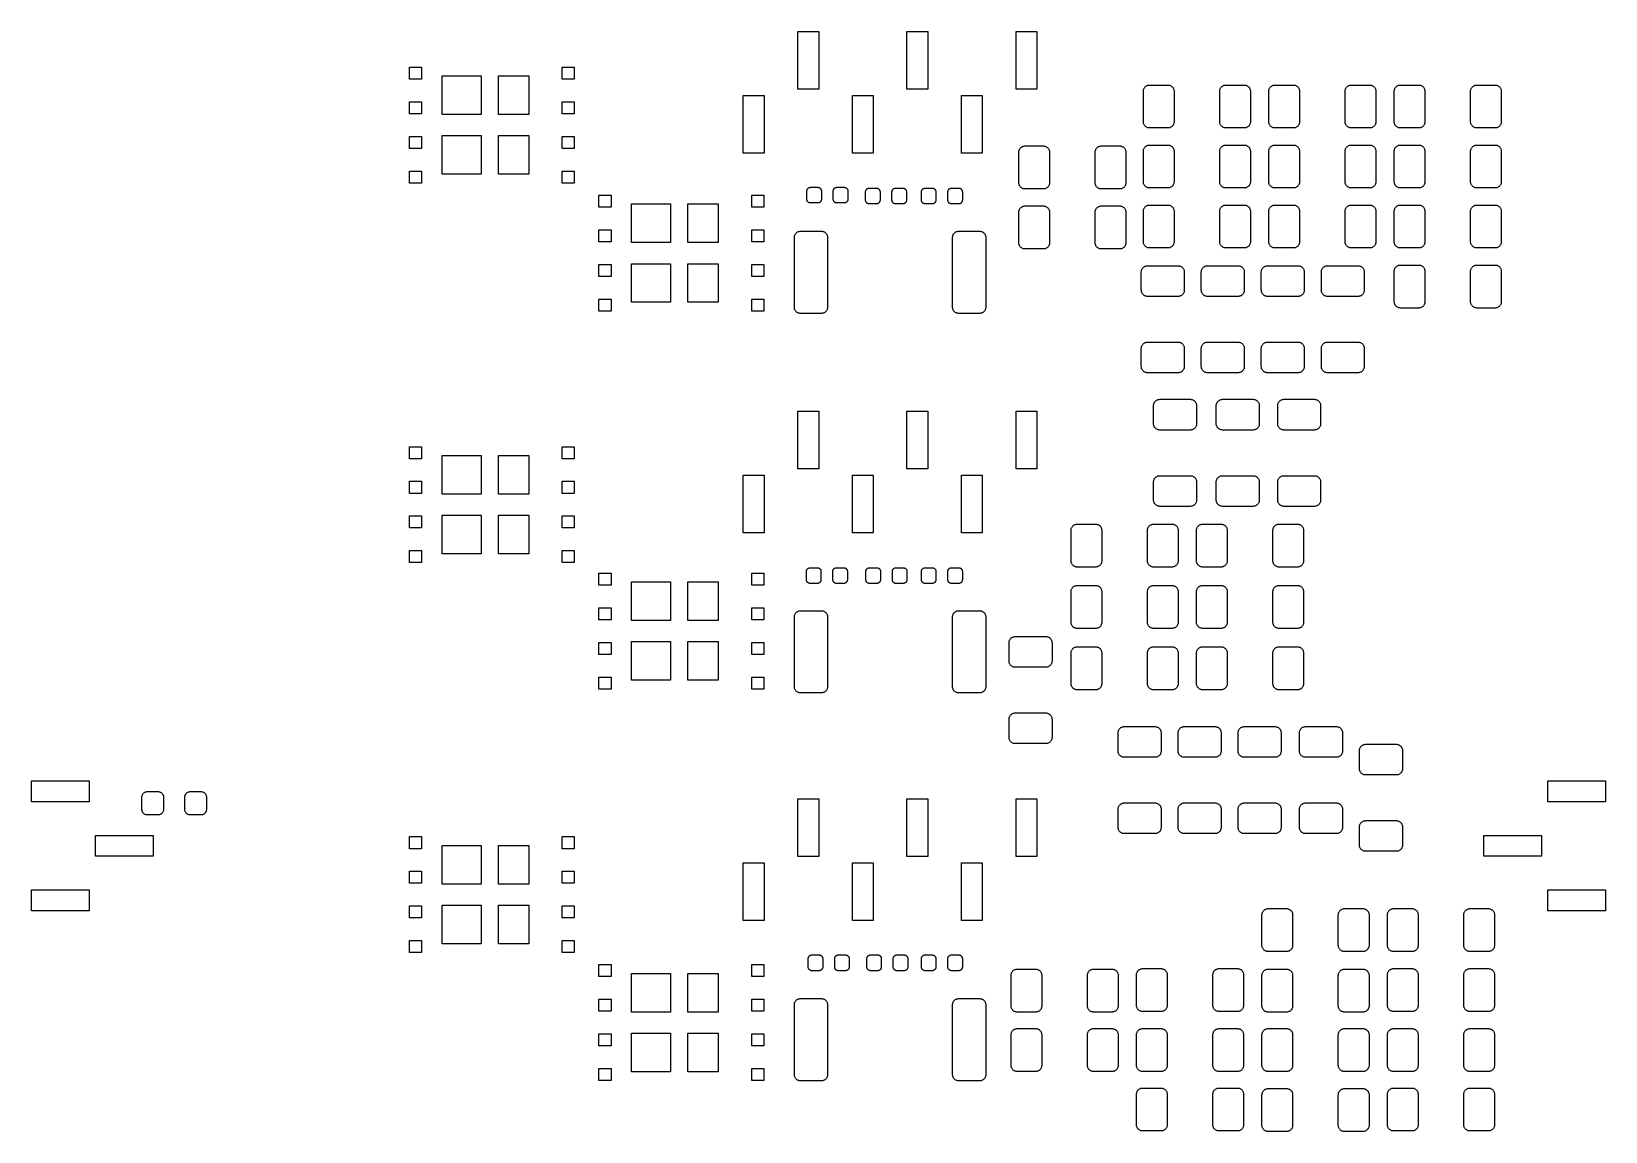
# Model space of a CAD drawing. Extents: x 0.1 to 57.8, y -40.1 to 0.3.
import ezdxf

# ---------------------------------------------------------------- set-up
doc = ezdxf.new("R2010")
doc.units = 0
doc.layers.get('0').update_dxf_attribs({"linetype": 'CONTINUOUS'})

msp = doc.modelspace()

# ---------------------------------------------------------------- linework, layer by layer
at = {"color": 7}
for points in [[(28.982008, -1.842806), (28.216198, -1.842806), (28.216198, 0.271742), (28.982008, 0.271742)], [(32.982504, -1.842806), (32.216695, -1.842806), (32.216695, 0.271742), (32.982504, 0.271742)], [(36.980587, -1.842806), (36.217064, -1.842806), (36.217064, 0.271742), (36.980587, 0.271742)], [(14.420455, -1.034833), (14.420455, -1.476031), (13.979258, -1.476031), (13.979258, -1.034833)], [(20.018737, -1.034833), (20.018737, -1.476031), (19.579826, -1.476031), (19.579826, -1.034833)], [(16.600916, -1.358048), (16.600916, -2.770794), (15.174454, -2.770794), (15.174454, -1.358048)], [(18.353134, -1.358048), (18.353134, -2.770794), (17.239853, -2.770794), (17.239853, -1.358048)], [(41.809123, -1.69447), (41.829697, -1.696756), (41.852557, -1.701328), (41.873131, -1.710472), (41.893705, -1.719616), (41.911993, -1.731046), (41.930281, -1.744762), (41.946283, -1.758478), (41.959999, -1.77448), (41.973715, -1.792768), (41.985145, -1.811056), (41.994289, -1.83163), (42.001147, -1.852204), (42.008005, -1.872778), (42.010291, -1.895638), (42.012577, -1.918498), (42.012577, -3.043209), (42.010291, -3.063783), (42.008005, -3.086643), (42.001147, -3.107217), (41.994289, -3.127791), (41.985145, -3.148365), (41.973715, -3.166653), (41.959999, -3.184941), (41.946283, -3.200943), (41.930281, -3.216945), (41.911993, -3.230661), (41.893705, -3.242091), (41.873131, -3.251235), (41.852557, -3.258093), (41.829697, -3.262665), (41.809123, -3.267237), (41.786263, -3.267237), (41.111893, -3.267237), (41.089033, -3.267237), (41.068459, -3.262665), (41.045599, -3.258093), (41.025025, -3.251235), (41.006737, -3.242091), (40.986164, -3.230661), (40.970162, -3.216945), (40.951874, -3.200943), (40.938158, -3.184941), (40.924442, -3.166653), (40.913012, -3.148365), (40.903868, -3.127791), (40.89701, -3.107217), (40.890152, -3.086643), (40.887866, -3.063783), (40.887866, -3.043209), (40.887866, -1.918498), (40.887866, -1.895638), (40.890152, -1.872778), (40.89701, -1.852204), (40.903868, -1.83163), (40.913012, -1.811056), (40.924442, -1.792768), (40.938158, -1.77448), (40.951874, -1.758478), (40.970162, -1.744762), (40.986164, -1.731046), (41.006737, -1.719616), (41.025025, -1.710472), (41.045599, -1.701328), (41.068459, -1.696756), (41.089033, -1.69447), (41.111893, -1.692184), (41.786263, -1.692184)], [(44.6082, -1.69447), (44.63106, -1.696756), (44.651634, -1.701328), (44.672208, -1.710472), (44.692782, -1.719616), (44.71107, -1.731046), (44.729358, -1.744762), (44.74536, -1.758478), (44.761362, -1.77448), (44.772792, -1.792768), (44.784222, -1.811056), (44.795652, -1.83163), (44.80251, -1.852204), (44.807082, -1.872778), (44.811654, -1.895638), (44.811654, -1.918498), (44.811654, -3.043209), (44.811654, -3.063783), (44.807082, -3.086643), (44.80251, -3.107217), (44.795652, -3.127791), (44.784222, -3.148365), (44.772792, -3.166653), (44.761362, -3.184941), (44.74536, -3.200943), (44.729358, -3.216945), (44.71107, -3.230661), (44.692782, -3.242091), (44.672208, -3.251235), (44.651634, -3.258093), (44.63106, -3.262665), (44.6082, -3.267237), (44.587626, -3.267237), (43.910971, -3.267237), (43.890397, -3.267237), (43.867537, -3.262665), (43.846963, -3.258093), (43.826389, -3.251235), (43.805815, -3.242091), (43.787527, -3.230661), (43.769239, -3.216945), (43.753237, -3.200943), (43.737235, -3.184941), (43.723519, -3.166653), (43.714375, -3.148365), (43.702945, -3.127791), (43.696087, -3.107217), (43.691515, -3.086643), (43.686943, -3.063783), (43.686943, -3.043209), (43.686943, -1.918498), (43.686943, -1.895638), (43.691515, -1.872778), (43.696087, -1.852204), (43.702945, -1.83163), (43.714375, -1.811056), (43.723519, -1.792768), (43.737235, -1.77448), (43.753237, -1.758478), (43.769239, -1.744762), (43.787527, -1.731046), (43.805815, -1.719616), (43.826389, -1.710472), (43.846963, -1.701328), (43.867537, -1.696756), (43.890397, -1.69447), (43.910971, -1.692184), (44.587626, -1.692184)], [(46.409058, -1.69447), (46.429632, -1.696756), (46.452492, -1.701328), (46.473066, -1.710472), (46.49364, -1.719616), (46.511928, -1.731046), (46.530216, -1.744762), (46.546218, -1.758478), (46.559934, -1.77448), (46.57365, -1.792768), (46.58508, -1.811056), (46.594224, -1.83163), (46.601082, -1.852204), (46.60794, -1.872778), (46.610226, -1.895638), (46.612512, -1.918498), (46.612512, -3.043209), (46.610226, -3.063783), (46.60794, -3.086643), (46.601082, -3.107217), (46.594224, -3.127791), (46.58508, -3.148365), (46.57365, -3.166653), (46.559934, -3.184941), (46.546218, -3.200943), (46.530216, -3.216945), (46.511928, -3.230661), (46.49364, -3.242091), (46.473066, -3.251235), (46.452492, -3.258093), (46.429632, -3.262665), (46.409058, -3.267237), (46.386198, -3.267237), (45.711829, -3.267237), (45.688969, -3.267237), (45.668395, -3.262665), (45.645535, -3.258093), (45.624961, -3.251235), (45.606673, -3.242091), (45.586099, -3.230661), (45.570097, -3.216945), (45.551809, -3.200943), (45.538093, -3.184941), (45.524377, -3.166653), (45.512947, -3.148365), (45.503803, -3.127791), (45.496945, -3.107217), (45.490087, -3.086643), (45.487801, -3.063783), (45.487801, -3.043209), (45.487801, -1.918498), (45.487801, -1.895638), (45.490087, -1.872778), (45.496945, -1.852204), (45.503803, -1.83163), (45.512947, -1.811056), (45.524377, -1.792768), (45.538093, -1.77448), (45.551809, -1.758478), (45.570097, -1.744762), (45.586099, -1.731046), (45.606673, -1.719616), (45.624961, -1.710472), (45.645535, -1.701328), (45.668395, -1.696756), (45.688969, -1.69447), (45.711829, -1.692184), (46.386198, -1.692184)], [(49.208136, -1.69447), (49.230996, -1.696756), (49.25157, -1.701328), (49.272144, -1.710472), (49.292718, -1.719616), (49.311006, -1.731046), (49.329294, -1.744762), (49.345296, -1.758478), (49.361298, -1.77448), (49.372728, -1.792768), (49.384158, -1.811056), (49.395588, -1.83163), (49.402446, -1.852204), (49.407018, -1.872778), (49.41159, -1.895638), (49.41159, -1.918498), (49.41159, -3.043209), (49.41159, -3.063783), (49.407018, -3.086643), (49.402446, -3.107217), (49.395588, -3.127791), (49.384158, -3.148365), (49.372728, -3.166653), (49.361298, -3.184941), (49.345296, -3.200943), (49.329294, -3.216945), (49.311006, -3.230661), (49.292718, -3.242091), (49.272144, -3.251235), (49.25157, -3.258093), (49.230996, -3.262665), (49.208136, -3.267237), (49.187562, -3.267237), (48.510906, -3.267237), (48.490332, -3.267237), (48.467472, -3.262665), (48.446898, -3.258093), (48.426325, -3.251235), (48.405751, -3.242091), (48.387463, -3.230661), (48.369175, -3.216945), (48.353173, -3.200943), (48.337171, -3.184941), (48.325741, -3.166653), (48.314311, -3.148365), (48.302881, -3.127791), (48.296023, -3.107217), (48.291451, -3.086643), (48.286879, -3.063783), (48.286879, -3.043209), (48.286879, -1.918498), (48.286879, -1.895638), (48.291451, -1.872778), (48.296023, -1.852204), (48.302881, -1.83163), (48.314311, -1.811056), (48.325741, -1.792768), (48.337171, -1.77448), (48.353173, -1.758478), (48.369175, -1.744762), (48.387463, -1.731046), (48.405751, -1.719616), (48.426325, -1.710472), (48.446898, -1.701328), (48.467472, -1.696756), (48.490332, -1.69447), (48.510906, -1.692184), (49.187562, -1.692184)], [(51.008994, -1.69447), (51.029568, -1.696756), (51.052428, -1.701328), (51.073002, -1.710472), (51.093576, -1.719616), (51.111864, -1.731046), (51.130152, -1.744762), (51.146154, -1.758478), (51.15987, -1.77448), (51.173586, -1.792768), (51.185016, -1.811056), (51.19416, -1.83163), (51.201018, -1.852204), (51.207876, -1.872778), (51.210162, -1.895638), (51.212448, -1.918498), (51.212448, -3.043209), (51.210162, -3.063783), (51.207876, -3.086643), (51.201018, -3.107217), (51.19416, -3.127791), (51.185016, -3.148365), (51.173586, -3.166653), (51.15987, -3.184941), (51.146154, -3.200943), (51.130152, -3.216945), (51.111864, -3.230661), (51.093576, -3.242091), (51.073002, -3.251235), (51.052428, -3.258093), (51.029568, -3.262665), (51.008994, -3.267237), (50.986134, -3.267237), (50.311765, -3.267237), (50.288905, -3.267237), (50.268331, -3.262665), (50.245471, -3.258093), (50.224897, -3.251235), (50.206609, -3.242091), (50.186035, -3.230661), (50.170033, -3.216945), (50.151745, -3.200943), (50.138029, -3.184941), (50.124313, -3.166653), (50.112883, -3.148365), (50.103739, -3.127791), (50.096881, -3.107217), (50.090023, -3.086643), (50.087737, -3.063783), (50.087737, -3.043209), (50.087737, -1.918498), (50.087737, -1.895638), (50.090023, -1.872778), (50.096881, -1.852204), (50.103739, -1.83163), (50.112883, -1.811056), (50.124313, -1.792768), (50.138029, -1.77448), (50.151745, -1.758478), (50.170033, -1.744762), (50.186035, -1.731046), (50.206609, -1.719616), (50.224897, -1.710472), (50.245471, -1.701328), (50.268331, -1.696756), (50.288905, -1.69447), (50.311765, -1.692184), (50.986134, -1.692184)], [(53.808071, -1.69447), (53.830931, -1.696756), (53.851505, -1.701328), (53.872079, -1.710472), (53.892653, -1.719616), (53.910941, -1.731046), (53.929229, -1.744762), (53.945231, -1.758478), (53.961233, -1.77448), (53.972663, -1.792768), (53.984093, -1.811056), (53.995523, -1.83163), (54.002381, -1.852204), (54.006953, -1.872778), (54.011525, -1.895638), (54.011525, -1.918498), (54.011525, -3.043209), (54.011525, -3.063783), (54.006953, -3.086643), (54.002381, -3.107217), (53.995523, -3.127791), (53.984093, -3.148365), (53.972663, -3.166653), (53.961233, -3.184941), (53.945231, -3.200943), (53.929229, -3.216945), (53.910941, -3.230661), (53.892653, -3.242091), (53.872079, -3.251235), (53.851505, -3.258093), (53.830931, -3.262665), (53.808071, -3.267237), (53.787497, -3.267237), (53.110842, -3.267237), (53.090268, -3.267237), (53.067408, -3.262665), (53.046834, -3.258093), (53.02626, -3.251235), (53.005686, -3.242091), (52.987398, -3.230661), (52.96911, -3.216945), (52.953108, -3.200943), (52.937106, -3.184941), (52.925676, -3.166653), (52.914246, -3.148365), (52.902816, -3.127791), (52.895958, -3.107217), (52.891386, -3.086643), (52.886814, -3.063783), (52.886814, -3.043209), (52.886814, -1.918498), (52.886814, -1.895638), (52.891386, -1.872778), (52.895958, -1.852204), (52.902816, -1.83163), (52.914246, -1.811056), (52.925676, -1.792768), (52.937106, -1.77448), (52.953108, -1.758478), (52.96911, -1.744762), (52.987398, -1.731046), (53.005686, -1.719616), (53.02626, -1.710472), (53.046834, -1.701328), (53.067408, -1.696756), (53.090268, -1.69447), (53.110842, -1.692184), (53.787497, -1.692184)], [(14.420455, -2.304832), (14.420455, -2.746029), (13.979258, -2.746029), (13.979258, -2.304832)], [(20.018737, -2.304832), (20.018737, -2.746029), (19.579826, -2.746029), (19.579826, -2.304832)], [(26.980617, -4.192304), (26.217093, -4.192304), (26.217093, -2.077756), (26.980617, -2.077756)], [(30.981113, -4.192304), (30.21759, -4.192304), (30.21759, -2.077756), (30.981113, -2.077756)], [(34.981482, -4.192304), (34.215673, -4.192304), (34.215673, -2.077756), (34.981482, -2.077756)], [(14.420455, -3.574831), (14.420455, -4.016028), (13.979258, -4.016028), (13.979258, -3.574831)], [(16.600916, -3.547653), (16.600916, -4.962685), (15.174454, -4.962685), (15.174454, -3.547653)], [(18.353134, -3.547653), (18.353134, -4.962685), (17.239853, -4.962685), (17.239853, -3.547653)], [(20.018737, -3.574831), (20.018737, -4.016028), (19.579826, -4.016028), (19.579826, -3.574831)], [(37.242207, -3.927382), (37.265067, -3.931954), (37.285641, -3.936526), (37.306215, -3.943384), (37.326789, -3.952528), (37.345077, -3.963958), (37.363365, -3.977674), (37.379367, -3.993676), (37.395369, -4.009678), (37.409085, -4.027966), (37.420515, -4.046254), (37.429659, -4.066828), (37.436517, -4.087402), (37.441089, -4.107976), (37.445661, -4.130836), (37.445661, -4.15141), (37.445661, -5.276121), (37.445661, -5.298981), (37.441089, -5.321841), (37.436517, -5.342415), (37.429659, -5.362989), (37.420515, -5.383563), (37.409085, -5.401851), (37.395369, -5.420139), (37.379367, -5.436141), (37.363365, -5.449857), (37.345077, -5.463573), (37.326789, -5.475003), (37.306215, -5.484147), (37.285641, -5.493291), (37.265067, -5.497863), (37.242207, -5.500149), (37.221633, -5.502435), (36.544978, -5.502435), (36.524404, -5.500149), (36.501544, -5.497863), (36.48097, -5.493291), (36.460396, -5.484147), (36.439822, -5.475003), (36.421534, -5.463573), (36.403246, -5.449857), (36.387244, -5.436141), (36.371242, -5.420139), (36.359812, -5.401851), (36.348382, -5.383563), (36.339238, -5.362989), (36.330094, -5.342415), (36.325522, -5.321841), (36.32095, -5.298981), (36.32095, -5.276121), (36.32095, -4.15141), (36.32095, -4.130836), (36.325522, -4.107976), (36.330094, -4.087402), (36.339238, -4.066828), (36.348382, -4.046254), (36.359812, -4.027966), (36.371242, -4.009678), (36.387244, -3.993676), (36.403246, -3.977674), (36.421534, -3.963958), (36.439822, -3.952528), (36.460396, -3.943384), (36.48097, -3.936526), (36.501544, -3.931954), (36.524404, -3.927382), (36.544978, -3.927382), (37.221633, -3.927382)], [(40.043697, -3.927382), (40.064271, -3.931954), (40.087131, -3.936526), (40.107705, -3.943384), (40.125993, -3.952528), (40.146567, -3.963958), (40.164855, -3.977674), (40.180857, -3.993676), (40.194573, -4.009678), (40.208289, -4.027966), (40.219719, -4.046254), (40.228863, -4.066828), (40.235721, -4.087402), (40.242579, -4.107976), (40.244865, -4.130836), (40.247151, -4.15141), (40.247151, -5.276121), (40.244865, -5.298981), (40.242579, -5.321841), (40.235721, -5.342415), (40.228863, -5.362989), (40.219719, -5.383563), (40.208289, -5.401851), (40.194573, -5.420139), (40.180857, -5.436141), (40.164855, -5.449857), (40.146567, -5.463573), (40.125993, -5.475003), (40.107705, -5.484147), (40.087131, -5.493291), (40.064271, -5.497863), (40.043697, -5.500149), (40.020837, -5.502435), (39.346468, -5.502435), (39.323608, -5.500149), (39.303034, -5.497863), (39.280174, -5.493291), (39.2596, -5.484147), (39.239026, -5.475003), (39.220738, -5.463573), (39.20245, -5.449857), (39.186448, -5.436141), (39.172732, -5.420139), (39.159016, -5.401851), (39.147586, -5.383563), (39.138442, -5.362989), (39.131584, -5.342415), (39.124726, -5.321841), (39.12244, -5.298981), (39.120154, -5.276121), (39.120154, -4.15141), (39.12244, -4.130836), (39.124726, -4.107976), (39.131584, -4.087402), (39.138442, -4.066828), (39.147586, -4.046254), (39.159016, -4.027966), (39.172732, -4.009678), (39.186448, -3.993676), (39.20245, -3.977674), (39.220738, -3.963958), (39.239026, -3.952528), (39.2596, -3.943384), (39.280174, -3.936526), (39.303034, -3.931954), (39.323608, -3.927382), (39.346468, -3.927382), (40.020837, -3.927382)], [(41.809123, -3.894108), (41.829697, -3.896394), (41.852557, -3.903252), (41.873131, -3.91011), (41.893705, -3.919254), (41.911993, -3.930684), (41.930281, -3.9444), (41.946283, -3.958116), (41.959999, -3.974118), (41.973715, -3.992406), (41.985145, -4.010694), (41.994289, -4.031268), (42.001147, -4.051842), (42.008005, -4.074702), (42.010291, -4.095276), (42.012577, -4.118136), (42.012577, -5.242847), (42.010291, -5.265707), (42.008005, -5.286281), (42.001147, -5.306855), (41.994289, -5.329715), (41.985145, -5.348003), (41.973715, -5.368577), (41.959999, -5.384579), (41.946283, -5.400581), (41.930281, -5.416583), (41.911993, -5.430299), (41.893705, -5.441729), (41.873131, -5.450873), (41.852557, -5.457731), (41.829697, -5.462303), (41.809123, -5.466875), (41.786263, -5.466875), (41.111893, -5.466875), (41.089033, -5.466875), (41.068459, -5.462303), (41.045599, -5.457731), (41.025025, -5.450873), (41.006737, -5.441729), (40.986164, -5.430299), (40.970162, -5.416583), (40.951874, -5.400581), (40.938158, -5.384579), (40.924442, -5.368577), (40.913012, -5.348003), (40.903868, -5.329715), (40.89701, -5.306855), (40.890152, -5.286281), (40.887866, -5.265707), (40.887866, -5.242847), (40.887866, -4.118136), (40.887866, -4.095276), (40.890152, -4.074702), (40.89701, -4.051842), (40.903868, -4.031268), (40.913012, -4.010694), (40.924442, -3.992406), (40.938158, -3.974118), (40.951874, -3.958116), (40.970162, -3.9444), (40.986164, -3.930684), (41.006737, -3.919254), (41.025025, -3.91011), (41.045599, -3.903252), (41.068459, -3.896394), (41.089033, -3.894108), (41.111893, -3.891822), (41.786263, -3.891822)], [(44.6082, -3.894108), (44.63106, -3.896394), (44.651634, -3.903252), (44.672208, -3.91011), (44.692782, -3.919254), (44.71107, -3.930684), (44.729358, -3.9444), (44.74536, -3.958116), (44.761362, -3.974118), (44.772792, -3.992406), (44.784222, -4.010694), (44.795652, -4.031268), (44.80251, -4.051842), (44.807082, -4.074702), (44.811654, -4.095276), (44.811654, -4.118136), (44.811654, -5.242847), (44.811654, -5.265707), (44.807082, -5.286281), (44.80251, -5.306855), (44.795652, -5.329715), (44.784222, -5.348003), (44.772792, -5.368577), (44.761362, -5.384579), (44.74536, -5.400581), (44.729358, -5.416583), (44.71107, -5.430299), (44.692782, -5.441729), (44.672208, -5.450873), (44.651634, -5.457731), (44.63106, -5.462303), (44.6082, -5.466875), (44.587626, -5.466875), (43.910971, -5.466875), (43.890397, -5.466875), (43.867537, -5.462303), (43.846963, -5.457731), (43.826389, -5.450873), (43.805815, -5.441729), (43.787527, -5.430299), (43.769239, -5.416583), (43.753237, -5.400581), (43.737235, -5.384579), (43.723519, -5.368577), (43.714375, -5.348003), (43.702945, -5.329715), (43.696087, -5.306855), (43.691515, -5.286281), (43.686943, -5.265707), (43.686943, -5.242847), (43.686943, -4.118136), (43.686943, -4.095276), (43.691515, -4.074702), (43.696087, -4.051842), (43.702945, -4.031268), (43.714375, -4.010694), (43.723519, -3.992406), (43.737235, -3.974118), (43.753237, -3.958116), (43.769239, -3.9444), (43.787527, -3.930684), (43.805815, -3.919254), (43.826389, -3.91011), (43.846963, -3.903252), (43.867537, -3.896394), (43.890397, -3.894108), (43.910971, -3.891822), (44.587626, -3.891822)], [(46.409058, -3.894108), (46.429632, -3.896394), (46.452492, -3.903252), (46.473066, -3.91011), (46.49364, -3.919254), (46.511928, -3.930684), (46.530216, -3.9444), (46.546218, -3.958116), (46.559934, -3.974118), (46.57365, -3.992406), (46.58508, -4.010694), (46.594224, -4.031268), (46.601082, -4.051842), (46.60794, -4.074702), (46.610226, -4.095276), (46.612512, -4.118136), (46.612512, -5.242847), (46.610226, -5.265707), (46.60794, -5.286281), (46.601082, -5.306855), (46.594224, -5.329715), (46.58508, -5.348003), (46.57365, -5.368577), (46.559934, -5.384579), (46.546218, -5.400581), (46.530216, -5.416583), (46.511928, -5.430299), (46.49364, -5.441729), (46.473066, -5.450873), (46.452492, -5.457731), (46.429632, -5.462303), (46.409058, -5.466875), (46.386198, -5.466875), (45.711829, -5.466875), (45.688969, -5.466875), (45.668395, -5.462303), (45.645535, -5.457731), (45.624961, -5.450873), (45.606673, -5.441729), (45.586099, -5.430299), (45.570097, -5.416583), (45.551809, -5.400581), (45.538093, -5.384579), (45.524377, -5.368577), (45.512947, -5.348003), (45.503803, -5.329715), (45.496945, -5.306855), (45.490087, -5.286281), (45.487801, -5.265707), (45.487801, -5.242847), (45.487801, -4.118136), (45.487801, -4.095276), (45.490087, -4.074702), (45.496945, -4.051842), (45.503803, -4.031268), (45.512947, -4.010694), (45.524377, -3.992406), (45.538093, -3.974118), (45.551809, -3.958116), (45.570097, -3.9444), (45.586099, -3.930684), (45.606673, -3.919254), (45.624961, -3.91011), (45.645535, -3.903252), (45.668395, -3.896394), (45.688969, -3.894108), (45.711829, -3.891822), (46.386198, -3.891822)], [(49.208136, -3.894108), (49.230996, -3.896394), (49.25157, -3.903252), (49.272144, -3.91011), (49.292718, -3.919254), (49.311006, -3.930684), (49.329294, -3.9444), (49.345296, -3.958116), (49.361298, -3.974118), (49.372728, -3.992406), (49.384158, -4.010694), (49.395588, -4.031268), (49.402446, -4.051842), (49.407018, -4.074702), (49.41159, -4.095276), (49.41159, -4.118136), (49.41159, -5.242847), (49.41159, -5.265707), (49.407018, -5.286281), (49.402446, -5.306855), (49.395588, -5.329715), (49.384158, -5.348003), (49.372728, -5.368577), (49.361298, -5.384579), (49.345296, -5.400581), (49.329294, -5.416583), (49.311006, -5.430299), (49.292718, -5.441729), (49.272144, -5.450873), (49.25157, -5.457731), (49.230996, -5.462303), (49.208136, -5.466875), (49.187562, -5.466875), (48.510906, -5.466875), (48.490332, -5.466875), (48.467472, -5.462303), (48.446898, -5.457731), (48.426325, -5.450873), (48.405751, -5.441729), (48.387463, -5.430299), (48.369175, -5.416583), (48.353173, -5.400581), (48.337171, -5.384579), (48.325741, -5.368577), (48.314311, -5.348003), (48.302881, -5.329715), (48.296023, -5.306855), (48.291451, -5.286281), (48.286879, -5.265707), (48.286879, -5.242847), (48.286879, -4.118136), (48.286879, -4.095276), (48.291451, -4.074702), (48.296023, -4.051842), (48.302881, -4.031268), (48.314311, -4.010694), (48.325741, -3.992406), (48.337171, -3.974118), (48.353173, -3.958116), (48.369175, -3.9444), (48.387463, -3.930684), (48.405751, -3.919254), (48.426325, -3.91011), (48.446898, -3.903252), (48.467472, -3.896394), (48.490332, -3.894108), (48.510906, -3.891822), (49.187562, -3.891822)], [(51.008994, -3.894108), (51.029568, -3.896394), (51.052428, -3.903252), (51.073002, -3.91011), (51.093576, -3.919254), (51.111864, -3.930684), (51.130152, -3.9444), (51.146154, -3.958116), (51.15987, -3.974118), (51.173586, -3.992406), (51.185016, -4.010694), (51.19416, -4.031268), (51.201018, -4.051842), (51.207876, -4.074702), (51.210162, -4.095276), (51.212448, -4.118136), (51.212448, -5.242847), (51.210162, -5.265707), (51.207876, -5.286281), (51.201018, -5.306855), (51.19416, -5.329715), (51.185016, -5.348003), (51.173586, -5.368577), (51.15987, -5.384579), (51.146154, -5.400581), (51.130152, -5.416583), (51.111864, -5.430299), (51.093576, -5.441729), (51.073002, -5.450873), (51.052428, -5.457731), (51.029568, -5.462303), (51.008994, -5.466875), (50.986134, -5.466875), (50.311765, -5.466875), (50.288905, -5.466875), (50.268331, -5.462303), (50.245471, -5.457731), (50.224897, -5.450873), (50.206609, -5.441729), (50.186035, -5.430299), (50.170033, -5.416583), (50.151745, -5.400581), (50.138029, -5.384579), (50.124313, -5.368577), (50.112883, -5.348003), (50.103739, -5.329715), (50.096881, -5.306855), (50.090023, -5.286281), (50.087737, -5.265707), (50.087737, -5.242847), (50.087737, -4.118136), (50.087737, -4.095276), (50.090023, -4.074702), (50.096881, -4.051842), (50.103739, -4.031268), (50.112883, -4.010694), (50.124313, -3.992406), (50.138029, -3.974118), (50.151745, -3.958116), (50.170033, -3.9444), (50.186035, -3.930684), (50.206609, -3.919254), (50.224897, -3.91011), (50.245471, -3.903252), (50.268331, -3.896394), (50.288905, -3.894108), (50.311765, -3.891822), (50.986134, -3.891822)], [(53.808071, -3.894108), (53.830931, -3.896394), (53.851505, -3.903252), (53.872079, -3.91011), (53.892653, -3.919254), (53.910941, -3.930684), (53.929229, -3.9444), (53.945231, -3.958116), (53.961233, -3.974118), (53.972663, -3.992406), (53.984093, -4.010694), (53.995523, -4.031268), (54.002381, -4.051842), (54.006953, -4.074702), (54.011525, -4.095276), (54.011525, -4.118136), (54.011525, -5.242847), (54.011525, -5.265707), (54.006953, -5.286281), (54.002381, -5.306855), (53.995523, -5.329715), (53.984093, -5.348003), (53.972663, -5.368577), (53.961233, -5.384579), (53.945231, -5.400581), (53.929229, -5.416583), (53.910941, -5.430299), (53.892653, -5.441729), (53.872079, -5.450873), (53.851505, -5.457731), (53.830931, -5.462303), (53.808071, -5.466875), (53.787497, -5.466875), (53.110842, -5.466875), (53.090268, -5.466875), (53.067408, -5.462303), (53.046834, -5.457731), (53.02626, -5.450873), (53.005686, -5.441729), (52.987398, -5.430299), (52.96911, -5.416583), (52.953108, -5.400581), (52.937106, -5.384579), (52.925676, -5.368577), (52.914246, -5.348003), (52.902816, -5.329715), (52.895958, -5.306855), (52.891386, -5.286281), (52.886814, -5.265707), (52.886814, -5.242847), (52.886814, -4.118136), (52.886814, -4.095276), (52.891386, -4.074702), (52.895958, -4.051842), (52.902816, -4.031268), (52.914246, -4.010694), (52.925676, -3.992406), (52.937106, -3.974118), (52.953108, -3.958116), (52.96911, -3.9444), (52.987398, -3.930684), (53.005686, -3.919254), (53.02626, -3.91011), (53.046834, -3.903252), (53.067408, -3.896394), (53.090268, -3.894108), (53.110842, -3.891822), (53.787497, -3.891822)], [(14.420455, -4.844829), (14.420455, -5.286027), (13.979258, -5.286027), (13.979258, -4.844829)], [(20.018737, -4.844829), (20.018737, -5.286027), (19.579826, -5.286027), (19.579826, -4.844829)], [(21.367349, -5.731289), (21.367349, -6.172486), (20.926151, -6.172486), (20.926151, -5.731289)], [(26.968044, -5.731289), (26.968044, -6.172486), (26.526846, -6.172486), (26.526846, -5.731289)], [(28.960037, -5.443888), (28.973753, -5.443888), (28.985183, -5.44846), (28.996613, -5.453032), (29.010329, -5.457604), (29.021759, -5.464462), (29.030903, -5.47132), (29.040047, -5.480464), (29.049191, -5.489608), (29.058335, -5.501038), (29.062907, -5.512468), (29.069765, -5.523898), (29.074337, -5.535328), (29.076623, -5.549044), (29.078909, -5.56276), (29.078909, -5.57419), (29.078909, -5.885085), (29.078909, -5.898801), (29.076623, -5.910231), (29.074337, -5.923947), (29.069765, -5.935377), (29.062907, -5.946807), (29.058335, -5.958237), (29.049191, -5.969667), (29.040047, -5.978811), (29.030903, -5.987955), (29.021759, -5.994813), (29.010329, -6.001671), (28.996613, -6.008529), (28.985183, -6.013101), (28.973753, -6.015387), (28.960037, -6.017673), (28.946321, -6.017673), (28.681145, -6.017673), (28.667429, -6.017673), (28.655999, -6.015387), (28.642283, -6.013101), (28.630853, -6.008529), (28.619423, -6.001671), (28.607993, -5.994813), (28.596563, -5.987955), (28.587419, -5.978811), (28.578275, -5.969667), (28.571417, -5.958237), (28.564559, -5.946807), (28.557701, -5.935377), (28.555415, -5.923947), (28.550843, -5.910231), (28.548557, -5.898801), (28.548557, -5.885085), (28.548557, -5.57419), (28.548557, -5.56276), (28.550843, -5.549044), (28.555415, -5.535328), (28.557701, -5.523898), (28.564559, -5.512468), (28.571417, -5.501038), (28.578275, -5.489608), (28.587419, -5.480464), (28.596563, -5.47132), (28.607993, -5.464462), (28.619423, -5.457604), (28.630853, -5.453032), (28.642283, -5.44846), (28.655999, -5.443888), (28.667429, -5.443888), (28.681145, -5.441602), (28.946321, -5.441602)], [(29.930316, -5.443888), (29.941746, -5.443888), (29.955462, -5.44846), (29.966892, -5.453032), (29.980608, -5.457604), (29.989752, -5.464462), (30.001182, -5.47132), (30.010326, -5.480464), (30.01947, -5.489608), (30.026328, -5.501038), (30.033186, -5.512468), (30.040044, -5.523898), (30.044616, -5.535328), (30.046902, -5.549044), (30.049188, -5.56276), (30.049188, -5.57419), (30.049188, -5.885085), (30.049188, -5.898801), (30.046902, -5.910231), (30.044616, -5.923947), (30.040044, -5.935377), (30.033186, -5.946807), (30.026328, -5.958237), (30.01947, -5.969667), (30.010326, -5.978811), (30.001182, -5.987955), (29.989752, -5.994813), (29.980608, -6.001671), (29.966892, -6.008529), (29.955462, -6.013101), (29.941746, -6.015387), (29.930316, -6.017673), (29.9166, -6.017673), (29.651424, -6.017673), (29.637708, -6.017673), (29.626278, -6.015387), (29.612562, -6.013101), (29.601132, -6.008529), (29.589702, -6.001671), (29.578272, -5.994813), (29.566842, -5.987955), (29.557698, -5.978811), (29.548554, -5.969667), (29.541696, -5.958237), (29.534838, -5.946807), (29.52798, -5.935377), (29.523408, -5.923947), (29.521122, -5.910231), (29.518836, -5.898801), (29.518836, -5.885085), (29.518836, -5.57419), (29.518836, -5.56276), (29.521122, -5.549044), (29.523408, -5.535328), (29.52798, -5.523898), (29.534838, -5.512468), (29.541696, -5.501038), (29.548554, -5.489608), (29.557698, -5.480464), (29.566842, -5.47132), (29.578272, -5.464462), (29.589702, -5.457604), (29.601132, -5.453032), (29.612562, -5.44846), (29.626278, -5.443888), (29.637708, -5.443888), (29.651424, -5.441602), (29.9166, -5.441602)], [(31.109129, -5.472082), (31.122845, -5.474368), (31.136561, -5.47894), (31.147991, -5.481226), (31.159421, -5.488084), (31.170851, -5.494942), (31.182281, -5.5018), (31.191425, -5.510944), (31.200569, -5.520088), (31.207427, -5.531518), (31.214285, -5.542948), (31.218857, -5.554378), (31.223429, -5.565808), (31.228001, -5.579524), (31.230287, -5.590954), (31.230287, -5.60467), (31.230287, -5.915565), (31.230287, -5.929281), (31.228001, -5.940711), (31.223429, -5.954427), (31.218857, -5.965857), (31.214285, -5.977287), (31.207427, -5.988717), (31.200569, -6.000147), (31.191425, -6.009291), (31.182281, -6.018435), (31.170851, -6.025293), (31.159421, -6.032151), (31.147991, -6.039009), (31.136561, -6.043581), (31.122845, -6.045867), (31.109129, -6.048153), (31.097699, -6.048153), (30.832523, -6.048153), (30.818807, -6.048153), (30.805091, -6.045867), (30.793661, -6.043581), (30.779945, -6.039009), (30.768515, -6.032151), (30.757085, -6.025293), (30.747941, -6.018435), (30.738797, -6.009291), (30.729653, -6.000147), (30.720509, -5.988717), (30.713651, -5.977287), (30.709079, -5.965857), (30.704507, -5.954427), (30.702221, -5.940711), (30.699935, -5.929281), (30.699935, -5.915565), (30.699935, -5.60467), (30.699935, -5.590954), (30.702221, -5.579524), (30.704507, -5.565808), (30.709079, -5.554378), (30.713651, -5.542948), (30.720509, -5.531518), (30.729653, -5.520088), (30.738797, -5.510944), (30.747941, -5.5018), (30.757085, -5.494942), (30.768515, -5.488084), (30.779945, -5.481226), (30.793661, -5.47894), (30.805091, -5.474368), (30.818807, -5.472082), (30.832523, -5.472082), (31.097699, -5.472082)], [(32.079281, -5.472082), (32.092997, -5.474368), (32.104427, -5.47894), (32.118143, -5.481226), (32.129573, -5.488084), (32.141003, -5.494942), (32.150147, -5.5018), (32.161577, -5.510944), (32.168435, -5.520088), (32.177579, -5.531518), (32.184437, -5.542948), (32.189009, -5.554378), (32.193581, -5.565808), (32.198153, -5.579524), (32.198153, -5.590954), (32.200439, -5.60467), (32.200439, -5.915565), (32.198153, -5.929281), (32.198153, -5.940711), (32.193581, -5.954427), (32.189009, -5.965857), (32.184437, -5.977287), (32.177579, -5.988717), (32.168435, -6.000147), (32.161577, -6.009291), (32.150147, -6.018435), (32.141003, -6.025293), (32.129573, -6.032151), (32.118143, -6.039009), (32.104427, -6.043581), (32.092997, -6.045867), (32.079281, -6.048153), (32.067851, -6.048153), (31.800389, -6.048153), (31.788959, -6.048153), (31.775243, -6.045867), (31.763813, -6.043581), (31.750097, -6.039009), (31.738667, -6.032151), (31.727237, -6.025293), (31.718093, -6.018435), (31.706663, -6.009291), (31.699805, -6.000147), (31.690661, -5.988717), (31.683803, -5.977287), (31.679231, -5.965857), (31.674659, -5.954427), (31.672373, -5.940711), (31.670087, -5.929281), (31.667801, -5.915565), (31.667801, -5.60467), (31.670087, -5.590954), (31.672373, -5.579524), (31.674659, -5.565808), (31.679231, -5.554378), (31.683803, -5.542948), (31.690661, -5.531518), (31.699805, -5.520088), (31.706663, -5.510944), (31.718093, -5.5018), (31.727237, -5.494942), (31.738667, -5.488084), (31.750097, -5.481226), (31.763813, -5.47894), (31.775243, -5.474368), (31.788959, -5.472082), (31.800389, -5.472082), (32.067851, -5.472082)], [(33.158907, -5.472082), (33.172623, -5.474368), (33.186339, -5.47894), (33.197769, -5.481226), (33.209199, -5.488084), (33.220629, -5.494942), (33.232059, -5.5018), (33.241203, -5.510944), (33.250347, -5.520088), (33.257205, -5.531518), (33.264063, -5.542948), (33.268635, -5.554378), (33.273207, -5.565808), (33.277779, -5.579524), (33.280065, -5.590954), (33.280065, -5.60467), (33.280065, -5.915565), (33.280065, -5.929281), (33.277779, -5.940711), (33.273207, -5.954427), (33.268635, -5.965857), (33.264063, -5.977287), (33.257205, -5.988717), (33.250347, -6.000147), (33.241203, -6.009291), (33.232059, -6.018435), (33.220629, -6.025293), (33.209199, -6.032151), (33.197769, -6.039009), (33.186339, -6.043581), (33.172623, -6.045867), (33.158907, -6.048153), (33.147477, -6.048153), (32.882301, -6.048153), (32.868585, -6.048153), (32.854869, -6.045867), (32.843439, -6.043581), (32.829723, -6.039009), (32.818293, -6.032151), (32.806863, -6.025293), (32.797719, -6.018435), (32.788575, -6.009291), (32.779431, -6.000147), (32.770287, -5.988717), (32.763429, -5.977287), (32.758857, -5.965857), (32.754285, -5.954427), (32.751999, -5.940711), (32.749713, -5.929281), (32.749713, -5.915565), (32.749713, -5.60467), (32.749713, -5.590954), (32.751999, -5.579524), (32.754285, -5.565808), (32.758857, -5.554378), (32.763429, -5.542948), (32.770287, -5.531518), (32.779431, -5.520088), (32.788575, -5.510944), (32.797719, -5.5018), (32.806863, -5.494942), (32.818293, -5.488084), (32.829723, -5.481226), (32.843439, -5.47894), (32.854869, -5.474368), (32.868585, -5.472082), (32.882301, -5.472082), (33.147477, -5.472082)], [(34.129059, -5.472082), (34.142775, -5.474368), (34.156491, -5.47894), (34.167921, -5.481226), (34.179351, -5.488084), (34.190781, -5.494942), (34.202211, -5.5018), (34.211355, -5.510944), (34.220499, -5.520088), (34.227357, -5.531518), (34.234215, -5.542948), (34.238787, -5.554378), (34.243359, -5.565808), (34.247931, -5.579524), (34.247931, -5.590954), (34.250217, -5.60467), (34.250217, -5.915565), (34.247931, -5.929281), (34.247931, -5.940711), (34.243359, -5.954427), (34.238787, -5.965857), (34.234215, -5.977287), (34.227357, -5.988717), (34.220499, -6.000147), (34.211355, -6.009291), (34.202211, -6.018435), (34.190781, -6.025293), (34.179351, -6.032151), (34.167921, -6.039009), (34.156491, -6.043581), (34.142775, -6.045867), (34.129059, -6.048153), (34.117629, -6.048153), (33.852453, -6.048153), (33.838737, -6.048153), (33.825021, -6.045867), (33.813591, -6.043581), (33.799875, -6.039009), (33.788445, -6.032151), (33.777015, -6.025293), (33.767871, -6.018435), (33.756441, -6.009291), (33.749583, -6.000147), (33.740439, -5.988717), (33.733581, -5.977287), (33.729009, -5.965857), (33.724437, -5.954427), (33.722151, -5.940711), (33.719865, -5.929281), (33.717579, -5.915565), (33.717579, -5.60467), (33.719865, -5.590954), (33.722151, -5.579524), (33.724437, -5.565808), (33.729009, -5.554378), (33.733581, -5.542948), (33.740439, -5.531518), (33.749583, -5.520088), (33.756441, -5.510944), (33.767871, -5.5018), (33.777015, -5.494942), (33.788445, -5.488084), (33.799875, -5.481226), (33.813591, -5.47894), (33.825021, -5.474368), (33.838737, -5.472082), (33.852453, -5.472082), (34.117629, -5.472082)], [(23.54781, -6.054503), (23.54781, -7.46725), (22.121347, -7.46725), (22.121347, -6.054503)], [(25.300154, -6.054503), (25.300154, -7.46725), (24.189159, -7.46725), (24.189159, -6.054503)], [(37.242207, -6.12702), (37.265067, -6.131592), (37.285641, -6.136164), (37.306215, -6.143022), (37.326789, -6.154452), (37.345077, -6.165882), (37.363365, -6.177312), (37.379367, -6.193314), (37.395369, -6.209316), (37.409085, -6.227604), (37.420515, -6.245892), (37.429659, -6.266466), (37.436517, -6.28704), (37.441089, -6.307614), (37.445661, -6.330474), (37.445661, -6.351048), (37.445661, -7.478045), (37.445661, -7.498619), (37.441089, -7.521479), (37.436517, -7.542053), (37.429659, -7.562627), (37.420515, -7.583201), (37.409085, -7.601489), (37.395369, -7.619777), (37.379367, -7.635779), (37.363365, -7.651781), (37.345077, -7.663211), (37.326789, -7.674641), (37.306215, -7.683785), (37.285641, -7.692929), (37.265067, -7.697501), (37.242207, -7.699787), (37.221633, -7.702073), (36.544978, -7.702073), (36.524404, -7.699787), (36.501544, -7.697501), (36.48097, -7.692929), (36.460396, -7.683785), (36.439822, -7.674641), (36.421534, -7.663211), (36.403246, -7.651781), (36.387244, -7.635779), (36.371242, -7.619777), (36.359812, -7.601489), (36.348382, -7.583201), (36.339238, -7.562627), (36.330094, -7.542053), (36.325522, -7.521479), (36.32095, -7.498619), (36.32095, -7.478045), (36.32095, -6.351048), (36.32095, -6.330474), (36.325522, -6.307614), (36.330094, -6.28704), (36.339238, -6.266466), (36.348382, -6.245892), (36.359812, -6.227604), (36.371242, -6.209316), (36.387244, -6.193314), (36.403246, -6.177312), (36.421534, -6.165882), (36.439822, -6.154452), (36.460396, -6.143022), (36.48097, -6.136164), (36.501544, -6.131592), (36.524404, -6.12702), (36.544978, -6.12702), (37.221633, -6.12702)], [(40.043697, -6.12702), (40.064271, -6.131592), (40.087131, -6.136164), (40.107705, -6.143022), (40.125993, -6.154452), (40.146567, -6.165882), (40.164855, -6.177312), (40.180857, -6.193314), (40.194573, -6.209316), (40.208289, -6.227604), (40.219719, -6.245892), (40.228863, -6.266466), (40.235721, -6.28704), (40.242579, -6.307614), (40.244865, -6.330474), (40.247151, -6.351048), (40.247151, -7.478045), (40.244865, -7.498619), (40.242579, -7.521479), (40.235721, -7.542053), (40.228863, -7.562627), (40.219719, -7.583201), (40.208289, -7.601489), (40.194573, -7.619777), (40.180857, -7.635779), (40.164855, -7.651781), (40.146567, -7.663211), (40.125993, -7.674641), (40.107705, -7.683785), (40.087131, -7.692929), (40.064271, -7.697501), (40.043697, -7.699787), (40.020837, -7.702073), (39.346468, -7.702073), (39.323608, -7.699787), (39.303034, -7.697501), (39.280174, -7.692929), (39.2596, -7.683785), (39.239026, -7.674641), (39.220738, -7.663211), (39.20245, -7.651781), (39.186448, -7.635779), (39.172732, -7.619777), (39.159016, -7.601489), (39.147586, -7.583201), (39.138442, -7.562627), (39.131584, -7.542053), (39.124726, -7.521479), (39.12244, -7.498619), (39.120154, -7.478045), (39.120154, -6.351048), (39.12244, -6.330474), (39.124726, -6.307614), (39.131584, -6.28704), (39.138442, -6.266466), (39.147586, -6.245892), (39.159016, -6.227604), (39.172732, -6.209316), (39.186448, -6.193314), (39.20245, -6.177312), (39.220738, -6.165882), (39.239026, -6.154452), (39.2596, -6.143022), (39.280174, -6.136164), (39.303034, -6.131592), (39.323608, -6.12702), (39.346468, -6.12702), (40.020837, -6.12702)], [(41.809123, -6.093746), (41.829697, -6.096032), (41.852557, -6.10289), (41.873131, -6.109748), (41.893705, -6.118892), (41.911993, -6.130322), (41.930281, -6.144038), (41.946283, -6.157754), (41.959999, -6.173756), (41.973715, -6.192044), (41.985145, -6.212618), (41.994289, -6.230906), (42.001147, -6.25148), (42.008005, -6.27434), (42.010291, -6.294914), (42.012577, -6.317774), (42.012577, -7.442485), (42.010291, -7.465345), (42.008005, -7.485919), (42.001147, -7.508779), (41.994289, -7.529353), (41.985145, -7.547641), (41.973715, -7.568215), (41.959999, -7.584217), (41.946283, -7.602505), (41.930281, -7.616221), (41.911993, -7.629937), (41.893705, -7.641367), (41.873131, -7.650511), (41.852557, -7.657369), (41.829697, -7.664227), (41.809123, -7.666513), (41.786263, -7.666513), (41.111893, -7.666513), (41.089033, -7.666513), (41.068459, -7.664227), (41.045599, -7.657369), (41.025025, -7.650511), (41.006737, -7.641367), (40.986164, -7.629937), (40.970162, -7.616221), (40.951874, -7.602505), (40.938158, -7.584217), (40.924442, -7.568215), (40.913012, -7.547641), (40.903868, -7.529353), (40.89701, -7.508779), (40.890152, -7.485919), (40.887866, -7.465345), (40.887866, -7.442485), (40.887866, -6.317774), (40.887866, -6.294914), (40.890152, -6.27434), (40.89701, -6.25148), (40.903868, -6.230906), (40.913012, -6.212618), (40.924442, -6.192044), (40.938158, -6.173756), (40.951874, -6.157754), (40.970162, -6.144038), (40.986164, -6.130322), (41.006737, -6.118892), (41.025025, -6.109748), (41.045599, -6.10289), (41.068459, -6.096032), (41.089033, -6.093746), (41.111893, -6.09146), (41.786263, -6.09146)], [(44.6082, -6.093746), (44.63106, -6.096032), (44.651634, -6.10289), (44.672208, -6.109748), (44.692782, -6.118892), (44.71107, -6.130322), (44.729358, -6.144038), (44.74536, -6.157754), (44.761362, -6.173756), (44.772792, -6.192044), (44.784222, -6.212618), (44.795652, -6.230906), (44.80251, -6.25148), (44.807082, -6.27434), (44.811654, -6.294914), (44.811654, -6.317774), (44.811654, -7.442485), (44.811654, -7.465345), (44.807082, -7.485919), (44.80251, -7.508779), (44.795652, -7.529353), (44.784222, -7.547641), (44.772792, -7.568215), (44.761362, -7.584217), (44.74536, -7.602505), (44.729358, -7.616221), (44.71107, -7.629937), (44.692782, -7.641367), (44.672208, -7.650511), (44.651634, -7.657369), (44.63106, -7.664227), (44.6082, -7.666513), (44.587626, -7.666513), (43.910971, -7.666513), (43.890397, -7.666513), (43.867537, -7.664227), (43.846963, -7.657369), (43.826389, -7.650511), (43.805815, -7.641367), (43.787527, -7.629937), (43.769239, -7.616221), (43.753237, -7.602505), (43.737235, -7.584217), (43.723519, -7.568215), (43.714375, -7.547641), (43.702945, -7.529353), (43.696087, -7.508779), (43.691515, -7.485919), (43.686943, -7.465345), (43.686943, -7.442485), (43.686943, -6.317774), (43.686943, -6.294914), (43.691515, -6.27434), (43.696087, -6.25148), (43.702945, -6.230906), (43.714375, -6.212618), (43.723519, -6.192044), (43.737235, -6.173756), (43.753237, -6.157754), (43.769239, -6.144038), (43.787527, -6.130322), (43.805815, -6.118892), (43.826389, -6.109748), (43.846963, -6.10289), (43.867537, -6.096032), (43.890397, -6.093746), (43.910971, -6.09146), (44.587626, -6.09146)], [(46.409058, -6.093746), (46.429632, -6.096032), (46.452492, -6.10289), (46.473066, -6.109748), (46.49364, -6.118892), (46.511928, -6.130322), (46.530216, -6.144038), (46.546218, -6.157754), (46.559934, -6.173756), (46.57365, -6.192044), (46.58508, -6.212618), (46.594224, -6.230906), (46.601082, -6.25148), (46.60794, -6.27434), (46.610226, -6.294914), (46.612512, -6.317774), (46.612512, -7.442485), (46.610226, -7.465345), (46.60794, -7.485919), (46.601082, -7.508779), (46.594224, -7.529353), (46.58508, -7.547641), (46.57365, -7.568215), (46.559934, -7.584217), (46.546218, -7.602505), (46.530216, -7.616221), (46.511928, -7.629937), (46.49364, -7.641367), (46.473066, -7.650511), (46.452492, -7.657369), (46.429632, -7.664227), (46.409058, -7.666513), (46.386198, -7.666513), (45.711829, -7.666513), (45.688969, -7.666513), (45.668395, -7.664227), (45.645535, -7.657369), (45.624961, -7.650511), (45.606673, -7.641367), (45.586099, -7.629937), (45.570097, -7.616221), (45.551809, -7.602505), (45.538093, -7.584217), (45.524377, -7.568215), (45.512947, -7.547641), (45.503803, -7.529353), (45.496945, -7.508779), (45.490087, -7.485919), (45.487801, -7.465345), (45.487801, -7.442485), (45.487801, -6.317774), (45.487801, -6.294914), (45.490087, -6.27434), (45.496945, -6.25148), (45.503803, -6.230906), (45.512947, -6.212618), (45.524377, -6.192044), (45.538093, -6.173756), (45.551809, -6.157754), (45.570097, -6.144038), (45.586099, -6.130322), (45.606673, -6.118892), (45.624961, -6.109748), (45.645535, -6.10289), (45.668395, -6.096032), (45.688969, -6.093746), (45.711829, -6.09146), (46.386198, -6.09146)], [(49.208136, -6.093746), (49.230996, -6.096032), (49.25157, -6.10289), (49.272144, -6.109748), (49.292718, -6.118892), (49.311006, -6.130322), (49.329294, -6.144038), (49.345296, -6.157754), (49.361298, -6.173756), (49.372728, -6.192044), (49.384158, -6.212618), (49.395588, -6.230906), (49.402446, -6.25148), (49.407018, -6.27434), (49.41159, -6.294914), (49.41159, -6.317774), (49.41159, -7.442485), (49.41159, -7.465345), (49.407018, -7.485919), (49.402446, -7.508779), (49.395588, -7.529353), (49.384158, -7.547641), (49.372728, -7.568215), (49.361298, -7.584217), (49.345296, -7.602505), (49.329294, -7.616221), (49.311006, -7.629937), (49.292718, -7.641367), (49.272144, -7.650511), (49.25157, -7.657369), (49.230996, -7.664227), (49.208136, -7.666513), (49.187562, -7.666513), (48.510906, -7.666513), (48.490332, -7.666513), (48.467472, -7.664227), (48.446898, -7.657369), (48.426325, -7.650511), (48.405751, -7.641367), (48.387463, -7.629937), (48.369175, -7.616221), (48.353173, -7.602505), (48.337171, -7.584217), (48.325741, -7.568215), (48.314311, -7.547641), (48.302881, -7.529353), (48.296023, -7.508779), (48.291451, -7.485919), (48.286879, -7.465345), (48.286879, -7.442485), (48.286879, -6.317774), (48.286879, -6.294914), (48.291451, -6.27434), (48.296023, -6.25148), (48.302881, -6.230906), (48.314311, -6.212618), (48.325741, -6.192044), (48.337171, -6.173756), (48.353173, -6.157754), (48.369175, -6.144038), (48.387463, -6.130322), (48.405751, -6.118892), (48.426325, -6.109748), (48.446898, -6.10289), (48.467472, -6.096032), (48.490332, -6.093746), (48.510906, -6.09146), (49.187562, -6.09146)], [(51.008994, -6.093746), (51.029568, -6.096032), (51.052428, -6.10289), (51.073002, -6.109748), (51.093576, -6.118892), (51.111864, -6.130322), (51.130152, -6.144038), (51.146154, -6.157754), (51.15987, -6.173756), (51.173586, -6.192044), (51.185016, -6.212618), (51.19416, -6.230906), (51.201018, -6.25148), (51.207876, -6.27434), (51.210162, -6.294914), (51.212448, -6.317774), (51.212448, -7.442485), (51.210162, -7.465345), (51.207876, -7.485919), (51.201018, -7.508779), (51.19416, -7.529353), (51.185016, -7.547641), (51.173586, -7.568215), (51.15987, -7.584217), (51.146154, -7.602505), (51.130152, -7.616221), (51.111864, -7.629937), (51.093576, -7.641367), (51.073002, -7.650511), (51.052428, -7.657369), (51.029568, -7.664227), (51.008994, -7.666513), (50.986134, -7.666513), (50.311765, -7.666513), (50.288905, -7.666513), (50.268331, -7.664227), (50.245471, -7.657369), (50.224897, -7.650511), (50.206609, -7.641367), (50.186035, -7.629937), (50.170033, -7.616221), (50.151745, -7.602505), (50.138029, -7.584217), (50.124313, -7.568215), (50.112883, -7.547641), (50.103739, -7.529353), (50.096881, -7.508779), (50.090023, -7.485919), (50.087737, -7.465345), (50.087737, -7.442485), (50.087737, -6.317774), (50.087737, -6.294914), (50.090023, -6.27434), (50.096881, -6.25148), (50.103739, -6.230906), (50.112883, -6.212618), (50.124313, -6.192044), (50.138029, -6.173756), (50.151745, -6.157754), (50.170033, -6.144038), (50.186035, -6.130322), (50.206609, -6.118892), (50.224897, -6.109748), (50.245471, -6.10289), (50.268331, -6.096032), (50.288905, -6.093746), (50.311765, -6.09146), (50.986134, -6.09146)], [(53.808071, -6.093746), (53.830931, -6.096032), (53.851505, -6.10289), (53.872079, -6.109748), (53.892653, -6.118892), (53.910941, -6.130322), (53.929229, -6.144038), (53.945231, -6.157754), (53.961233, -6.173756), (53.972663, -6.192044), (53.984093, -6.212618), (53.995523, -6.230906), (54.002381, -6.25148), (54.006953, -6.27434), (54.011525, -6.294914), (54.011525, -6.317774), (54.011525, -7.442485), (54.011525, -7.465345), (54.006953, -7.485919), (54.002381, -7.508779), (53.995523, -7.529353), (53.984093, -7.547641), (53.972663, -7.568215), (53.961233, -7.584217), (53.945231, -7.602505), (53.929229, -7.616221), (53.910941, -7.629937), (53.892653, -7.641367), (53.872079, -7.650511), (53.851505, -7.657369), (53.830931, -7.664227), (53.808071, -7.666513), (53.787497, -7.666513), (53.110842, -7.666513), (53.090268, -7.666513), (53.067408, -7.664227), (53.046834, -7.657369), (53.02626, -7.650511), (53.005686, -7.641367), (52.987398, -7.629937), (52.96911, -7.616221), (52.953108, -7.602505), (52.937106, -7.584217), (52.925676, -7.568215), (52.914246, -7.547641), (52.902816, -7.529353), (52.895958, -7.508779), (52.891386, -7.485919), (52.886814, -7.465345), (52.886814, -7.442485), (52.886814, -6.317774), (52.886814, -6.294914), (52.891386, -6.27434), (52.895958, -6.25148), (52.902816, -6.230906), (52.914246, -6.212618), (52.925676, -6.192044), (52.937106, -6.173756), (52.953108, -6.157754), (52.96911, -6.144038), (52.987398, -6.130322), (53.005686, -6.118892), (53.02626, -6.109748), (53.046834, -6.10289), (53.067408, -6.096032), (53.090268, -6.093746), (53.110842, -6.09146), (53.787497, -6.09146)], [(21.367349, -7.001287), (21.367349, -7.442485), (20.926151, -7.442485), (20.926151, -7.001287)], [(26.968044, -7.001287), (26.968044, -7.442485), (26.526846, -7.442485), (26.526846, -7.001287)], [(29.104055, -7.052849), (29.124629, -7.057421), (29.147489, -7.061993), (29.168063, -7.068851), (29.188637, -7.080281), (29.206925, -7.091711), (29.225213, -7.103141), (29.241215, -7.119143), (29.254931, -7.135145), (29.268647, -7.153433), (29.280076, -7.171721), (29.28922, -7.192295), (29.296078, -7.212869), (29.302936, -7.233443), (29.305222, -7.256303), (29.307508, -7.276877), (29.307508, -9.841767), (29.305222, -9.864627), (29.302936, -9.887487), (29.296078, -9.908061), (29.28922, -9.928635), (29.280076, -9.949209), (29.268647, -9.967497), (29.254931, -9.985785), (29.241215, -10.001787), (29.225213, -10.015503), (29.206925, -10.029218), (29.188637, -10.040648), (29.168063, -10.049792), (29.147489, -10.058936), (29.124629, -10.063508), (29.104055, -10.065794), (29.081195, -10.06808), (28.317671, -10.06808), (28.294811, -10.065794), (28.271951, -10.063508), (28.251377, -10.058936), (28.230803, -10.049792), (28.21023, -10.040648), (28.191942, -10.029218), (28.173654, -10.015503), (28.157652, -10.001787), (28.143936, -9.985785), (28.13022, -9.967497), (28.11879, -9.949209), (28.109646, -9.928635), (28.100502, -9.908061), (28.09593, -9.887487), (28.093644, -9.864627), (28.091358, -9.841767), (28.091358, -7.276877), (28.093644, -7.256303), (28.09593, -7.233443), (28.100502, -7.212869), (28.109646, -7.192295), (28.11879, -7.171721), (28.13022, -7.153433), (28.143936, -7.135145), (28.157652, -7.119143), (28.173654, -7.103141), (28.191942, -7.091711), (28.21023, -7.080281), (28.230803, -7.068851), (28.251377, -7.061993), (28.271951, -7.057421), (28.294811, -7.052849), (28.317671, -7.052849), (29.081195, -7.052849)], [(34.902996, -7.052849), (34.925856, -7.057421), (34.94643, -7.061993), (34.967004, -7.068851), (34.987578, -7.080281), (35.005866, -7.091711), (35.024154, -7.103141), (35.040156, -7.119143), (35.056158, -7.135145), (35.069874, -7.153433), (35.081304, -7.171721), (35.090448, -7.192295), (35.097306, -7.212869), (35.101878, -7.233443), (35.10645, -7.256303), (35.10645, -7.276877), (35.10645, -9.841767), (35.10645, -9.864627), (35.101878, -9.887487), (35.097306, -9.908061), (35.090448, -9.928635), (35.081304, -9.949209), (35.069874, -9.967497), (35.056158, -9.985785), (35.040156, -10.001787), (35.024154, -10.015503), (35.005866, -10.029218), (34.987578, -10.040648), (34.967004, -10.049792), (34.94643, -10.058936), (34.925856, -10.063508), (34.902996, -10.065794), (34.882422, -10.06808), (34.116613, -10.06808), (34.093753, -10.065794), (34.073179, -10.063508), (34.050319, -10.058936), (34.029745, -10.049792), (34.011457, -10.040648), (33.990883, -10.029218), (33.974881, -10.015503), (33.956593, -10.001787), (33.942877, -9.985785), (33.929161, -9.967497), (33.917731, -9.949209), (33.908587, -9.928635), (33.901729, -9.908061), (33.897157, -9.887487), (33.892585, -9.864627), (33.892585, -9.841767), (33.892585, -7.276877), (33.892585, -7.256303), (33.897157, -7.233443), (33.901729, -7.212869), (33.908587, -7.192295), (33.917731, -7.171721), (33.929161, -7.153433), (33.942877, -7.135145), (33.956593, -7.119143), (33.974881, -7.103141), (33.990883, -7.091711), (34.011457, -7.080281), (34.029745, -7.068851), (34.050319, -7.061993), (34.073179, -7.057421), (34.093753, -7.052849), (34.116613, -7.052849), (34.882422, -7.052849)], [(21.367349, -8.271286), (21.367349, -8.712484), (20.926151, -8.712484), (20.926151, -8.271286)], [(23.54781, -8.243981), (23.54781, -9.656728), (22.121347, -9.656728), (22.121347, -8.243981)], [(25.300154, -8.243981), (25.300154, -9.656728), (24.189159, -9.656728), (24.189159, -8.243981)], [(26.968044, -8.271286), (26.968044, -8.712484), (26.526846, -8.712484), (26.526846, -8.271286)], [(42.182883, -8.319165), (42.205743, -8.321451), (42.226317, -8.328309), (42.246891, -8.335167), (42.267465, -8.344311), (42.285753, -8.355741), (42.304041, -8.369457), (42.320043, -8.383173), (42.336045, -8.399175), (42.349761, -8.417463), (42.361191, -8.435751), (42.370335, -8.456325), (42.377193, -8.476899), (42.381765, -8.499759), (42.386337, -8.520333), (42.386337, -8.543193), (42.386337, -9.217562), (42.386337, -9.240422), (42.381765, -9.260996), (42.377193, -9.283856), (42.370335, -9.30443), (42.361191, -9.322718), (42.349761, -9.343292), (42.336045, -9.359294), (42.320043, -9.377582), (42.304041, -9.391298), (42.285753, -9.405014), (42.267465, -9.416444), (42.246891, -9.425588), (42.226317, -9.432446), (42.205743, -9.439304), (42.182883, -9.44159), (42.162309, -9.44159), (41.037598, -9.44159), (41.014738, -9.44159), (40.991878, -9.439304), (40.971305, -9.432446), (40.950731, -9.425588), (40.930157, -9.416444), (40.911869, -9.405014), (40.893581, -9.391298), (40.877579, -9.377582), (40.863863, -9.359294), (40.850147, -9.343292), (40.838717, -9.322718), (40.829573, -9.30443), (40.820429, -9.283856), (40.815857, -9.260996), (40.813571, -9.240422), (40.811285, -9.217562), (40.811285, -8.543193), (40.813571, -8.520333), (40.815857, -8.499759), (40.820429, -8.476899), (40.829573, -8.456325), (40.838717, -8.435751), (40.850147, -8.417463), (40.863863, -8.399175), (40.877579, -8.383173), (40.893581, -8.369457), (40.911869, -8.355741), (40.930157, -8.344311), (40.950731, -8.335167), (40.971305, -8.328309), (40.991878, -8.321451), (41.014738, -8.319165), (41.037598, -8.316879), (42.162309, -8.316879)], [(44.384807, -8.319165), (44.405381, -8.321451), (44.425955, -8.328309), (44.448815, -8.335167), (44.467103, -8.344311), (44.487677, -8.355741), (44.503679, -8.369457), (44.519681, -8.383173), (44.535683, -8.399175), (44.549399, -8.417463), (44.560829, -8.435751), (44.569973, -8.456325), (44.576831, -8.476899), (44.581403, -8.499759), (44.585975, -8.520333), (44.585975, -8.543193), (44.585975, -9.217562), (44.585975, -9.240422), (44.581403, -9.260996), (44.576831, -9.283856), (44.569973, -9.30443), (44.560829, -9.322718), (44.549399, -9.343292), (44.535683, -9.359294), (44.519681, -9.377582), (44.503679, -9.391298), (44.487677, -9.405014), (44.467103, -9.416444), (44.448815, -9.425588), (44.425955, -9.432446), (44.405381, -9.439304), (44.384807, -9.44159), (44.361947, -9.44159), (43.237236, -9.44159), (43.214376, -9.44159), (43.193802, -9.439304), (43.170942, -9.432446), (43.150368, -9.425588), (43.129794, -9.416444), (43.111507, -9.405014), (43.093219, -9.391298), (43.077217, -9.377582), (43.063501, -9.359294), (43.049785, -9.343292), (43.038355, -9.322718), (43.029211, -9.30443), (43.022353, -9.283856), (43.015495, -9.260996), (43.013209, -9.240422), (43.010923, -9.217562), (43.010923, -8.543193), (43.013209, -8.520333), (43.015495, -8.499759), (43.022353, -8.476899), (43.029211, -8.456325), (43.038355, -8.435751), (43.049785, -8.417463), (43.063501, -8.399175), (43.077217, -8.383173), (43.093219, -8.369457), (43.111507, -8.355741), (43.129794, -8.344311), (43.150368, -8.335167), (43.170942, -8.328309), (43.193802, -8.321451), (43.214376, -8.319165), (43.237236, -8.316879), (44.361947, -8.316879)], [(46.584445, -8.319165), (46.605019, -8.321451), (46.627879, -8.328309), (46.648453, -8.335167), (46.666741, -8.344311), (46.687315, -8.355741), (46.703317, -8.369457), (46.721605, -8.383173), (46.735321, -8.399175), (46.749037, -8.417463), (46.760467, -8.435751), (46.769611, -8.456325), (46.776469, -8.476899), (46.783327, -8.499759), (46.785613, -8.520333), (46.785613, -8.543193), (46.785613, -9.217562), (46.785613, -9.240422), (46.783327, -9.260996), (46.776469, -9.283856), (46.769611, -9.30443), (46.760467, -9.322718), (46.749037, -9.343292), (46.735321, -9.359294), (46.721605, -9.377582), (46.703317, -9.391298), (46.687315, -9.405014), (46.666741, -9.416444), (46.648453, -9.425588), (46.627879, -9.432446), (46.605019, -9.439304), (46.584445, -9.44159), (46.561585, -9.44159), (45.436874, -9.44159), (45.414014, -9.44159), (45.39344, -9.439304), (45.37058, -9.432446), (45.350006, -9.425588), (45.329432, -9.416444), (45.311144, -9.405014), (45.292856, -9.391298), (45.276854, -9.377582), (45.263138, -9.359294), (45.249423, -9.343292), (45.237993, -9.322718), (45.228849, -9.30443), (45.221991, -9.283856), (45.215133, -9.260996), (45.212847, -9.240422), (45.210561, -9.217562), (45.210561, -8.543193), (45.212847, -8.520333), (45.215133, -8.499759), (45.221991, -8.476899), (45.228849, -8.456325), (45.237993, -8.435751), (45.249423, -8.417463), (45.263138, -8.399175), (45.276854, -8.383173), (45.292856, -8.369457), (45.311144, -8.355741), (45.329432, -8.344311), (45.350006, -8.335167), (45.37058, -8.328309), (45.39344, -8.321451), (45.414014, -8.319165), (45.436874, -8.316879), (46.561585, -8.316879)], [(48.784337, -8.319165), (48.804911, -8.321451), (48.827771, -8.328309), (48.848345, -8.335167), (48.868919, -8.344311), (48.887207, -8.355741), (48.905495, -8.369457), (48.921497, -8.383173), (48.935213, -8.399175), (48.948929, -8.417463), (48.960359, -8.435751), (48.969503, -8.456325), (48.976361, -8.476899), (48.983219, -8.499759), (48.985505, -8.520333), (48.987791, -8.543193), (48.987791, -9.217562), (48.985505, -9.240422), (48.983219, -9.260996), (48.976361, -9.283856), (48.969503, -9.30443), (48.960359, -9.322718), (48.948929, -9.343292), (48.935213, -9.359294), (48.921497, -9.377582), (48.905495, -9.391298), (48.887207, -9.405014), (48.868919, -9.416444), (48.848345, -9.425588), (48.827771, -9.432446), (48.804911, -9.439304), (48.784337, -9.44159), (48.761477, -9.44159), (47.636766, -9.44159), (47.613906, -9.44159), (47.593332, -9.439304), (47.570472, -9.432446), (47.549898, -9.425588), (47.53161, -9.416444), (47.511036, -9.405014), (47.495034, -9.391298), (47.476746, -9.377582), (47.46303, -9.359294), (47.449314, -9.343292), (47.437884, -9.322718), (47.42874, -9.30443), (47.421882, -9.283856), (47.415024, -9.260996), (47.412738, -9.240422), (47.412738, -9.217562), (47.412738, -8.543193), (47.412738, -8.520333), (47.415024, -8.499759), (47.421882, -8.476899), (47.42874, -8.456325), (47.437884, -8.435751), (47.449314, -8.417463), (47.46303, -8.399175), (47.476746, -8.383173), (47.495034, -8.369457), (47.511036, -8.355741), (47.53161, -8.344311), (47.549898, -8.335167), (47.570472, -8.328309), (47.593332, -8.321451), (47.613906, -8.319165), (47.636766, -8.316879), (48.761477, -8.316879)], [(51.008994, -8.293638), (51.029568, -8.29821), (51.052428, -8.302782), (51.073002, -8.30964), (51.093576, -8.318784), (51.111864, -8.330214), (51.130152, -8.34393), (51.146154, -8.357646), (51.15987, -8.375934), (51.173586, -8.391936), (51.185016, -8.41251), (51.19416, -8.430798), (51.201018, -8.451372), (51.207876, -8.474232), (51.210162, -8.494806), (51.212448, -8.517666), (51.212448, -9.642377), (51.210162, -9.665237), (51.207876, -9.685811), (51.201018, -9.708671), (51.19416, -9.729245), (51.185016, -9.749819), (51.173586, -9.768107), (51.15987, -9.786395), (51.146154, -9.802397), (51.130152, -9.816113), (51.111864, -9.829829), (51.093576, -9.841259), (51.073002, -9.850403), (51.052428, -9.857261), (51.029568, -9.864119), (51.008994, -9.866405), (50.986134, -9.868691), (50.311765, -9.868691), (50.288905, -9.866405), (50.268331, -9.864119), (50.245471, -9.857261), (50.224897, -9.850403), (50.206609, -9.841259), (50.186035, -9.829829), (50.170033, -9.816113), (50.151745, -9.802397), (50.138029, -9.786395), (50.124313, -9.768107), (50.112883, -9.749819), (50.103739, -9.729245), (50.096881, -9.708671), (50.090023, -9.685811), (50.087737, -9.665237), (50.087737, -9.642377), (50.087737, -8.517666), (50.087737, -8.494806), (50.090023, -8.474232), (50.096881, -8.451372), (50.103739, -8.430798), (50.112883, -8.41251), (50.124313, -8.391936), (50.138029, -8.375934), (50.151745, -8.357646), (50.170033, -8.34393), (50.186035, -8.330214), (50.206609, -8.318784), (50.224897, -8.30964), (50.245471, -8.302782), (50.268331, -8.29821), (50.288905, -8.293638), (50.311765, -8.293638), (50.986134, -8.293638)], [(53.808071, -8.293638), (53.830931, -8.29821), (53.851505, -8.302782), (53.872079, -8.30964), (53.892653, -8.318784), (53.910941, -8.330214), (53.929229, -8.34393), (53.945231, -8.357646), (53.961233, -8.375934), (53.972663, -8.391936), (53.984093, -8.41251), (53.995523, -8.430798), (54.002381, -8.451372), (54.006953, -8.474232), (54.011525, -8.494806), (54.011525, -8.517666), (54.011525, -9.642377), (54.011525, -9.665237), (54.006953, -9.685811), (54.002381, -9.708671), (53.995523, -9.729245), (53.984093, -9.749819), (53.972663, -9.768107), (53.961233, -9.786395), (53.945231, -9.802397), (53.929229, -9.816113), (53.910941, -9.829829), (53.892653, -9.841259), (53.872079, -9.850403), (53.851505, -9.857261), (53.830931, -9.864119), (53.808071, -9.866405), (53.787497, -9.868691), (53.110842, -9.868691), (53.090268, -9.866405), (53.067408, -9.864119), (53.046834, -9.857261), (53.02626, -9.850403), (53.005686, -9.841259), (52.987398, -9.829829), (52.96911, -9.816113), (52.953108, -9.802397), (52.937106, -9.786395), (52.925676, -9.768107), (52.914246, -9.749819), (52.902816, -9.729245), (52.895958, -9.708671), (52.891386, -9.685811), (52.886814, -9.665237), (52.886814, -9.642377), (52.886814, -8.517666), (52.886814, -8.494806), (52.891386, -8.474232), (52.895958, -8.451372), (52.902816, -8.430798), (52.914246, -8.41251), (52.925676, -8.391936), (52.937106, -8.375934), (52.953108, -8.357646), (52.96911, -8.34393), (52.987398, -8.330214), (53.005686, -8.318784), (53.02626, -8.30964), (53.046834, -8.302782), (53.067408, -8.29821), (53.090268, -8.293638), (53.110842, -8.293638), (53.787497, -8.293638)], [(21.367349, -9.541285), (21.367349, -9.982483), (20.926151, -9.982483), (20.926151, -9.541285)], [(26.968044, -9.541285), (26.968044, -9.982483), (26.526846, -9.982483), (26.526846, -9.541285)], [(42.182883, -11.118496), (42.205743, -11.123068), (42.226317, -11.12764), (42.246891, -11.134498), (42.267465, -11.143642), (42.285753, -11.155072), (42.304041, -11.168788), (42.320043, -11.182504), (42.336045, -11.200792), (42.349761, -11.216794), (42.361191, -11.237368), (42.370335, -11.255656), (42.377193, -11.278516), (42.381765, -11.29909), (42.386337, -11.319664), (42.386337, -11.342524), (42.386337, -12.016894), (42.386337, -12.039754), (42.381765, -12.062614), (42.377193, -12.083188), (42.370335, -12.103762), (42.361191, -12.124336), (42.349761, -12.142624), (42.336045, -12.160911), (42.320043, -12.176913), (42.304041, -12.190629), (42.285753, -12.204345), (42.267465, -12.215775), (42.246891, -12.224919), (42.226317, -12.234063), (42.205743, -12.238635), (42.182883, -12.240921), (42.162309, -12.243207), (41.037598, -12.243207), (41.014738, -12.240921), (40.991878, -12.238635), (40.971305, -12.234063), (40.950731, -12.224919), (40.930157, -12.215775), (40.911869, -12.204345), (40.893581, -12.190629), (40.877579, -12.176913), (40.863863, -12.160911), (40.850147, -12.142624), (40.838717, -12.124336), (40.829573, -12.103762), (40.820429, -12.083188), (40.815857, -12.062614), (40.813571, -12.039754), (40.811285, -12.016894), (40.811285, -11.342524), (40.813571, -11.319664), (40.815857, -11.29909), (40.820429, -11.278516), (40.829573, -11.255656), (40.838717, -11.237368), (40.850147, -11.216794), (40.863863, -11.200792), (40.877579, -11.182504), (40.893581, -11.168788), (40.911869, -11.155072), (40.930157, -11.143642), (40.950731, -11.134498), (40.971305, -11.12764), (40.991878, -11.123068), (41.014738, -11.118496), (41.037598, -11.118496), (42.162309, -11.118496)], [(44.384807, -11.118496), (44.405381, -11.123068), (44.425955, -11.12764), (44.448815, -11.134498), (44.467103, -11.143642), (44.487677, -11.155072), (44.503679, -11.168788), (44.519681, -11.182504), (44.535683, -11.200792), (44.549399, -11.216794), (44.560829, -11.237368), (44.569973, -11.255656), (44.576831, -11.278516), (44.581403, -11.29909), (44.585975, -11.319664), (44.585975, -11.342524), (44.585975, -12.016894), (44.585975, -12.039754), (44.581403, -12.062614), (44.576831, -12.083188), (44.569973, -12.103762), (44.560829, -12.124336), (44.549399, -12.142624), (44.535683, -12.160911), (44.519681, -12.176913), (44.503679, -12.190629), (44.487677, -12.204345), (44.467103, -12.215775), (44.448815, -12.224919), (44.425955, -12.234063), (44.405381, -12.238635), (44.384807, -12.240921), (44.361947, -12.243207), (43.237236, -12.243207), (43.214376, -12.240921), (43.193802, -12.238635), (43.170942, -12.234063), (43.150368, -12.224919), (43.129794, -12.215775), (43.111507, -12.204345), (43.093219, -12.190629), (43.077217, -12.176913), (43.063501, -12.160911), (43.049785, -12.142624), (43.038355, -12.124336), (43.029211, -12.103762), (43.022353, -12.083188), (43.015495, -12.062614), (43.013209, -12.039754), (43.010923, -12.016894), (43.010923, -11.342524), (43.013209, -11.319664), (43.015495, -11.29909), (43.022353, -11.278516), (43.029211, -11.255656), (43.038355, -11.237368), (43.049785, -11.216794), (43.063501, -11.200792), (43.077217, -11.182504), (43.093219, -11.168788), (43.111507, -11.155072), (43.129794, -11.143642), (43.150368, -11.134498), (43.170942, -11.12764), (43.193802, -11.123068), (43.214376, -11.118496), (43.237236, -11.118496), (44.361947, -11.118496)], [(46.584445, -11.118496), (46.605019, -11.123068), (46.627879, -11.12764), (46.648453, -11.134498), (46.666741, -11.143642), (46.687315, -11.155072), (46.703317, -11.168788), (46.721605, -11.182504), (46.735321, -11.200792), (46.749037, -11.216794), (46.760467, -11.237368), (46.769611, -11.255656), (46.776469, -11.278516), (46.783327, -11.29909), (46.785613, -11.319664), (46.785613, -11.342524), (46.785613, -12.016894), (46.785613, -12.039754), (46.783327, -12.062614), (46.776469, -12.083188), (46.769611, -12.103762), (46.760467, -12.124336), (46.749037, -12.142624), (46.735321, -12.160911), (46.721605, -12.176913), (46.703317, -12.190629), (46.687315, -12.204345), (46.666741, -12.215775), (46.648453, -12.224919), (46.627879, -12.234063), (46.605019, -12.238635), (46.584445, -12.240921), (46.561585, -12.243207), (45.436874, -12.243207), (45.414014, -12.240921), (45.39344, -12.238635), (45.37058, -12.234063), (45.350006, -12.224919), (45.329432, -12.215775), (45.311144, -12.204345), (45.292856, -12.190629), (45.276854, -12.176913), (45.263138, -12.160911), (45.249423, -12.142624), (45.237993, -12.124336), (45.228849, -12.103762), (45.221991, -12.083188), (45.215133, -12.062614), (45.212847, -12.039754), (45.210561, -12.016894), (45.210561, -11.342524), (45.212847, -11.319664), (45.215133, -11.29909), (45.221991, -11.278516), (45.228849, -11.255656), (45.237993, -11.237368), (45.249423, -11.216794), (45.263138, -11.200792), (45.276854, -11.182504), (45.292856, -11.168788), (45.311144, -11.155072), (45.329432, -11.143642), (45.350006, -11.134498), (45.37058, -11.12764), (45.39344, -11.123068), (45.414014, -11.118496), (45.436874, -11.118496), (46.561585, -11.118496)], [(48.784337, -11.118496), (48.804911, -11.123068), (48.827771, -11.12764), (48.848345, -11.134498), (48.868919, -11.143642), (48.887207, -11.155072), (48.905495, -11.168788), (48.921497, -11.182504), (48.935213, -11.200792), (48.948929, -11.216794), (48.960359, -11.237368), (48.969503, -11.255656), (48.976361, -11.278516), (48.983219, -11.29909), (48.985505, -11.319664), (48.987791, -11.342524), (48.987791, -12.016894), (48.985505, -12.039754), (48.983219, -12.062614), (48.976361, -12.083188), (48.969503, -12.103762), (48.960359, -12.124336), (48.948929, -12.142624), (48.935213, -12.160911), (48.921497, -12.176913), (48.905495, -12.190629), (48.887207, -12.204345), (48.868919, -12.215775), (48.848345, -12.224919), (48.827771, -12.234063), (48.804911, -12.238635), (48.784337, -12.240921), (48.761477, -12.243207), (47.636766, -12.243207), (47.613906, -12.240921), (47.593332, -12.238635), (47.570472, -12.234063), (47.549898, -12.224919), (47.53161, -12.215775), (47.511036, -12.204345), (47.495034, -12.190629), (47.476746, -12.176913), (47.46303, -12.160911), (47.449314, -12.142624), (47.437884, -12.124336), (47.42874, -12.103762), (47.421882, -12.083188), (47.415024, -12.062614), (47.412738, -12.039754), (47.412738, -12.016894), (47.412738, -11.342524), (47.412738, -11.319664), (47.415024, -11.29909), (47.421882, -11.278516), (47.42874, -11.255656), (47.437884, -11.237368), (47.449314, -11.216794), (47.46303, -11.200792), (47.476746, -11.182504), (47.495034, -11.168788), (47.511036, -11.155072), (47.53161, -11.143642), (47.549898, -11.134498), (47.570472, -11.12764), (47.593332, -11.123068), (47.613906, -11.118496), (47.636766, -11.118496), (48.761477, -11.118496)], [(42.634749, -13.218947), (42.655323, -13.221233), (42.675897, -13.228091), (42.698757, -13.234949), (42.717045, -13.244093), (42.737619, -13.255523), (42.753621, -13.269239), (42.769623, -13.282955), (42.785625, -13.298957), (42.799341, -13.317245), (42.810771, -13.335533), (42.819915, -13.356107), (42.826773, -13.376681), (42.831345, -13.399541), (42.835917, -13.420115), (42.835917, -13.442975), (42.835917, -14.117345), (42.835917, -14.140205), (42.831345, -14.160779), (42.826773, -14.183639), (42.819915, -14.204213), (42.810771, -14.224787), (42.799341, -14.243075), (42.785625, -14.261363), (42.769623, -14.277364), (42.753621, -14.29108), (42.737619, -14.304796), (42.717045, -14.316226), (42.698757, -14.32537), (42.675897, -14.332228), (42.655323, -14.339086), (42.634749, -14.341372), (42.611889, -14.343658), (41.487178, -14.343658), (41.464318, -14.341372), (41.443744, -14.339086), (41.420884, -14.332228), (41.40031, -14.32537), (41.379736, -14.316226), (41.361448, -14.304796), (41.34316, -14.29108), (41.327158, -14.277364), (41.313442, -14.261363), (41.299726, -14.243075), (41.288296, -14.224787), (41.279152, -14.204213), (41.272294, -14.183639), (41.265436, -14.160779), (41.26315, -14.140205), (41.260864, -14.117345), (41.260864, -13.442975), (41.26315, -13.420115), (41.265436, -13.399541), (41.272294, -13.376681), (41.279152, -13.356107), (41.288296, -13.335533), (41.299726, -13.317245), (41.313442, -13.298957), (41.327158, -13.282955), (41.34316, -13.269239), (41.361448, -13.255523), (41.379736, -13.244093), (41.40031, -13.234949), (41.420884, -13.228091), (41.443744, -13.221233), (41.464318, -13.218947), (41.487178, -13.216661), (42.611889, -13.216661)], [(44.933701, -13.218947), (44.956561, -13.221233), (44.977135, -13.228091), (44.997709, -13.234949), (45.018283, -13.244093), (45.036571, -13.255523), (45.054859, -13.269239), (45.070861, -13.282955), (45.084577, -13.298957), (45.098293, -13.317245), (45.109723, -13.335533), (45.118867, -13.356107), (45.128011, -13.376681), (45.132583, -13.399541), (45.134869, -13.420115), (45.137155, -13.442975), (45.137155, -14.117345), (45.134869, -14.140205), (45.132583, -14.160779), (45.128011, -14.183639), (45.118867, -14.204213), (45.109723, -14.224787), (45.098293, -14.243075), (45.084577, -14.261363), (45.070861, -14.277364), (45.054859, -14.29108), (45.036571, -14.304796), (45.018283, -14.316226), (44.997709, -14.32537), (44.977135, -14.332228), (44.956561, -14.339086), (44.933701, -14.341372), (44.910841, -14.343658), (43.78613, -14.343658), (43.765556, -14.341372), (43.742696, -14.339086), (43.722122, -14.332228), (43.701548, -14.32537), (43.680974, -14.316226), (43.662686, -14.304796), (43.644398, -14.29108), (43.628396, -14.277364), (43.612394, -14.261363), (43.598678, -14.243075), (43.587248, -14.224787), (43.578104, -14.204213), (43.571246, -14.183639), (43.566674, -14.160779), (43.562102, -14.140205), (43.562102, -14.117345), (43.562102, -13.442975), (43.562102, -13.420115), (43.566674, -13.399541), (43.571246, -13.376681), (43.578104, -13.356107), (43.587248, -13.335533), (43.598678, -13.317245), (43.612394, -13.298957), (43.628396, -13.282955), (43.644398, -13.269239), (43.662686, -13.255523), (43.680974, -13.244093), (43.701548, -13.234949), (43.722122, -13.228091), (43.742696, -13.221233), (43.765556, -13.218947), (43.78613, -13.216661), (44.910841, -13.216661)], [(47.184139, -13.218947), (47.204713, -13.221233), (47.227573, -13.228091), (47.248147, -13.234949), (47.268721, -13.244093), (47.287009, -13.255523), (47.305297, -13.269239), (47.321299, -13.282955), (47.335015, -13.298957), (47.348731, -13.317245), (47.360161, -13.335533), (47.369305, -13.356107), (47.376163, -13.376681), (47.38302, -13.399541), (47.385306, -13.420115), (47.387592, -13.442975), (47.387592, -14.117345), (47.385306, -14.140205), (47.38302, -14.160779), (47.376163, -14.183639), (47.369305, -14.204213), (47.360161, -14.224787), (47.348731, -14.243075), (47.335015, -14.261363), (47.321299, -14.277364), (47.305297, -14.29108), (47.287009, -14.304796), (47.268721, -14.316226), (47.248147, -14.32537), (47.227573, -14.332228), (47.204713, -14.339086), (47.184139, -14.341372), (47.161279, -14.343658), (46.036568, -14.343658), (46.013708, -14.341372), (45.993134, -14.339086), (45.97256, -14.332228), (45.9497, -14.32537), (45.931412, -14.316226), (45.910838, -14.304796), (45.894836, -14.29108), (45.876548, -14.277364), (45.862832, -14.261363), (45.849116, -14.243075), (45.837686, -14.224787), (45.828542, -14.204213), (45.821684, -14.183639), (45.817112, -14.160779), (45.81254, -14.140205), (45.81254, -14.117345), (45.81254, -13.442975), (45.81254, -13.420115), (45.817112, -13.399541), (45.821684, -13.376681), (45.828542, -13.356107), (45.837686, -13.335533), (45.849116, -13.317245), (45.862832, -13.298957), (45.876548, -13.282955), (45.894836, -13.269239), (45.910838, -13.255523), (45.931412, -13.244093), (45.9497, -13.234949), (45.97256, -13.228091), (45.993134, -13.221233), (46.013708, -13.218947), (46.036568, -13.216661), (47.161279, -13.216661)], [(28.982008, -15.761993), (28.216198, -15.761993), (28.216198, -13.647445), (28.982008, -13.647445)], [(32.982504, -15.761993), (32.216695, -15.761993), (32.216695, -13.647445), (32.982504, -13.647445)], [(36.980587, -15.761993), (36.217064, -15.761993), (36.217064, -13.647445), (36.980587, -13.647445)], [(14.420455, -14.95402), (14.420455, -15.395217), (13.979258, -15.395217), (13.979258, -14.95402)], [(20.018737, -14.95402), (20.018737, -15.395217), (19.579826, -15.395217), (19.579826, -14.95402)], [(16.600916, -15.279775), (16.600916, -16.692521), (15.174454, -16.692521), (15.174454, -15.279775)], [(18.353134, -15.279775), (18.353134, -16.692521), (17.239853, -16.692521), (17.239853, -15.279775)], [(26.980617, -18.111491), (26.217093, -18.111491), (26.217093, -15.996943), (26.980617, -15.996943)], [(30.981113, -18.111491), (30.21759, -18.111491), (30.21759, -15.996943), (30.981113, -15.996943)], [(34.981482, -18.111491), (34.215673, -18.111491), (34.215673, -15.996943), (34.981482, -15.996943)], [(42.634749, -16.018152), (42.655323, -16.022724), (42.675897, -16.027296), (42.698757, -16.034154), (42.717045, -16.043298), (42.737619, -16.054728), (42.753621, -16.068444), (42.769623, -16.084446), (42.785625, -16.100448), (42.799341, -16.118736), (42.810771, -16.137024), (42.819915, -16.157598), (42.826773, -16.178172), (42.831345, -16.198746), (42.835917, -16.221606), (42.835917, -16.24218), (42.835917, -16.918835), (42.835917, -16.939409), (42.831345, -16.962269), (42.826773, -16.982843), (42.819915, -17.003417), (42.810771, -17.023991), (42.799341, -17.042279), (42.785625, -17.060567), (42.769623, -17.076569), (42.753621, -17.092571), (42.737619, -17.104001), (42.717045, -17.115431), (42.698757, -17.124575), (42.675897, -17.133719), (42.655323, -17.138291), (42.634749, -17.140577), (42.611889, -17.142863), (41.487178, -17.142863), (41.464318, -17.140577), (41.443744, -17.138291), (41.420884, -17.133719), (41.40031, -17.124575), (41.379736, -17.115431), (41.361448, -17.104001), (41.34316, -17.092571), (41.327158, -17.076569), (41.313442, -17.060567), (41.299726, -17.042279), (41.288296, -17.023991), (41.279152, -17.003417), (41.272294, -16.982843), (41.265436, -16.962269), (41.26315, -16.939409), (41.260864, -16.918835), (41.260864, -16.24218), (41.26315, -16.221606), (41.265436, -16.198746), (41.272294, -16.178172), (41.279152, -16.157598), (41.288296, -16.137024), (41.299726, -16.118736), (41.313442, -16.100448), (41.327158, -16.084446), (41.34316, -16.068444), (41.361448, -16.054728), (41.379736, -16.043298), (41.40031, -16.034154), (41.420884, -16.027296), (41.443744, -16.022724), (41.464318, -16.018152), (41.487178, -16.018152), (42.611889, -16.018152)], [(44.933701, -16.018152), (44.956561, -16.022724), (44.977135, -16.027296), (44.997709, -16.034154), (45.018283, -16.043298), (45.036571, -16.054728), (45.054859, -16.068444), (45.070861, -16.084446), (45.084577, -16.100448), (45.098293, -16.118736), (45.109723, -16.137024), (45.118867, -16.157598), (45.128011, -16.178172), (45.132583, -16.198746), (45.134869, -16.221606), (45.137155, -16.24218), (45.137155, -16.918835), (45.134869, -16.939409), (45.132583, -16.962269), (45.128011, -16.982843), (45.118867, -17.003417), (45.109723, -17.023991), (45.098293, -17.042279), (45.084577, -17.060567), (45.070861, -17.076569), (45.054859, -17.092571), (45.036571, -17.104001), (45.018283, -17.115431), (44.997709, -17.124575), (44.977135, -17.133719), (44.956561, -17.138291), (44.933701, -17.140577), (44.910841, -17.142863), (43.78613, -17.142863), (43.765556, -17.140577), (43.742696, -17.138291), (43.722122, -17.133719), (43.701548, -17.124575), (43.680974, -17.115431), (43.662686, -17.104001), (43.644398, -17.092571), (43.628396, -17.076569), (43.612394, -17.060567), (43.598678, -17.042279), (43.587248, -17.023991), (43.578104, -17.003417), (43.571246, -16.982843), (43.566674, -16.962269), (43.562102, -16.939409), (43.562102, -16.918835), (43.562102, -16.24218), (43.562102, -16.221606), (43.566674, -16.198746), (43.571246, -16.178172), (43.578104, -16.157598), (43.587248, -16.137024), (43.598678, -16.118736), (43.612394, -16.100448), (43.628396, -16.084446), (43.644398, -16.068444), (43.662686, -16.054728), (43.680974, -16.043298), (43.701548, -16.034154), (43.722122, -16.027296), (43.742696, -16.022724), (43.765556, -16.018152), (43.78613, -16.018152), (44.910841, -16.018152)], [(47.184139, -16.018152), (47.204713, -16.022724), (47.227573, -16.027296), (47.248147, -16.034154), (47.268721, -16.043298), (47.287009, -16.054728), (47.305297, -16.068444), (47.321299, -16.084446), (47.335015, -16.100448), (47.348731, -16.118736), (47.360161, -16.137024), (47.369305, -16.157598), (47.376163, -16.178172), (47.38302, -16.198746), (47.385306, -16.221606), (47.387592, -16.24218), (47.387592, -16.918835), (47.385306, -16.939409), (47.38302, -16.962269), (47.376163, -16.982843), (47.369305, -17.003417), (47.360161, -17.023991), (47.348731, -17.042279), (47.335015, -17.060567), (47.321299, -17.076569), (47.305297, -17.092571), (47.287009, -17.104001), (47.268721, -17.115431), (47.248147, -17.124575), (47.227573, -17.133719), (47.204713, -17.138291), (47.184139, -17.140577), (47.161279, -17.142863), (46.036568, -17.142863), (46.013708, -17.140577), (45.993134, -17.138291), (45.97256, -17.133719), (45.9497, -17.124575), (45.931412, -17.115431), (45.910838, -17.104001), (45.894836, -17.092571), (45.876548, -17.076569), (45.862832, -17.060567), (45.849116, -17.042279), (45.837686, -17.023991), (45.828542, -17.003417), (45.821684, -16.982843), (45.817112, -16.962269), (45.81254, -16.939409), (45.81254, -16.918835), (45.81254, -16.24218), (45.81254, -16.221606), (45.817112, -16.198746), (45.821684, -16.178172), (45.828542, -16.157598), (45.837686, -16.137024), (45.849116, -16.118736), (45.862832, -16.100448), (45.876548, -16.084446), (45.894836, -16.068444), (45.910838, -16.054728), (45.931412, -16.043298), (45.9497, -16.034154), (45.97256, -16.027296), (45.993134, -16.022724), (46.013708, -16.018152), (46.036568, -16.018152), (47.161279, -16.018152)], [(14.420455, -16.224019), (14.420455, -16.665216), (13.979258, -16.665216), (13.979258, -16.224019)], [(20.018737, -16.224019), (20.018737, -16.665216), (19.579826, -16.665216), (19.579826, -16.224019)], [(14.420455, -17.494017), (14.420455, -17.935215), (13.979258, -17.935215), (13.979258, -17.494017)], [(16.600916, -17.469253), (16.600916, -18.881999), (15.174454, -18.881999), (15.174454, -17.469253)], [(18.353134, -17.469253), (18.353134, -18.881999), (17.239853, -18.881999), (17.239853, -17.469253)], [(20.018737, -17.494017), (20.018737, -17.935215), (19.579826, -17.935215), (19.579826, -17.494017)], [(39.159651, -17.793229), (39.180225, -17.797801), (39.200799, -17.802373), (39.223659, -17.809231), (39.241947, -17.818375), (39.262521, -17.829805), (39.278523, -17.843521), (39.296811, -17.859523), (39.310527, -17.875525), (39.324243, -17.893813), (39.335673, -17.912101), (39.344817, -17.932675), (39.351675, -17.953249), (39.356247, -17.973823), (39.360819, -17.996683), (39.360819, -18.017257), (39.360819, -19.141968), (39.360819, -19.164828), (39.356247, -19.187688), (39.351675, -19.208262), (39.344817, -19.228836), (39.335673, -19.24941), (39.324243, -19.267698), (39.310527, -19.285986), (39.296811, -19.301988), (39.278523, -19.315704), (39.262521, -19.32942), (39.241947, -19.34085), (39.223659, -19.349994), (39.200799, -19.359138), (39.180225, -19.36371), (39.159651, -19.365996), (39.136791, -19.368282), (38.462422, -19.368282), (38.439562, -19.365996), (38.416702, -19.36371), (38.396128, -19.359138), (38.375554, -19.349994), (38.35498, -19.34085), (38.336692, -19.32942), (38.318404, -19.315704), (38.302402, -19.301988), (38.288686, -19.285986), (38.27497, -19.267698), (38.26354, -19.24941), (38.254396, -19.228836), (38.245252, -19.208262), (38.24068, -19.187688), (38.238394, -19.164828), (38.236108, -19.141968), (38.236108, -18.017257), (38.238394, -17.996683), (38.24068, -17.973823), (38.245252, -17.953249), (38.254396, -17.932675), (38.26354, -17.912101), (38.27497, -17.893813), (38.288686, -17.875525), (38.302402, -17.859523), (38.318404, -17.843521), (38.336692, -17.829805), (38.35498, -17.818375), (38.375554, -17.809231), (38.396128, -17.802373), (38.416702, -17.797801), (38.439562, -17.793229), (38.462422, -17.793229), (39.136791, -17.793229)], [(41.958983, -17.793229), (41.979557, -17.797801), (42.002417, -17.802373), (42.022991, -17.809231), (42.043565, -17.818375), (42.061852, -17.829805), (42.08014, -17.843521), (42.096142, -17.859523), (42.109858, -17.875525), (42.123574, -17.893813), (42.135004, -17.912101), (42.144148, -17.932675), (42.151006, -17.953249), (42.157864, -17.973823), (42.16015, -17.996683), (42.162436, -18.017257), (42.162436, -19.141968), (42.16015, -19.164828), (42.157864, -19.187688), (42.151006, -19.208262), (42.144148, -19.228836), (42.135004, -19.24941), (42.123574, -19.267698), (42.109858, -19.285986), (42.096142, -19.301988), (42.08014, -19.315704), (42.061852, -19.32942), (42.043565, -19.34085), (42.022991, -19.349994), (42.002417, -19.359138), (41.979557, -19.36371), (41.958983, -19.365996), (41.936123, -19.368282), (41.261753, -19.368282), (41.238893, -19.365996), (41.218319, -19.36371), (41.195459, -19.359138), (41.174885, -19.349994), (41.156597, -19.34085), (41.136023, -19.32942), (41.120021, -19.315704), (41.101733, -19.301988), (41.088017, -19.285986), (41.074301, -19.267698), (41.062871, -19.24941), (41.053727, -19.228836), (41.046869, -19.208262), (41.040011, -19.187688), (41.037725, -19.164828), (41.037725, -19.141968), (41.037725, -18.017257), (41.037725, -17.996683), (41.040011, -17.973823), (41.046869, -17.953249), (41.053727, -17.932675), (41.062871, -17.912101), (41.074301, -17.893813), (41.088017, -17.875525), (41.101733, -17.859523), (41.120021, -17.843521), (41.136023, -17.829805), (41.156597, -17.818375), (41.174885, -17.809231), (41.195459, -17.802373), (41.218319, -17.797801), (41.238893, -17.793229), (41.261753, -17.793229), (41.936123, -17.793229)], [(43.759587, -17.793229), (43.780161, -17.797801), (43.803021, -17.802373), (43.823595, -17.809231), (43.841883, -17.818375), (43.862457, -17.829805), (43.878459, -17.843521), (43.896747, -17.859523), (43.910463, -17.875525), (43.924179, -17.893813), (43.935609, -17.912101), (43.944753, -17.932675), (43.951611, -17.953249), (43.956183, -17.973823), (43.960755, -17.996683), (43.960755, -18.017257), (43.960755, -19.141968), (43.960755, -19.164828), (43.956183, -19.187688), (43.951611, -19.208262), (43.944753, -19.228836), (43.935609, -19.24941), (43.924179, -19.267698), (43.910463, -19.285986), (43.896747, -19.301988), (43.878459, -19.315704), (43.862457, -19.32942), (43.841883, -19.34085), (43.823595, -19.349994), (43.803021, -19.359138), (43.780161, -19.36371), (43.759587, -19.365996), (43.736727, -19.368282), (43.062358, -19.368282), (43.039498, -19.365996), (43.016638, -19.36371), (42.996064, -19.359138), (42.97549, -19.349994), (42.954916, -19.34085), (42.936628, -19.32942), (42.91834, -19.315704), (42.902338, -19.301988), (42.888622, -19.285986), (42.874906, -19.267698), (42.863476, -19.24941), (42.854332, -19.228836), (42.845188, -19.208262), (42.840616, -19.187688), (42.83833, -19.164828), (42.836044, -19.141968), (42.836044, -18.017257), (42.83833, -17.996683), (42.840616, -17.973823), (42.845188, -17.953249), (42.854332, -17.932675), (42.863476, -17.912101), (42.874906, -17.893813), (42.888622, -17.875525), (42.902338, -17.859523), (42.91834, -17.843521), (42.936628, -17.829805), (42.954916, -17.818375), (42.97549, -17.809231), (42.996064, -17.802373), (43.016638, -17.797801), (43.039498, -17.793229), (43.062358, -17.793229), (43.736727, -17.793229)], [(46.558918, -17.793229), (46.581778, -17.797801), (46.602352, -17.802373), (46.622926, -17.809231), (46.6435, -17.818375), (46.661788, -17.829805), (46.680076, -17.843521), (46.696078, -17.859523), (46.709794, -17.875525), (46.72351, -17.893813), (46.73494, -17.912101), (46.744084, -17.932675), (46.750942, -17.953249), (46.7578, -17.973823), (46.760086, -17.996683), (46.762372, -18.017257), (46.762372, -19.141968), (46.760086, -19.164828), (46.7578, -19.187688), (46.750942, -19.208262), (46.744084, -19.228836), (46.73494, -19.24941), (46.72351, -19.267698), (46.709794, -19.285986), (46.696078, -19.301988), (46.680076, -19.315704), (46.661788, -19.32942), (46.6435, -19.34085), (46.622926, -19.349994), (46.602352, -19.359138), (46.581778, -19.36371), (46.558918, -19.365996), (46.536058, -19.368282), (45.861689, -19.368282), (45.838829, -19.365996), (45.818255, -19.36371), (45.795395, -19.359138), (45.774821, -19.349994), (45.756533, -19.34085), (45.735959, -19.32942), (45.719957, -19.315704), (45.701669, -19.301988), (45.687953, -19.285986), (45.674237, -19.267698), (45.662807, -19.24941), (45.653663, -19.228836), (45.646805, -19.208262), (45.642233, -19.187688), (45.637661, -19.164828), (45.637661, -19.141968), (45.637661, -18.017257), (45.637661, -17.996683), (45.642233, -17.973823), (45.646805, -17.953249), (45.653663, -17.932675), (45.662807, -17.912101), (45.674237, -17.893813), (45.687953, -17.875525), (45.701669, -17.859523), (45.719957, -17.843521), (45.735959, -17.829805), (45.756533, -17.818375), (45.774821, -17.809231), (45.795395, -17.802373), (45.818255, -17.797801), (45.838829, -17.793229), (45.861689, -17.793229), (46.536058, -17.793229)], [(14.420455, -18.764016), (14.420455, -19.205214), (13.979258, -19.205214), (13.979258, -18.764016)], [(20.018737, -18.764016), (20.018737, -19.205214), (19.579826, -19.205214), (19.579826, -18.764016)], [(21.367349, -19.589516), (21.367349, -20.030713), (20.926151, -20.030713), (20.926151, -19.589516)], [(26.968044, -19.589516), (26.968044, -20.030713), (26.526846, -20.030713), (26.526846, -19.589516)], [(28.944797, -19.393555), (28.958513, -19.393555), (28.969943, -19.398127), (28.983659, -19.402699), (28.995089, -19.407271), (29.006519, -19.414129), (29.015663, -19.423273), (29.024807, -19.430131), (29.033951, -19.441561), (29.043095, -19.450705), (29.049953, -19.462135), (29.054525, -19.473565), (29.059097, -19.487281), (29.061383, -19.498711), (29.063669, -19.512427), (29.063669, -19.523857), (29.063669, -19.834752), (29.063669, -19.848468), (29.061383, -19.862184), (29.059097, -19.873614), (29.054525, -19.885044), (29.049953, -19.89876), (29.043095, -19.91019), (29.033951, -19.919334), (29.024807, -19.928478), (29.015663, -19.937622), (29.006519, -19.946766), (28.995089, -19.951338), (28.983659, -19.958196), (28.969943, -19.962768), (28.958513, -19.965054), (28.944797, -19.96734), (28.931081, -19.96734), (28.665905, -19.96734), (28.654475, -19.96734), (28.640759, -19.965054), (28.627043, -19.962768), (28.615613, -19.958196), (28.604183, -19.951338), (28.592753, -19.946766), (28.581323, -19.937622), (28.572179, -19.928478), (28.563035, -19.919334), (28.556177, -19.91019), (28.549319, -19.89876), (28.544747, -19.885044), (28.540175, -19.873614), (28.535603, -19.862184), (28.533317, -19.848468), (28.533317, -19.834752), (28.533317, -19.523857), (28.533317, -19.512427), (28.535603, -19.498711), (28.540175, -19.487281), (28.544747, -19.473565), (28.549319, -19.462135), (28.556177, -19.450705), (28.563035, -19.441561), (28.572179, -19.430131), (28.581323, -19.423273), (28.592753, -19.414129), (28.604183, -19.407271), (28.615613, -19.402699), (28.627043, -19.398127), (28.640759, -19.393555), (28.654475, -19.393555), (28.665905, -19.391269), (28.931081, -19.391269)], [(29.915076, -19.393555), (29.928792, -19.393555), (29.940222, -19.398127), (29.951652, -19.402699), (29.965368, -19.407271), (29.976798, -19.414129), (29.985942, -19.423273), (29.995086, -19.430131), (30.00423, -19.441561), (30.013374, -19.450705), (30.017946, -19.462135), (30.024804, -19.473565), (30.029376, -19.487281), (30.031662, -19.498711), (30.033948, -19.512427), (30.033948, -19.523857), (30.033948, -19.834752), (30.033948, -19.848468), (30.031662, -19.862184), (30.029376, -19.873614), (30.024804, -19.885044), (30.017946, -19.89876), (30.013374, -19.91019), (30.00423, -19.919334), (29.995086, -19.928478), (29.985942, -19.937622), (29.976798, -19.946766), (29.965368, -19.951338), (29.951652, -19.958196), (29.940222, -19.962768), (29.928792, -19.965054), (29.915076, -19.96734), (29.90136, -19.96734), (29.636184, -19.96734), (29.622468, -19.96734), (29.611038, -19.965054), (29.597322, -19.962768), (29.585892, -19.958196), (29.574462, -19.951338), (29.563032, -19.946766), (29.551602, -19.937622), (29.542458, -19.928478), (29.533314, -19.919334), (29.526456, -19.91019), (29.519598, -19.89876), (29.51274, -19.885044), (29.510454, -19.873614), (29.505882, -19.862184), (29.503596, -19.848468), (29.503596, -19.834752), (29.503596, -19.523857), (29.503596, -19.512427), (29.505882, -19.498711), (29.510454, -19.487281), (29.51274, -19.473565), (29.519598, -19.462135), (29.526456, -19.450705), (29.533314, -19.441561), (29.542458, -19.430131), (29.551602, -19.423273), (29.563032, -19.414129), (29.574462, -19.407271), (29.585892, -19.402699), (29.597322, -19.398127), (29.611038, -19.393555), (29.622468, -19.393555), (29.636184, -19.391269), (29.90136, -19.391269)], [(31.124242, -19.393555), (31.137958, -19.393555), (31.149388, -19.398127), (31.163104, -19.402699), (31.174534, -19.407271), (31.185964, -19.414129), (31.195108, -19.423273), (31.206538, -19.430131), (31.215682, -19.441561), (31.22254, -19.450705), (31.229398, -19.462135), (31.23397, -19.473565), (31.238542, -19.487281), (31.243114, -19.498711), (31.243114, -19.512427), (31.2454, -19.523857), (31.2454, -19.834752), (31.243114, -19.848468), (31.243114, -19.862184), (31.238542, -19.873614), (31.23397, -19.885044), (31.229398, -19.89876), (31.22254, -19.91019), (31.215682, -19.919334), (31.206538, -19.928478), (31.195108, -19.937622), (31.185964, -19.946766), (31.174534, -19.951338), (31.163104, -19.958196), (31.149388, -19.962768), (31.137958, -19.965054), (31.124242, -19.96734), (31.112812, -19.96734), (30.84535, -19.96734), (30.83392, -19.96734), (30.820204, -19.965054), (30.808774, -19.962768), (30.795058, -19.958196), (30.783628, -19.951338), (30.772198, -19.946766), (30.763054, -19.937622), (30.751624, -19.928478), (30.744766, -19.919334), (30.735622, -19.91019), (30.728764, -19.89876), (30.724192, -19.885044), (30.71962, -19.873614), (30.717334, -19.862184), (30.715048, -19.848468), (30.712762, -19.834752), (30.712762, -19.523857), (30.715048, -19.512427), (30.717334, -19.498711), (30.71962, -19.487281), (30.724192, -19.473565), (30.728764, -19.462135), (30.735622, -19.450705), (30.744766, -19.441561), (30.751624, -19.430131), (30.763054, -19.423273), (30.772198, -19.414129), (30.783628, -19.407271), (30.795058, -19.402699), (30.808774, -19.398127), (30.820204, -19.393555), (30.83392, -19.393555), (30.84535, -19.391269), (31.112812, -19.391269)], [(32.094521, -19.393555), (32.108237, -19.393555), (32.119667, -19.398127), (32.133383, -19.402699), (32.144813, -19.407271), (32.156243, -19.414129), (32.165387, -19.423273), (32.176817, -19.430131), (32.183675, -19.441561), (32.192819, -19.450705), (32.199677, -19.462135), (32.204249, -19.473565), (32.208821, -19.487281), (32.211107, -19.498711), (32.213393, -19.512427), (32.215679, -19.523857), (32.215679, -19.834752), (32.213393, -19.848468), (32.211107, -19.862184), (32.208821, -19.873614), (32.204249, -19.885044), (32.199677, -19.89876), (32.192819, -19.91019), (32.183675, -19.919334), (32.176817, -19.928478), (32.165387, -19.937622), (32.156243, -19.946766), (32.144813, -19.951338), (32.133383, -19.958196), (32.119667, -19.962768), (32.108237, -19.965054), (32.094521, -19.96734), (32.083091, -19.96734), (31.815629, -19.96734), (31.804199, -19.96734), (31.790483, -19.965054), (31.779053, -19.962768), (31.765337, -19.958196), (31.753907, -19.951338), (31.742477, -19.946766), (31.733333, -19.937622), (31.721903, -19.928478), (31.712759, -19.919334), (31.705901, -19.91019), (31.699043, -19.89876), (31.694471, -19.885044), (31.689899, -19.873614), (31.685327, -19.862184), (31.685327, -19.848468), (31.683041, -19.834752), (31.683041, -19.523857), (31.685327, -19.512427), (31.685327, -19.498711), (31.689899, -19.487281), (31.694471, -19.473565), (31.699043, -19.462135), (31.705901, -19.450705), (31.712759, -19.441561), (31.721903, -19.430131), (31.733333, -19.423273), (31.742477, -19.414129), (31.753907, -19.407271), (31.765337, -19.402699), (31.779053, -19.398127), (31.790483, -19.393555), (31.804199, -19.393555), (31.815629, -19.391269), (32.083091, -19.391269)], [(33.158907, -19.393555), (33.172623, -19.393555), (33.186339, -19.398127), (33.197769, -19.402699), (33.209199, -19.407271), (33.220629, -19.414129), (33.232059, -19.423273), (33.241203, -19.430131), (33.250347, -19.441561), (33.257205, -19.450705), (33.264063, -19.462135), (33.268635, -19.473565), (33.273207, -19.487281), (33.277779, -19.498711), (33.280065, -19.512427), (33.280065, -19.523857), (33.280065, -19.834752), (33.280065, -19.848468), (33.277779, -19.862184), (33.273207, -19.873614), (33.268635, -19.885044), (33.264063, -19.89876), (33.257205, -19.91019), (33.250347, -19.919334), (33.241203, -19.928478), (33.232059, -19.937622), (33.220629, -19.946766), (33.209199, -19.951338), (33.197769, -19.958196), (33.186339, -19.962768), (33.172623, -19.965054), (33.158907, -19.96734), (33.147477, -19.96734), (32.882301, -19.96734), (32.868585, -19.96734), (32.854869, -19.965054), (32.843439, -19.962768), (32.829723, -19.958196), (32.818293, -19.951338), (32.806863, -19.946766), (32.797719, -19.937622), (32.788575, -19.928478), (32.779431, -19.919334), (32.770287, -19.91019), (32.763429, -19.89876), (32.758857, -19.885044), (32.754285, -19.873614), (32.751999, -19.862184), (32.749713, -19.848468), (32.749713, -19.834752), (32.749713, -19.523857), (32.749713, -19.512427), (32.751999, -19.498711), (32.754285, -19.487281), (32.758857, -19.473565), (32.763429, -19.462135), (32.770287, -19.450705), (32.779431, -19.441561), (32.788575, -19.430131), (32.797719, -19.423273), (32.806863, -19.414129), (32.818293, -19.407271), (32.829723, -19.402699), (32.843439, -19.398127), (32.854869, -19.393555), (32.868585, -19.393555), (32.882301, -19.391269), (33.147477, -19.391269)], [(34.129059, -19.393555), (34.142775, -19.393555), (34.156491, -19.398127), (34.167921, -19.402699), (34.179351, -19.407271), (34.190781, -19.414129), (34.202211, -19.423273), (34.211355, -19.430131), (34.220499, -19.441561), (34.227357, -19.450705), (34.234215, -19.462135), (34.238787, -19.473565), (34.243359, -19.487281), (34.247931, -19.498711), (34.247931, -19.512427), (34.250217, -19.523857), (34.250217, -19.834752), (34.247931, -19.848468), (34.247931, -19.862184), (34.243359, -19.873614), (34.238787, -19.885044), (34.234215, -19.89876), (34.227357, -19.91019), (34.220499, -19.919334), (34.211355, -19.928478), (34.202211, -19.937622), (34.190781, -19.946766), (34.179351, -19.951338), (34.167921, -19.958196), (34.156491, -19.962768), (34.142775, -19.965054), (34.129059, -19.96734), (34.117629, -19.96734), (33.852453, -19.96734), (33.838737, -19.96734), (33.825021, -19.965054), (33.813591, -19.962768), (33.799875, -19.958196), (33.788445, -19.951338), (33.777015, -19.946766), (33.767871, -19.937622), (33.756441, -19.928478), (33.749583, -19.919334), (33.740439, -19.91019), (33.733581, -19.89876), (33.729009, -19.885044), (33.724437, -19.873614), (33.722151, -19.862184), (33.719865, -19.848468), (33.717579, -19.834752), (33.717579, -19.523857), (33.719865, -19.512427), (33.722151, -19.498711), (33.724437, -19.487281), (33.729009, -19.473565), (33.733581, -19.462135), (33.740439, -19.450705), (33.749583, -19.441561), (33.756441, -19.430131), (33.767871, -19.423273), (33.777015, -19.414129), (33.788445, -19.407271), (33.799875, -19.402699), (33.813591, -19.398127), (33.825021, -19.393555), (33.838737, -19.393555), (33.852453, -19.391269), (34.117629, -19.391269)], [(23.54781, -19.91273), (23.54781, -21.325477), (22.121347, -21.325477), (22.121347, -19.91273)], [(25.300154, -19.91273), (25.300154, -21.325477), (24.189159, -21.325477), (24.189159, -19.91273)], [(39.159651, -20.043667), (39.180225, -20.045953), (39.200799, -20.052811), (39.223659, -20.059669), (39.241947, -20.068813), (39.262521, -20.080243), (39.278523, -20.093959), (39.296811, -20.107675), (39.310527, -20.125963), (39.324243, -20.141965), (39.335673, -20.162539), (39.344817, -20.180827), (39.351675, -20.201401), (39.356247, -20.224261), (39.360819, -20.244835), (39.360819, -20.267695), (39.360819, -21.392406), (39.360819, -21.415266), (39.356247, -21.43584), (39.351675, -21.4587), (39.344817, -21.479274), (39.335673, -21.499848), (39.324243, -21.518136), (39.310527, -21.536424), (39.296811, -21.552426), (39.278523, -21.566142), (39.262521, -21.579858), (39.241947, -21.591288), (39.223659, -21.600432), (39.200799, -21.60729), (39.180225, -21.614148), (39.159651, -21.616434), (39.136791, -21.61872), (38.462422, -21.61872), (38.439562, -21.616434), (38.416702, -21.614148), (38.396128, -21.60729), (38.375554, -21.600432), (38.35498, -21.591288), (38.336692, -21.579858), (38.318404, -21.566142), (38.302402, -21.552426), (38.288686, -21.536424), (38.27497, -21.518136), (38.26354, -21.499848), (38.254396, -21.479274), (38.245252, -21.4587), (38.24068, -21.43584), (38.238394, -21.415266), (38.236108, -21.392406), (38.236108, -20.267695), (38.238394, -20.244835), (38.24068, -20.224261), (38.245252, -20.201401), (38.254396, -20.180827), (38.26354, -20.162539), (38.27497, -20.141965), (38.288686, -20.125963), (38.302402, -20.107675), (38.318404, -20.093959), (38.336692, -20.080243), (38.35498, -20.068813), (38.375554, -20.059669), (38.396128, -20.052811), (38.416702, -20.045953), (38.439562, -20.043667), (38.462422, -20.043667), (39.136791, -20.043667)], [(41.958983, -20.043667), (41.979557, -20.045953), (42.002417, -20.052811), (42.022991, -20.059669), (42.043565, -20.068813), (42.061852, -20.080243), (42.08014, -20.093959), (42.096142, -20.107675), (42.109858, -20.125963), (42.123574, -20.141965), (42.135004, -20.162539), (42.144148, -20.180827), (42.151006, -20.201401), (42.157864, -20.224261), (42.16015, -20.244835), (42.162436, -20.267695), (42.162436, -21.392406), (42.16015, -21.415266), (42.157864, -21.43584), (42.151006, -21.4587), (42.144148, -21.479274), (42.135004, -21.499848), (42.123574, -21.518136), (42.109858, -21.536424), (42.096142, -21.552426), (42.08014, -21.566142), (42.061852, -21.579858), (42.043565, -21.591288), (42.022991, -21.600432), (42.002417, -21.60729), (41.979557, -21.614148), (41.958983, -21.616434), (41.936123, -21.61872), (41.261753, -21.61872), (41.238893, -21.616434), (41.218319, -21.614148), (41.195459, -21.60729), (41.174885, -21.600432), (41.156597, -21.591288), (41.136023, -21.579858), (41.120021, -21.566142), (41.101733, -21.552426), (41.088017, -21.536424), (41.074301, -21.518136), (41.062871, -21.499848), (41.053727, -21.479274), (41.046869, -21.4587), (41.040011, -21.43584), (41.037725, -21.415266), (41.037725, -21.392406), (41.037725, -20.267695), (41.037725, -20.244835), (41.040011, -20.224261), (41.046869, -20.201401), (41.053727, -20.180827), (41.062871, -20.162539), (41.074301, -20.141965), (41.088017, -20.125963), (41.101733, -20.107675), (41.120021, -20.093959), (41.136023, -20.080243), (41.156597, -20.068813), (41.174885, -20.059669), (41.195459, -20.052811), (41.218319, -20.045953), (41.238893, -20.043667), (41.261753, -20.043667), (41.936123, -20.043667)], [(43.759587, -20.043667), (43.780161, -20.045953), (43.803021, -20.052811), (43.823595, -20.059669), (43.841883, -20.068813), (43.862457, -20.080243), (43.878459, -20.093959), (43.896747, -20.107675), (43.910463, -20.125963), (43.924179, -20.141965), (43.935609, -20.162539), (43.944753, -20.180827), (43.951611, -20.201401), (43.956183, -20.224261), (43.960755, -20.244835), (43.960755, -20.267695), (43.960755, -21.392406), (43.960755, -21.415266), (43.956183, -21.43584), (43.951611, -21.4587), (43.944753, -21.479274), (43.935609, -21.499848), (43.924179, -21.518136), (43.910463, -21.536424), (43.896747, -21.552426), (43.878459, -21.566142), (43.862457, -21.579858), (43.841883, -21.591288), (43.823595, -21.600432), (43.803021, -21.60729), (43.780161, -21.614148), (43.759587, -21.616434), (43.736727, -21.61872), (43.062358, -21.61872), (43.039498, -21.616434), (43.016638, -21.614148), (42.996064, -21.60729), (42.97549, -21.600432), (42.954916, -21.591288), (42.936628, -21.579858), (42.91834, -21.566142), (42.902338, -21.552426), (42.888622, -21.536424), (42.874906, -21.518136), (42.863476, -21.499848), (42.854332, -21.479274), (42.845188, -21.4587), (42.840616, -21.43584), (42.83833, -21.415266), (42.836044, -21.392406), (42.836044, -20.267695), (42.83833, -20.244835), (42.840616, -20.224261), (42.845188, -20.201401), (42.854332, -20.180827), (42.863476, -20.162539), (42.874906, -20.141965), (42.888622, -20.125963), (42.902338, -20.107675), (42.91834, -20.093959), (42.936628, -20.080243), (42.954916, -20.068813), (42.97549, -20.059669), (42.996064, -20.052811), (43.016638, -20.045953), (43.039498, -20.043667), (43.062358, -20.043667), (43.736727, -20.043667)], [(46.558918, -20.043667), (46.581778, -20.045953), (46.602352, -20.052811), (46.622926, -20.059669), (46.6435, -20.068813), (46.661788, -20.080243), (46.680076, -20.093959), (46.696078, -20.107675), (46.709794, -20.125963), (46.72351, -20.141965), (46.73494, -20.162539), (46.744084, -20.180827), (46.750942, -20.201401), (46.7578, -20.224261), (46.760086, -20.244835), (46.762372, -20.267695), (46.762372, -21.392406), (46.760086, -21.415266), (46.7578, -21.43584), (46.750942, -21.4587), (46.744084, -21.479274), (46.73494, -21.499848), (46.72351, -21.518136), (46.709794, -21.536424), (46.696078, -21.552426), (46.680076, -21.566142), (46.661788, -21.579858), (46.6435, -21.591288), (46.622926, -21.600432), (46.602352, -21.60729), (46.581778, -21.614148), (46.558918, -21.616434), (46.536058, -21.61872), (45.861689, -21.61872), (45.838829, -21.616434), (45.818255, -21.614148), (45.795395, -21.60729), (45.774821, -21.600432), (45.756533, -21.591288), (45.735959, -21.579858), (45.719957, -21.566142), (45.701669, -21.552426), (45.687953, -21.536424), (45.674237, -21.518136), (45.662807, -21.499848), (45.653663, -21.479274), (45.646805, -21.4587), (45.642233, -21.43584), (45.637661, -21.415266), (45.637661, -21.392406), (45.637661, -20.267695), (45.637661, -20.244835), (45.642233, -20.224261), (45.646805, -20.201401), (45.653663, -20.180827), (45.662807, -20.162539), (45.674237, -20.141965), (45.687953, -20.125963), (45.701669, -20.107675), (45.719957, -20.093959), (45.735959, -20.080243), (45.756533, -20.068813), (45.774821, -20.059669), (45.795395, -20.052811), (45.818255, -20.045953), (45.838829, -20.043667), (45.861689, -20.043667), (46.536058, -20.043667)], [(21.367349, -20.859514), (21.367349, -21.300712), (20.926151, -21.300712), (20.926151, -20.859514)], [(26.968044, -20.859514), (26.968044, -21.300712), (26.526846, -21.300712), (26.526846, -20.859514)], [(29.104055, -20.969496), (29.124629, -20.974068), (29.147489, -20.97864), (29.168063, -20.985498), (29.188637, -20.994642), (29.206925, -21.006072), (29.225213, -21.019788), (29.241215, -21.03579), (29.254931, -21.051792), (29.268647, -21.067794), (29.280076, -21.088368), (29.28922, -21.106656), (29.296078, -21.129516), (29.302936, -21.15009), (29.305222, -21.170664), (29.307508, -21.193524), (29.307508, -23.758414), (29.305222, -23.781274), (29.302936, -23.801848), (29.296078, -23.824708), (29.28922, -23.845282), (29.280076, -23.865855), (29.268647, -23.884143), (29.254931, -23.902431), (29.241215, -23.918433), (29.225213, -23.932149), (29.206925, -23.945865), (29.188637, -23.957295), (29.168063, -23.966439), (29.147489, -23.973297), (29.124629, -23.980155), (29.104055, -23.982441), (29.081195, -23.984727), (28.317671, -23.984727), (28.294811, -23.982441), (28.271951, -23.980155), (28.251377, -23.973297), (28.230803, -23.966439), (28.21023, -23.957295), (28.191942, -23.945865), (28.173654, -23.932149), (28.157652, -23.918433), (28.143936, -23.902431), (28.13022, -23.884143), (28.11879, -23.865855), (28.109646, -23.845282), (28.100502, -23.824708), (28.09593, -23.801848), (28.093644, -23.781274), (28.091358, -23.758414), (28.091358, -21.193524), (28.093644, -21.170664), (28.09593, -21.15009), (28.100502, -21.129516), (28.109646, -21.106656), (28.11879, -21.088368), (28.13022, -21.067794), (28.143936, -21.051792), (28.157652, -21.03579), (28.173654, -21.019788), (28.191942, -21.006072), (28.21023, -20.994642), (28.230803, -20.985498), (28.251377, -20.97864), (28.271951, -20.974068), (28.294811, -20.969496), (28.317671, -20.969496), (29.081195, -20.969496)], [(34.902996, -20.969496), (34.925856, -20.974068), (34.94643, -20.97864), (34.967004, -20.985498), (34.987578, -20.994642), (35.005866, -21.006072), (35.024154, -21.019788), (35.040156, -21.03579), (35.056158, -21.051792), (35.069874, -21.067794), (35.079018, -21.088368), (35.090448, -21.106656), (35.097306, -21.129516), (35.101878, -21.15009), (35.10645, -21.170664), (35.10645, -21.193524), (35.10645, -23.758414), (35.10645, -23.781274), (35.101878, -23.801848), (35.097306, -23.824708), (35.090448, -23.845282), (35.079018, -23.865855), (35.069874, -23.884143), (35.056158, -23.902431), (35.040156, -23.918433), (35.024154, -23.932149), (35.005866, -23.945865), (34.987578, -23.957295), (34.967004, -23.966439), (34.94643, -23.973297), (34.925856, -23.980155), (34.902996, -23.982441), (34.882422, -23.984727), (34.116613, -23.984727), (34.093753, -23.982441), (34.073179, -23.980155), (34.050319, -23.973297), (34.029745, -23.966439), (34.011457, -23.957295), (33.990883, -23.945865), (33.974881, -23.932149), (33.956593, -23.918433), (33.942877, -23.902431), (33.929161, -23.884143), (33.917731, -23.865855), (33.908587, -23.845282), (33.901729, -23.824708), (33.897157, -23.801848), (33.892585, -23.781274), (33.892585, -23.758414), (33.892585, -21.193524), (33.892585, -21.170664), (33.897157, -21.15009), (33.901729, -21.129516), (33.908587, -21.106656), (33.917731, -21.088368), (33.929161, -21.067794), (33.942877, -21.051792), (33.956593, -21.03579), (33.974881, -21.019788), (33.990883, -21.006072), (34.011457, -20.994642), (34.029745, -20.985498), (34.050319, -20.97864), (34.073179, -20.974068), (34.093753, -20.969496), (34.116613, -20.969496), (34.882422, -20.969496)], [(37.334028, -21.918566), (37.354602, -21.923138), (37.377462, -21.92771), (37.398036, -21.934568), (37.41861, -21.943712), (37.436898, -21.955142), (37.455186, -21.968858), (37.471188, -21.982574), (37.484904, -22.000862), (37.49862, -22.016864), (37.51005, -22.037438), (37.519194, -22.055726), (37.526052, -22.0763), (37.53291, -22.09916), (37.535196, -22.119734), (37.537482, -22.142594), (37.537482, -22.816963), (37.535196, -22.839823), (37.53291, -22.862683), (37.526052, -22.883257), (37.519194, -22.903831), (37.51005, -22.924405), (37.49862, -22.942693), (37.484904, -22.960981), (37.471188, -22.976983), (37.455186, -22.990699), (37.436898, -23.004415), (37.41861, -23.015845), (37.398036, -23.024989), (37.377462, -23.034133), (37.354602, -23.038705), (37.334028, -23.040991), (37.311168, -23.043277), (36.186457, -23.043277), (36.163597, -23.040991), (36.143023, -23.038705), (36.122449, -23.034133), (36.099589, -23.024989), (36.081301, -23.015845), (36.060727, -23.004415), (36.044725, -22.990699), (36.028723, -22.976983), (36.012721, -22.960981), (35.999005, -22.942693), (35.987575, -22.924405), (35.978431, -22.903831), (35.971573, -22.883257), (35.967001, -22.862683), (35.962429, -22.839823), (35.962429, -22.816963), (35.962429, -22.142594), (35.962429, -22.119734), (35.967001, -22.09916), (35.971573, -22.0763), (35.978431, -22.055726), (35.987575, -22.037438), (35.999005, -22.016864), (36.012721, -22.000862), (36.028723, -21.982574), (36.044725, -21.968858), (36.060727, -21.955142), (36.081301, -21.943712), (36.099589, -21.934568), (36.122449, -21.92771), (36.143023, -21.923138), (36.163597, -21.918566), (36.186457, -21.918566), (37.311168, -21.918566)], [(21.367349, -22.129513), (21.367349, -22.570711), (20.926151, -22.570711), (20.926151, -22.129513)], [(23.54781, -22.102208), (23.54781, -23.514955), (22.121347, -23.514955), (22.121347, -22.102208)], [(25.300154, -22.102208), (25.300154, -23.514955), (24.189159, -23.514955), (24.189159, -22.102208)], [(26.968044, -22.129513), (26.968044, -22.570711), (26.526846, -22.570711), (26.526846, -22.129513)], [(39.159651, -22.293851), (39.180225, -22.296137), (39.200799, -22.302995), (39.223659, -22.309853), (39.241947, -22.318997), (39.262521, -22.330427), (39.278523, -22.344143), (39.296811, -22.357859), (39.310527, -22.373861), (39.324243, -22.392149), (39.335673, -22.410437), (39.344817, -22.431011), (39.351675, -22.451585), (39.356247, -22.474445), (39.360819, -22.495019), (39.360819, -22.517879), (39.360819, -23.64259), (39.360819, -23.66545), (39.356247, -23.686024), (39.351675, -23.708884), (39.344817, -23.729458), (39.335673, -23.747746), (39.324243, -23.76832), (39.310527, -23.784322), (39.296811, -23.80261), (39.278523, -23.816326), (39.262521, -23.830042), (39.241947, -23.841472), (39.223659, -23.850616), (39.200799, -23.857474), (39.180225, -23.864331), (39.159651, -23.866617), (39.136791, -23.866617), (38.462422, -23.866617), (38.439562, -23.866617), (38.416702, -23.864331), (38.396128, -23.857474), (38.375554, -23.850616), (38.35498, -23.841472), (38.336692, -23.830042), (38.318404, -23.816326), (38.302402, -23.80261), (38.288686, -23.784322), (38.27497, -23.76832), (38.26354, -23.747746), (38.254396, -23.729458), (38.245252, -23.708884), (38.24068, -23.686024), (38.238394, -23.66545), (38.236108, -23.64259), (38.236108, -22.517879), (38.238394, -22.495019), (38.24068, -22.474445), (38.245252, -22.451585), (38.254396, -22.431011), (38.26354, -22.410437), (38.27497, -22.392149), (38.288686, -22.373861), (38.302402, -22.357859), (38.318404, -22.344143), (38.336692, -22.330427), (38.35498, -22.318997), (38.375554, -22.309853), (38.396128, -22.302995), (38.416702, -22.296137), (38.439562, -22.293851), (38.462422, -22.291565), (39.136791, -22.291565)], [(41.958983, -22.293851), (41.979557, -22.296137), (42.002417, -22.302995), (42.022991, -22.309853), (42.043565, -22.318997), (42.061852, -22.330427), (42.08014, -22.344143), (42.096142, -22.357859), (42.109858, -22.373861), (42.123574, -22.392149), (42.135004, -22.410437), (42.144148, -22.431011), (42.151006, -22.451585), (42.157864, -22.474445), (42.16015, -22.495019), (42.162436, -22.517879), (42.162436, -23.64259), (42.16015, -23.66545), (42.157864, -23.686024), (42.151006, -23.708884), (42.144148, -23.729458), (42.135004, -23.747746), (42.123574, -23.76832), (42.109858, -23.784322), (42.096142, -23.80261), (42.08014, -23.816326), (42.061852, -23.830042), (42.043565, -23.841472), (42.022991, -23.850616), (42.002417, -23.857474), (41.979557, -23.864331), (41.958983, -23.866617), (41.936123, -23.866617), (41.261753, -23.866617), (41.238893, -23.866617), (41.218319, -23.864331), (41.195459, -23.857474), (41.174885, -23.850616), (41.156597, -23.841472), (41.136023, -23.830042), (41.120021, -23.816326), (41.101733, -23.80261), (41.088017, -23.784322), (41.074301, -23.76832), (41.062871, -23.747746), (41.053727, -23.729458), (41.046869, -23.708884), (41.040011, -23.686024), (41.037725, -23.66545), (41.037725, -23.64259), (41.037725, -22.517879), (41.037725, -22.495019), (41.040011, -22.474445), (41.046869, -22.451585), (41.053727, -22.431011), (41.062871, -22.410437), (41.074301, -22.392149), (41.088017, -22.373861), (41.101733, -22.357859), (41.120021, -22.344143), (41.136023, -22.330427), (41.156597, -22.318997), (41.174885, -22.309853), (41.195459, -22.302995), (41.218319, -22.296137), (41.238893, -22.293851), (41.261753, -22.291565), (41.936123, -22.291565)], [(43.759587, -22.293851), (43.780161, -22.296137), (43.803021, -22.302995), (43.823595, -22.309853), (43.841883, -22.318997), (43.862457, -22.330427), (43.878459, -22.344143), (43.896747, -22.357859), (43.910463, -22.373861), (43.924179, -22.392149), (43.935609, -22.410437), (43.944753, -22.431011), (43.951611, -22.451585), (43.956183, -22.474445), (43.960755, -22.495019), (43.960755, -22.517879), (43.960755, -23.64259), (43.960755, -23.66545), (43.956183, -23.686024), (43.951611, -23.708884), (43.944753, -23.729458), (43.935609, -23.747746), (43.924179, -23.76832), (43.910463, -23.784322), (43.896747, -23.80261), (43.878459, -23.816326), (43.862457, -23.830042), (43.841883, -23.841472), (43.823595, -23.850616), (43.803021, -23.857474), (43.780161, -23.864331), (43.759587, -23.866617), (43.736727, -23.866617), (43.062358, -23.866617), (43.039498, -23.866617), (43.016638, -23.864331), (42.996064, -23.857474), (42.97549, -23.850616), (42.954916, -23.841472), (42.936628, -23.830042), (42.91834, -23.816326), (42.902338, -23.80261), (42.888622, -23.784322), (42.874906, -23.76832), (42.863476, -23.747746), (42.854332, -23.729458), (42.845188, -23.708884), (42.840616, -23.686024), (42.83833, -23.66545), (42.836044, -23.64259), (42.836044, -22.517879), (42.83833, -22.495019), (42.840616, -22.474445), (42.845188, -22.451585), (42.854332, -22.431011), (42.863476, -22.410437), (42.874906, -22.392149), (42.888622, -22.373861), (42.902338, -22.357859), (42.91834, -22.344143), (42.936628, -22.330427), (42.954916, -22.318997), (42.97549, -22.309853), (42.996064, -22.302995), (43.016638, -22.296137), (43.039498, -22.293851), (43.062358, -22.291565), (43.736727, -22.291565)], [(46.558918, -22.293851), (46.581778, -22.296137), (46.602352, -22.302995), (46.622926, -22.309853), (46.6435, -22.318997), (46.661788, -22.330427), (46.680076, -22.344143), (46.696078, -22.357859), (46.709794, -22.373861), (46.72351, -22.392149), (46.73494, -22.410437), (46.744084, -22.431011), (46.750942, -22.451585), (46.7578, -22.474445), (46.760086, -22.495019), (46.762372, -22.517879), (46.762372, -23.64259), (46.760086, -23.66545), (46.7578, -23.686024), (46.750942, -23.708884), (46.744084, -23.729458), (46.73494, -23.747746), (46.72351, -23.76832), (46.709794, -23.784322), (46.696078, -23.80261), (46.680076, -23.816326), (46.661788, -23.830042), (46.6435, -23.841472), (46.622926, -23.850616), (46.602352, -23.857474), (46.581778, -23.864331), (46.558918, -23.866617), (46.536058, -23.866617), (45.861689, -23.866617), (45.838829, -23.866617), (45.818255, -23.864331), (45.795395, -23.857474), (45.774821, -23.850616), (45.756533, -23.841472), (45.735959, -23.830042), (45.719957, -23.816326), (45.701669, -23.80261), (45.687953, -23.784322), (45.674237, -23.76832), (45.662807, -23.747746), (45.653663, -23.729458), (45.646805, -23.708884), (45.642233, -23.686024), (45.637661, -23.66545), (45.637661, -23.64259), (45.637661, -22.517879), (45.637661, -22.495019), (45.642233, -22.474445), (45.646805, -22.451585), (45.653663, -22.431011), (45.662807, -22.410437), (45.674237, -22.392149), (45.687953, -22.373861), (45.701669, -22.357859), (45.719957, -22.344143), (45.735959, -22.330427), (45.756533, -22.318997), (45.774821, -22.309853), (45.795395, -22.302995), (45.818255, -22.296137), (45.838829, -22.293851), (45.861689, -22.291565), (46.536058, -22.291565)], [(21.367349, -23.399512), (21.367349, -23.84071), (20.926151, -23.84071), (20.926151, -23.399512)], [(26.968044, -23.399512), (26.968044, -23.84071), (26.526846, -23.84071), (26.526846, -23.399512)], [(37.334028, -24.717644), (37.354602, -24.722216), (37.377462, -24.726788), (37.398036, -24.733646), (37.41861, -24.745076), (37.436898, -24.756506), (37.455186, -24.767936), (37.471188, -24.783938), (37.484904, -24.79994), (37.49862, -24.818228), (37.51005, -24.836516), (37.519194, -24.85709), (37.526052, -24.877664), (37.53291, -24.898238), (37.535196, -24.921098), (37.537482, -24.941671), (37.537482, -25.618327), (37.535196, -25.638901), (37.53291, -25.661761), (37.526052, -25.682335), (37.519194, -25.702909), (37.51005, -25.723483), (37.49862, -25.741771), (37.484904, -25.760059), (37.471188, -25.776061), (37.455186, -25.792063), (37.436898, -25.805779), (37.41861, -25.817209), (37.398036, -25.826353), (37.377462, -25.833211), (37.354602, -25.837783), (37.334028, -25.842355), (37.311168, -25.842355), (36.186457, -25.842355), (36.163597, -25.842355), (36.143023, -25.837783), (36.122449, -25.833211), (36.099589, -25.826353), (36.081301, -25.817209), (36.060727, -25.805779), (36.044725, -25.792063), (36.028723, -25.776061), (36.012721, -25.760059), (35.999005, -25.741771), (35.987575, -25.723483), (35.978431, -25.702909), (35.971573, -25.682335), (35.967001, -25.661761), (35.962429, -25.638901), (35.962429, -25.618327), (35.962429, -24.941671), (35.962429, -24.921098), (35.967001, -24.898238), (35.971573, -24.877664), (35.978431, -24.85709), (35.987575, -24.836516), (35.999005, -24.818228), (36.012721, -24.79994), (36.028723, -24.783938), (36.044725, -24.767936), (36.060727, -24.756506), (36.081301, -24.745076), (36.099589, -24.733646), (36.122449, -24.726788), (36.143023, -24.722216), (36.163597, -24.717644), (36.186457, -24.717644), (37.311168, -24.717644)], [(41.334397, -25.218023), (41.354971, -25.222595), (41.377831, -25.227167), (41.398405, -25.234025), (41.416693, -25.243169), (41.437267, -25.254599), (41.455555, -25.268315), (41.471557, -25.284317), (41.485273, -25.300319), (41.498989, -25.318607), (41.510419, -25.336895), (41.519563, -25.357469), (41.526421, -25.378043), (41.533279, -25.398617), (41.535565, -25.421477), (41.535565, -25.442051), (41.535565, -26.118706), (41.535565, -26.13928), (41.533279, -26.16214), (41.526421, -26.182714), (41.519563, -26.203288), (41.510419, -26.223862), (41.498989, -26.24215), (41.485273, -26.260438), (41.471557, -26.27644), (41.455555, -26.292442), (41.437267, -26.303872), (41.416693, -26.315302), (41.398405, -26.324446), (41.377831, -26.33359), (41.354971, -26.338162), (41.334397, -26.340448), (41.311537, -26.342734), (40.186826, -26.342734), (40.163966, -26.340448), (40.143392, -26.338162), (40.120532, -26.33359), (40.099958, -26.324446), (40.08167, -26.315302), (40.061096, -26.303872), (40.045094, -26.292442), (40.026806, -26.27644), (40.01309, -26.260438), (39.999374, -26.24215), (39.987944, -26.223862), (39.9788, -26.203288), (39.971942, -26.182714), (39.965084, -26.16214), (39.962798, -26.13928), (39.962798, -26.118706), (39.962798, -25.442051), (39.962798, -25.421477), (39.965084, -25.398617), (39.971942, -25.378043), (39.9788, -25.357469), (39.987944, -25.336895), (39.999374, -25.318607), (40.01309, -25.300319), (40.026806, -25.284317), (40.045094, -25.268315), (40.061096, -25.254599), (40.08167, -25.243169), (40.099958, -25.234025), (40.120532, -25.227167), (40.143392, -25.222595), (40.163966, -25.218023), (40.186826, -25.218023), (41.311537, -25.218023)], [(43.534162, -25.218023), (43.554736, -25.222595), (43.577596, -25.227167), (43.59817, -25.234025), (43.618744, -25.243169), (43.637032, -25.254599), (43.65532, -25.268315), (43.671322, -25.284317), (43.685038, -25.300319), (43.698754, -25.318607), (43.710184, -25.336895), (43.719328, -25.357469), (43.726186, -25.378043), (43.733044, -25.398617), (43.73533, -25.421477), (43.737616, -25.442051), (43.737616, -26.118706), (43.73533, -26.13928), (43.733044, -26.16214), (43.726186, -26.182714), (43.719328, -26.203288), (43.710184, -26.223862), (43.698754, -26.24215), (43.685038, -26.260438), (43.671322, -26.27644), (43.65532, -26.292442), (43.637032, -26.303872), (43.618744, -26.315302), (43.59817, -26.324446), (43.577596, -26.33359), (43.554736, -26.338162), (43.534162, -26.340448), (43.511302, -26.342734), (42.386591, -26.342734), (42.363731, -26.340448), (42.343157, -26.338162), (42.322583, -26.33359), (42.299723, -26.324446), (42.281435, -26.315302), (42.260861, -26.303872), (42.244859, -26.292442), (42.226571, -26.27644), (42.212855, -26.260438), (42.199139, -26.24215), (42.187709, -26.223862), (42.178565, -26.203288), (42.171707, -26.182714), (42.167135, -26.16214), (42.162563, -26.13928), (42.162563, -26.118706), (42.162563, -25.442051), (42.162563, -25.421477), (42.167135, -25.398617), (42.171707, -25.378043), (42.178565, -25.357469), (42.187709, -25.336895), (42.199139, -25.318607), (42.212855, -25.300319), (42.226571, -25.284317), (42.244859, -25.268315), (42.260861, -25.254599), (42.281435, -25.243169), (42.299723, -25.234025), (42.322583, -25.227167), (42.343157, -25.222595), (42.363731, -25.218023), (42.386591, -25.218023), (43.511302, -25.218023)], [(45.7338, -25.218023), (45.75666, -25.222595), (45.777234, -25.227167), (45.797808, -25.234025), (45.818382, -25.243169), (45.83667, -25.254599), (45.854958, -25.268315), (45.87096, -25.284317), (45.884676, -25.300319), (45.898392, -25.318607), (45.909822, -25.336895), (45.918966, -25.357469), (45.92811, -25.378043), (45.932682, -25.398617), (45.934968, -25.421477), (45.937254, -25.442051), (45.937254, -26.118706), (45.934968, -26.13928), (45.932682, -26.16214), (45.92811, -26.182714), (45.918966, -26.203288), (45.909822, -26.223862), (45.898392, -26.24215), (45.884676, -26.260438), (45.87096, -26.27644), (45.854958, -26.292442), (45.83667, -26.303872), (45.818382, -26.315302), (45.797808, -26.324446), (45.777234, -26.33359), (45.75666, -26.338162), (45.7338, -26.340448), (45.71094, -26.342734), (44.586229, -26.342734), (44.565655, -26.340448), (44.542795, -26.338162), (44.522221, -26.33359), (44.501647, -26.324446), (44.481073, -26.315302), (44.462785, -26.303872), (44.444497, -26.292442), (44.428495, -26.27644), (44.412493, -26.260438), (44.398777, -26.24215), (44.387347, -26.223862), (44.378203, -26.203288), (44.371345, -26.182714), (44.366773, -26.16214), (44.362201, -26.13928), (44.362201, -26.118706), (44.362201, -25.442051), (44.362201, -25.421477), (44.366773, -25.398617), (44.371345, -25.378043), (44.378203, -25.357469), (44.387347, -25.336895), (44.398777, -25.318607), (44.412493, -25.300319), (44.428495, -25.284317), (44.444497, -25.268315), (44.462785, -25.254599), (44.481073, -25.243169), (44.501647, -25.234025), (44.522221, -25.227167), (44.542795, -25.222595), (44.565655, -25.218023), (44.586229, -25.218023), (45.71094, -25.218023)], [(47.984238, -25.218023), (48.004812, -25.222595), (48.027672, -25.227167), (48.048246, -25.234025), (48.06882, -25.243169), (48.087108, -25.254599), (48.105396, -25.268315), (48.121398, -25.284317), (48.135114, -25.300319), (48.14883, -25.318607), (48.16026, -25.336895), (48.169404, -25.357469), (48.176262, -25.378043), (48.18312, -25.398617), (48.185406, -25.421477), (48.187692, -25.442051), (48.187692, -26.118706), (48.185406, -26.13928), (48.18312, -26.16214), (48.176262, -26.182714), (48.169404, -26.203288), (48.16026, -26.223862), (48.14883, -26.24215), (48.135114, -26.260438), (48.121398, -26.27644), (48.105396, -26.292442), (48.087108, -26.303872), (48.06882, -26.315302), (48.048246, -26.324446), (48.027672, -26.33359), (48.004812, -26.338162), (47.984238, -26.340448), (47.961378, -26.342734), (46.836667, -26.342734), (46.813807, -26.340448), (46.793233, -26.338162), (46.770373, -26.33359), (46.749799, -26.324446), (46.731511, -26.315302), (46.710937, -26.303872), (46.694935, -26.292442), (46.676647, -26.27644), (46.662931, -26.260438), (46.649215, -26.24215), (46.637785, -26.223862), (46.628641, -26.203288), (46.621783, -26.182714), (46.617211, -26.16214), (46.612639, -26.13928), (46.612639, -26.118706), (46.612639, -25.442051), (46.612639, -25.421477), (46.617211, -25.398617), (46.621783, -25.378043), (46.628641, -25.357469), (46.637785, -25.336895), (46.649215, -25.318607), (46.662931, -25.300319), (46.676647, -25.284317), (46.694935, -25.268315), (46.710937, -25.254599), (46.731511, -25.243169), (46.749799, -25.234025), (46.770373, -25.227167), (46.793233, -25.222595), (46.813807, -25.218023), (46.836667, -25.218023), (47.961378, -25.218023)], [(50.183876, -25.868263), (50.206736, -25.872835), (50.22731, -25.877407), (50.247884, -25.884265), (50.268458, -25.893409), (50.286746, -25.904839), (50.305034, -25.918555), (50.321036, -25.934557), (50.334752, -25.950559), (50.348468, -25.966561), (50.359898, -25.987135), (50.369042, -26.007708), (50.378186, -26.028282), (50.382758, -26.048856), (50.385044, -26.071716), (50.38733, -26.09229), (50.38733, -26.76666), (50.385044, -26.78952), (50.382758, -26.81238), (50.378186, -26.832954), (50.369042, -26.853528), (50.359898, -26.874102), (50.348468, -26.89239), (50.334752, -26.910678), (50.321036, -26.92668), (50.305034, -26.942682), (50.286746, -26.954112), (50.268458, -26.965542), (50.247884, -26.974686), (50.22731, -26.98383), (50.206736, -26.988402), (50.183876, -26.990688), (50.161016, -26.992974), (49.036305, -26.992974), (49.015731, -26.990688), (48.992871, -26.988402), (48.972297, -26.98383), (48.951723, -26.974686), (48.931149, -26.965542), (48.912861, -26.954112), (48.894573, -26.942682), (48.878571, -26.92668), (48.862569, -26.910678), (48.848853, -26.89239), (48.837423, -26.874102), (48.828279, -26.853528), (48.821421, -26.832954), (48.816849, -26.81238), (48.812277, -26.78952), (48.812277, -26.76666), (48.812277, -26.09229), (48.812277, -26.071716), (48.816849, -26.048856), (48.821421, -26.028282), (48.828279, -26.007708), (48.837423, -25.987135), (48.848853, -25.966561), (48.862569, -25.950559), (48.878571, -25.934557), (48.894573, -25.918555), (48.912861, -25.904839), (48.931149, -25.893409), (48.951723, -25.884265), (48.972297, -25.877407), (48.992871, -25.872835), (49.015731, -25.868263), (49.036305, -25.868263), (50.161016, -25.868263)], [(0.117475, -27.973032), (0.117475, -27.207222), (2.232023, -27.207222), (2.232023, -27.973032)], [(4.779006, -27.603335), (4.797293, -27.605621), (4.815581, -27.610193), (4.833869, -27.617051), (4.852157, -27.626195), (4.868159, -27.635339), (4.884161, -27.646769), (4.897877, -27.660485), (4.911593, -27.674201), (4.923023, -27.690203), (4.932167, -27.706205), (4.941311, -27.724493), (4.945883, -27.742781), (4.952741, -27.761069), (4.955027, -27.779357), (4.955027, -27.799931), (4.955027, -28.261702), (4.955027, -28.27999), (4.952741, -28.298278), (4.945883, -28.318852), (4.941311, -28.33714), (4.932167, -28.353142), (4.923023, -28.369144), (4.911593, -28.385146), (4.897877, -28.401148), (4.884161, -28.412578), (4.868159, -28.424008), (4.852157, -28.435438), (4.833869, -28.442296), (4.815581, -28.449154), (4.797293, -28.453726), (4.779006, -28.456012), (4.758432, -28.458298), (4.36524, -28.458298), (4.344666, -28.456012), (4.326378, -28.453726), (4.30809, -28.449154), (4.289802, -28.442296), (4.271514, -28.435438), (4.255512, -28.424008), (4.23951, -28.412578), (4.225794, -28.401148), (4.212078, -28.385146), (4.200648, -28.369144), (4.191504, -28.353142), (4.18236, -28.33714), (4.175502, -28.318852), (4.17093, -28.298278), (4.168644, -28.27999), (4.168644, -28.261702), (4.168644, -27.799931), (4.168644, -27.779357), (4.17093, -27.761069), (4.175502, -27.742781), (4.18236, -27.724493), (4.191504, -27.706205), (4.200648, -27.690203), (4.212078, -27.674201), (4.225794, -27.660485), (4.23951, -27.646769), (4.255512, -27.635339), (4.271514, -27.626195), (4.289802, -27.617051), (4.30809, -27.610193), (4.326378, -27.605621), (4.344666, -27.603335), (4.36524, -27.603335), (4.758432, -27.603335)], [(6.353804, -27.603335), (6.372092, -27.605621), (6.39038, -27.610193), (6.408668, -27.617051), (6.426956, -27.626195), (6.442958, -27.635339), (6.45896, -27.646769), (6.472676, -27.660485), (6.486392, -27.674201), (6.497822, -27.690203), (6.506966, -27.706205), (6.51611, -27.724493), (6.522968, -27.742781), (6.52754, -27.761069), (6.529826, -27.779357), (6.529826, -27.799931), (6.529826, -28.261702), (6.529826, -28.27999), (6.52754, -28.298278), (6.522968, -28.318852), (6.51611, -28.33714), (6.506966, -28.353142), (6.497822, -28.369144), (6.486392, -28.385146), (6.472676, -28.401148), (6.45896, -28.412578), (6.442958, -28.424008), (6.426956, -28.435438), (6.408668, -28.442296), (6.39038, -28.449154), (6.372092, -28.453726), (6.353804, -28.456012), (6.33323, -28.458298), (5.940038, -28.458298), (5.919464, -28.456012), (5.901176, -28.453726), (5.882888, -28.449154), (5.8646, -28.442296), (5.846313, -28.435438), (5.830311, -28.424008), (5.814309, -28.412578), (5.800593, -28.401148), (5.786877, -28.385146), (5.775447, -28.369144), (5.766303, -28.353142), (5.757159, -28.33714), (5.750301, -28.318852), (5.745729, -28.298278), (5.743443, -28.27999), (5.743443, -28.261702), (5.743443, -27.799931), (5.743443, -27.779357), (5.745729, -27.761069), (5.750301, -27.742781), (5.757159, -27.724493), (5.766303, -27.706205), (5.775447, -27.690203), (5.786877, -27.674201), (5.800593, -27.660485), (5.814309, -27.646769), (5.830311, -27.635339), (5.846313, -27.626195), (5.8646, -27.617051), (5.882888, -27.610193), (5.901176, -27.605621), (5.919464, -27.603335), (5.940038, -27.603335), (6.33323, -27.603335)], [(57.832444, -27.207222), (57.832444, -27.973032), (55.71561, -27.973032), (55.71561, -27.207222)], [(28.982008, -29.98344), (28.216198, -29.98344), (28.216198, -27.868892), (28.982008, -27.868892)], [(32.982504, -29.98344), (32.216695, -29.98344), (32.216695, -27.868892), (32.982504, -27.868892)], [(36.980587, -29.98344), (36.217064, -29.98344), (36.217064, -27.868892), (36.980587, -27.868892)], [(41.334397, -28.019387), (41.354971, -28.021673), (41.377831, -28.026245), (41.398405, -28.035389), (41.416693, -28.044533), (41.437267, -28.055963), (41.455555, -28.069679), (41.471557, -28.083395), (41.485273, -28.099397), (41.498989, -28.117685), (41.510419, -28.135972), (41.519563, -28.156546), (41.526421, -28.17712), (41.533279, -28.197694), (41.535565, -28.220554), (41.535565, -28.243414), (41.535565, -28.917784), (41.535565, -28.940644), (41.533279, -28.961218), (41.526421, -28.981792), (41.519563, -29.004652), (41.510419, -29.02294), (41.498989, -29.043514), (41.485273, -29.059516), (41.471557, -29.077804), (41.455555, -29.09152), (41.437267, -29.105236), (41.416693, -29.116666), (41.398405, -29.12581), (41.377831, -29.132668), (41.354971, -29.13724), (41.334397, -29.141812), (41.311537, -29.141812), (40.186826, -29.141812), (40.163966, -29.141812), (40.143392, -29.13724), (40.120532, -29.132668), (40.099958, -29.12581), (40.08167, -29.116666), (40.061096, -29.105236), (40.045094, -29.09152), (40.026806, -29.077804), (40.01309, -29.059516), (39.999374, -29.043514), (39.987944, -29.02294), (39.9788, -29.004652), (39.971942, -28.981792), (39.965084, -28.961218), (39.962798, -28.940644), (39.962798, -28.917784), (39.962798, -28.243414), (39.962798, -28.220554), (39.965084, -28.197694), (39.971942, -28.17712), (39.9788, -28.156546), (39.987944, -28.135972), (39.999374, -28.117685), (40.01309, -28.099397), (40.026806, -28.083395), (40.045094, -28.069679), (40.061096, -28.055963), (40.08167, -28.044533), (40.099958, -28.035389), (40.120532, -28.026245), (40.143392, -28.021673), (40.163966, -28.019387), (40.186826, -28.017101), (41.311537, -28.017101)], [(43.534162, -28.019387), (43.554736, -28.021673), (43.577596, -28.026245), (43.59817, -28.035389), (43.618744, -28.044533), (43.637032, -28.055963), (43.65532, -28.069679), (43.671322, -28.083395), (43.685038, -28.099397), (43.698754, -28.117685), (43.710184, -28.135972), (43.719328, -28.156546), (43.726186, -28.17712), (43.733044, -28.197694), (43.73533, -28.220554), (43.737616, -28.243414), (43.737616, -28.917784), (43.73533, -28.940644), (43.733044, -28.961218), (43.726186, -28.981792), (43.719328, -29.004652), (43.710184, -29.02294), (43.698754, -29.043514), (43.685038, -29.059516), (43.671322, -29.077804), (43.65532, -29.09152), (43.637032, -29.105236), (43.618744, -29.116666), (43.59817, -29.12581), (43.577596, -29.132668), (43.554736, -29.13724), (43.534162, -29.141812), (43.511302, -29.141812), (42.386591, -29.141812), (42.363731, -29.141812), (42.343157, -29.13724), (42.322583, -29.132668), (42.299723, -29.12581), (42.281435, -29.116666), (42.260861, -29.105236), (42.244859, -29.09152), (42.226571, -29.077804), (42.212855, -29.059516), (42.199139, -29.043514), (42.187709, -29.02294), (42.178565, -29.004652), (42.171707, -28.981792), (42.167135, -28.961218), (42.162563, -28.940644), (42.162563, -28.917784), (42.162563, -28.243414), (42.162563, -28.220554), (42.167135, -28.197694), (42.171707, -28.17712), (42.178565, -28.156546), (42.187709, -28.135972), (42.199139, -28.117685), (42.212855, -28.099397), (42.226571, -28.083395), (42.244859, -28.069679), (42.260861, -28.055963), (42.281435, -28.044533), (42.299723, -28.035389), (42.322583, -28.026245), (42.343157, -28.021673), (42.363731, -28.019387), (42.386591, -28.017101), (43.511302, -28.017101)], [(45.7338, -28.019387), (45.75666, -28.021673), (45.777234, -28.026245), (45.797808, -28.035389), (45.818382, -28.044533), (45.83667, -28.055963), (45.854958, -28.069679), (45.87096, -28.083395), (45.884676, -28.099397), (45.898392, -28.117685), (45.909822, -28.135972), (45.918966, -28.156546), (45.92811, -28.17712), (45.932682, -28.197694), (45.934968, -28.220554), (45.937254, -28.243414), (45.937254, -28.917784), (45.934968, -28.940644), (45.932682, -28.961218), (45.92811, -28.981792), (45.918966, -29.004652), (45.909822, -29.02294), (45.898392, -29.043514), (45.884676, -29.059516), (45.87096, -29.077804), (45.854958, -29.09152), (45.83667, -29.105236), (45.818382, -29.116666), (45.797808, -29.12581), (45.777234, -29.132668), (45.75666, -29.13724), (45.7338, -29.141812), (45.71094, -29.141812), (44.586229, -29.141812), (44.565655, -29.141812), (44.542795, -29.13724), (44.522221, -29.132668), (44.501647, -29.12581), (44.481073, -29.116666), (44.462785, -29.105236), (44.444497, -29.09152), (44.428495, -29.077804), (44.412493, -29.059516), (44.398777, -29.043514), (44.387347, -29.02294), (44.378203, -29.004652), (44.371345, -28.981792), (44.366773, -28.961218), (44.362201, -28.940644), (44.362201, -28.917784), (44.362201, -28.243414), (44.362201, -28.220554), (44.366773, -28.197694), (44.371345, -28.17712), (44.378203, -28.156546), (44.387347, -28.135972), (44.398777, -28.117685), (44.412493, -28.099397), (44.428495, -28.083395), (44.444497, -28.069679), (44.462785, -28.055963), (44.481073, -28.044533), (44.501647, -28.035389), (44.522221, -28.026245), (44.542795, -28.021673), (44.565655, -28.019387), (44.586229, -28.017101), (45.71094, -28.017101)], [(47.984238, -28.019387), (48.004812, -28.021673), (48.027672, -28.026245), (48.048246, -28.035389), (48.06882, -28.044533), (48.087108, -28.055963), (48.105396, -28.069679), (48.121398, -28.083395), (48.135114, -28.099397), (48.14883, -28.117685), (48.16026, -28.135972), (48.169404, -28.156546), (48.176262, -28.17712), (48.18312, -28.197694), (48.185406, -28.220554), (48.187692, -28.243414), (48.187692, -28.917784), (48.185406, -28.940644), (48.18312, -28.961218), (48.176262, -28.981792), (48.169404, -29.004652), (48.16026, -29.02294), (48.14883, -29.043514), (48.135114, -29.059516), (48.121398, -29.077804), (48.105396, -29.09152), (48.087108, -29.105236), (48.06882, -29.116666), (48.048246, -29.12581), (48.027672, -29.132668), (48.004812, -29.13724), (47.984238, -29.141812), (47.961378, -29.141812), (46.836667, -29.141812), (46.813807, -29.141812), (46.793233, -29.13724), (46.770373, -29.132668), (46.749799, -29.12581), (46.731511, -29.116666), (46.710937, -29.105236), (46.694935, -29.09152), (46.676647, -29.077804), (46.662931, -29.059516), (46.649215, -29.043514), (46.637785, -29.02294), (46.628641, -29.004652), (46.621783, -28.981792), (46.617211, -28.961218), (46.612639, -28.940644), (46.612639, -28.917784), (46.612639, -28.243414), (46.612639, -28.220554), (46.617211, -28.197694), (46.621783, -28.17712), (46.628641, -28.156546), (46.637785, -28.135972), (46.649215, -28.117685), (46.662931, -28.099397), (46.676647, -28.083395), (46.694935, -28.069679), (46.710937, -28.055963), (46.731511, -28.044533), (46.749799, -28.035389), (46.770373, -28.026245), (46.793233, -28.021673), (46.813807, -28.019387), (46.836667, -28.017101), (47.961378, -28.017101)], [(50.183876, -28.669626), (50.206736, -28.671912), (50.22731, -28.676484), (50.247884, -28.685628), (50.268458, -28.694772), (50.286746, -28.706202), (50.305034, -28.717632), (50.321036, -28.733634), (50.334752, -28.749636), (50.348468, -28.767924), (50.359898, -28.786212), (50.369042, -28.806786), (50.378186, -28.82736), (50.382758, -28.847934), (50.385044, -28.870794), (50.38733, -28.893654), (50.38733, -29.568023), (50.385044, -29.588597), (50.382758, -29.611457), (50.378186, -29.632031), (50.369042, -29.652605), (50.359898, -29.673179), (50.348468, -29.691467), (50.334752, -29.709755), (50.321036, -29.725757), (50.305034, -29.741759), (50.286746, -29.755475), (50.268458, -29.766905), (50.247884, -29.776049), (50.22731, -29.782907), (50.206736, -29.787479), (50.183876, -29.792051), (50.161016, -29.792051), (49.036305, -29.792051), (49.015731, -29.792051), (48.992871, -29.787479), (48.972297, -29.782907), (48.951723, -29.776049), (48.931149, -29.766905), (48.912861, -29.755475), (48.894573, -29.741759), (48.878571, -29.725757), (48.862569, -29.709755), (48.848853, -29.691467), (48.837423, -29.673179), (48.828279, -29.652605), (48.821421, -29.632031), (48.816849, -29.611457), (48.812277, -29.588597), (48.812277, -29.568023), (48.812277, -28.893654), (48.812277, -28.870794), (48.816849, -28.847934), (48.821421, -28.82736), (48.828279, -28.806786), (48.837423, -28.786212), (48.848853, -28.767924), (48.862569, -28.749636), (48.878571, -28.733634), (48.894573, -28.717632), (48.912861, -28.706202), (48.931149, -28.694772), (48.951723, -28.685628), (48.972297, -28.676484), (48.992871, -28.671912), (49.015731, -28.669626), (49.036305, -28.66734), (50.161016, -28.66734)], [(2.466973, -29.972137), (2.466973, -29.208613), (4.581521, -29.208613), (4.581521, -29.972137)], [(14.420455, -29.254206), (14.420455, -29.695404), (13.979258, -29.695404), (13.979258, -29.254206)], [(20.018737, -29.254206), (20.018737, -29.695404), (19.579826, -29.695404), (19.579826, -29.254206)], [(55.480533, -29.208613), (55.480533, -29.972137), (53.365985, -29.972137), (53.365985, -29.208613)], [(16.600916, -29.577548), (16.600916, -30.992581), (15.174454, -30.992581), (15.174454, -29.577548)], [(18.353134, -29.577548), (18.353134, -30.992581), (17.239853, -30.992581), (17.239853, -29.577548)], [(14.420455, -30.524205), (14.420455, -30.965403), (13.979258, -30.965403), (13.979258, -30.524205)], [(20.018737, -30.524205), (20.018737, -30.965403), (19.579826, -30.965403), (19.579826, -30.524205)], [(26.980617, -32.332938), (26.217093, -32.332938), (26.217093, -30.21839), (26.980617, -30.21839)], [(30.981113, -32.332938), (30.21759, -32.332938), (30.21759, -30.21839), (30.981113, -30.21839)], [(34.981482, -32.332938), (34.215673, -32.332938), (34.215673, -30.21839), (34.981482, -30.21839)], [(0.117475, -31.973528), (0.117475, -31.207719), (2.232023, -31.207719), (2.232023, -31.973528)], [(57.832444, -31.207719), (57.832444, -31.973528), (55.71561, -31.973528), (55.71561, -31.207719)], [(14.420455, -31.794204), (14.420455, -32.235402), (13.979258, -32.235402), (13.979258, -31.794204)], [(16.600916, -31.769439), (16.600916, -33.182186), (15.174454, -33.182186), (15.174454, -31.769439)], [(18.353134, -31.769439), (18.353134, -33.182186), (17.239853, -33.182186), (17.239853, -31.769439)], [(20.018737, -31.794204), (20.018737, -32.235402), (19.579826, -32.235402), (19.579826, -31.794204)], [(46.157599, -31.892756), (46.180459, -31.897328), (46.201033, -31.9019), (46.221607, -31.908758), (46.242181, -31.920188), (46.262755, -31.931618), (46.278757, -31.943048), (46.294759, -31.95905), (46.310761, -31.975052), (46.324476, -31.99334), (46.335906, -32.011628), (46.34505, -32.032202), (46.351908, -32.052776), (46.35648, -32.07335), (46.361052, -32.09621), (46.361052, -32.116784), (46.361052, -33.243781), (46.361052, -33.264355), (46.35648, -33.287215), (46.351908, -33.307789), (46.34505, -33.328363), (46.335906, -33.348937), (46.324476, -33.367225), (46.310761, -33.385513), (46.294759, -33.401515), (46.278757, -33.417517), (46.262755, -33.428947), (46.242181, -33.440377), (46.221607, -33.44952), (46.201033, -33.458664), (46.180459, -33.463236), (46.157599, -33.465522), (46.137025, -33.467808), (45.462655, -33.467808), (45.439795, -33.465522), (45.416935, -33.463236), (45.396361, -33.458664), (45.375787, -33.44952), (45.355213, -33.440377), (45.336925, -33.428947), (45.318637, -33.417517), (45.302635, -33.401515), (45.286633, -33.385513), (45.275203, -33.367225), (45.263773, -33.348937), (45.254629, -33.328363), (45.245486, -33.307789), (45.240914, -33.287215), (45.238628, -33.264355), (45.236342, -33.243781), (45.236342, -32.116784), (45.238628, -32.09621), (45.240914, -32.07335), (45.245486, -32.052776), (45.254629, -32.032202), (45.263773, -32.011628), (45.275203, -31.99334), (45.286633, -31.975052), (45.302635, -31.95905), (45.318637, -31.943048), (45.336925, -31.931618), (45.355213, -31.920188), (45.375787, -31.908758), (45.396361, -31.9019), (45.416935, -31.897328), (45.439795, -31.892756), (45.462655, -31.892756), (46.137025, -31.892756)], [(48.959089, -31.892756), (48.979663, -31.897328), (49.002523, -31.9019), (49.023097, -31.908758), (49.043671, -31.920188), (49.061959, -31.931618), (49.080247, -31.943048), (49.096249, -31.95905), (49.109965, -31.975052), (49.123681, -31.99334), (49.135111, -32.011628), (49.144255, -32.032202), (49.151113, -32.052776), (49.157971, -32.07335), (49.160257, -32.09621), (49.162543, -32.116784), (49.162543, -33.243781), (49.160257, -33.264355), (49.157971, -33.287215), (49.151113, -33.307789), (49.144255, -33.328363), (49.135111, -33.348937), (49.123681, -33.367225), (49.109965, -33.385513), (49.096249, -33.401515), (49.080247, -33.417517), (49.061959, -33.428947), (49.043671, -33.440377), (49.023097, -33.44952), (49.002523, -33.458664), (48.979663, -33.463236), (48.959089, -33.465522), (48.936229, -33.467808), (48.26186, -33.467808), (48.239, -33.465522), (48.218426, -33.463236), (48.195566, -33.458664), (48.174992, -33.44952), (48.156704, -33.440377), (48.13613, -33.428947), (48.117842, -33.417517), (48.10184, -33.401515), (48.088124, -33.385513), (48.074408, -33.367225), (48.062978, -33.348937), (48.053834, -33.328363), (48.046976, -33.307789), (48.040118, -33.287215), (48.037832, -33.264355), (48.035546, -33.243781), (48.035546, -32.116784), (48.037832, -32.09621), (48.040118, -32.07335), (48.046976, -32.052776), (48.053834, -32.032202), (48.062978, -32.011628), (48.074408, -31.99334), (48.088124, -31.975052), (48.10184, -31.95905), (48.117842, -31.943048), (48.13613, -31.931618), (48.156704, -31.920188), (48.174992, -31.908758), (48.195566, -31.9019), (48.218426, -31.897328), (48.239, -31.892756), (48.26186, -31.892756), (48.936229, -31.892756)], [(50.75982, -31.892756), (50.780394, -31.897328), (50.800968, -31.9019), (50.823828, -31.908758), (50.842116, -31.920188), (50.86269, -31.931618), (50.878692, -31.943048), (50.894694, -31.95905), (50.910696, -31.975052), (50.924412, -31.99334), (50.935842, -32.011628), (50.944986, -32.032202), (50.951844, -32.052776), (50.956416, -32.07335), (50.960988, -32.09621), (50.960988, -32.116784), (50.960988, -33.243781), (50.960988, -33.264355), (50.956416, -33.287215), (50.951844, -33.307789), (50.944986, -33.328363), (50.935842, -33.348937), (50.924412, -33.367225), (50.910696, -33.385513), (50.894694, -33.401515), (50.878692, -33.417517), (50.86269, -33.428947), (50.842116, -33.440377), (50.823828, -33.44952), (50.800968, -33.458664), (50.780394, -33.463236), (50.75982, -33.465522), (50.73696, -33.467808), (50.062591, -33.467808), (50.039731, -33.465522), (50.016871, -33.463236), (49.996297, -33.458664), (49.975723, -33.44952), (49.955149, -33.440377), (49.936861, -33.428947), (49.918573, -33.417517), (49.902571, -33.401515), (49.886569, -33.385513), (49.875139, -33.367225), (49.863709, -33.348937), (49.854565, -33.328363), (49.845421, -33.307789), (49.840849, -33.287215), (49.838563, -33.264355), (49.836277, -33.243781), (49.836277, -32.116784), (49.838563, -32.09621), (49.840849, -32.07335), (49.845421, -32.052776), (49.854565, -32.032202), (49.863709, -32.011628), (49.875139, -31.99334), (49.886569, -31.975052), (49.902571, -31.95905), (49.918573, -31.943048), (49.936861, -31.931618), (49.955149, -31.920188), (49.975723, -31.908758), (49.996297, -31.9019), (50.016871, -31.897328), (50.039731, -31.892756), (50.062591, -31.892756), (50.73696, -31.892756)], [(53.559152, -31.892756), (53.579726, -31.897328), (53.602586, -31.9019), (53.62316, -31.908758), (53.643734, -31.920188), (53.662022, -31.931618), (53.68031, -31.943048), (53.696312, -31.95905), (53.710028, -31.975052), (53.723744, -31.99334), (53.735174, -32.011628), (53.744318, -32.032202), (53.751176, -32.052776), (53.758034, -32.07335), (53.76032, -32.09621), (53.762606, -32.116784), (53.762606, -33.243781), (53.76032, -33.264355), (53.758034, -33.287215), (53.751176, -33.307789), (53.744318, -33.328363), (53.735174, -33.348937), (53.723744, -33.367225), (53.710028, -33.385513), (53.696312, -33.401515), (53.68031, -33.417517), (53.662022, -33.428947), (53.643734, -33.440377), (53.62316, -33.44952), (53.602586, -33.458664), (53.579726, -33.463236), (53.559152, -33.465522), (53.536292, -33.467808), (52.861922, -33.467808), (52.839062, -33.465522), (52.818488, -33.463236), (52.795628, -33.458664), (52.775054, -33.44952), (52.756766, -33.440377), (52.736192, -33.428947), (52.72019, -33.417517), (52.701903, -33.401515), (52.688187, -33.385513), (52.674471, -33.367225), (52.663041, -33.348937), (52.653897, -33.328363), (52.647039, -33.307789), (52.640181, -33.287215), (52.637895, -33.264355), (52.637895, -33.243781), (52.637895, -32.116784), (52.637895, -32.09621), (52.640181, -32.07335), (52.647039, -32.052776), (52.653897, -32.032202), (52.663041, -32.011628), (52.674471, -31.99334), (52.688187, -31.975052), (52.701903, -31.95905), (52.72019, -31.943048), (52.736192, -31.931618), (52.756766, -31.920188), (52.775054, -31.908758), (52.795628, -31.9019), (52.818488, -31.897328), (52.839062, -31.892756), (52.861922, -31.892756), (53.536292, -31.892756)], [(14.420455, -33.064203), (14.420455, -33.5054), (13.979258, -33.5054), (13.979258, -33.064203)], [(20.018737, -33.064203), (20.018737, -33.5054), (19.579826, -33.5054), (19.579826, -33.064203)], [(21.367349, -33.945582), (21.367349, -34.38678), (20.926151, -34.38678), (20.926151, -33.945582)], [(26.968044, -33.945582), (26.968044, -34.38678), (26.526846, -34.38678), (26.526846, -33.945582)], [(29.010837, -33.592395), (29.022267, -33.594681), (29.035983, -33.596967), (29.047413, -33.601539), (29.058843, -33.608397), (29.070273, -33.615255), (29.081703, -33.622113), (29.090847, -33.631257), (29.099991, -33.640401), (29.106849, -33.651831), (29.113707, -33.663261), (29.120565, -33.674691), (29.125137, -33.686121), (29.127423, -33.699837), (29.129709, -33.711267), (29.129709, -33.724983), (29.129709, -34.035879), (29.129709, -34.047309), (29.127423, -34.061025), (29.125137, -34.074741), (29.120565, -34.086171), (29.113707, -34.097601), (29.106849, -34.109031), (29.099991, -34.120461), (29.090847, -34.129605), (29.081703, -34.138749), (29.070273, -34.145607), (29.058843, -34.152465), (29.047413, -34.157037), (29.035983, -34.161609), (29.022267, -34.166181), (29.010837, -34.168467), (28.997121, -34.168467), (28.731945, -34.168467), (28.718229, -34.168467), (28.704513, -34.166181), (28.693083, -34.161609), (28.681653, -34.157037), (28.667937, -34.152465), (28.658793, -34.145607), (28.647363, -34.138749), (28.638219, -34.129605), (28.629075, -34.120461), (28.622217, -34.109031), (28.615359, -34.097601), (28.608501, -34.086171), (28.603929, -34.074741), (28.601643, -34.061025), (28.599357, -34.047309), (28.599357, -34.035879), (28.599357, -33.724983), (28.599357, -33.711267), (28.601643, -33.699837), (28.603929, -33.686121), (28.608501, -33.674691), (28.615359, -33.663261), (28.622217, -33.651831), (28.629075, -33.640401), (28.638219, -33.631257), (28.647363, -33.622113), (28.658793, -33.615255), (28.667937, -33.608397), (28.681653, -33.601539), (28.693083, -33.596967), (28.704513, -33.594681), (28.718229, -33.592395), (28.731945, -33.592395), (28.997121, -33.592395)], [(29.981116, -33.592395), (29.992546, -33.594681), (30.006262, -33.596967), (30.017692, -33.601539), (30.029122, -33.608397), (30.040552, -33.615255), (30.051982, -33.622113), (30.061126, -33.631257), (30.07027, -33.640401), (30.077128, -33.651831), (30.083986, -33.663261), (30.088558, -33.674691), (30.09313, -33.686121), (30.097702, -33.699837), (30.099988, -33.711267), (30.099988, -33.724983), (30.099988, -34.035879), (30.099988, -34.047309), (30.097702, -34.061025), (30.09313, -34.074741), (30.088558, -34.086171), (30.083986, -34.097601), (30.077128, -34.109031), (30.07027, -34.120461), (30.061126, -34.129605), (30.051982, -34.138749), (30.040552, -34.145607), (30.029122, -34.152465), (30.017692, -34.157037), (30.006262, -34.161609), (29.992546, -34.166181), (29.981116, -34.168467), (29.9674, -34.168467), (29.702224, -34.168467), (29.688508, -34.168467), (29.674792, -34.166181), (29.663362, -34.161609), (29.649646, -34.157037), (29.638216, -34.152465), (29.626786, -34.145607), (29.617642, -34.138749), (29.608498, -34.129605), (29.599354, -34.120461), (29.59021, -34.109031), (29.583352, -34.097601), (29.57878, -34.086171), (29.574208, -34.074741), (29.571922, -34.061025), (29.569636, -34.047309), (29.569636, -34.035879), (29.569636, -33.724983), (29.569636, -33.711267), (29.571922, -33.699837), (29.574208, -33.686121), (29.57878, -33.674691), (29.583352, -33.663261), (29.59021, -33.651831), (29.599354, -33.640401), (29.608498, -33.631257), (29.617642, -33.622113), (29.626786, -33.615255), (29.638216, -33.608397), (29.649646, -33.601539), (29.663362, -33.596967), (29.674792, -33.594681), (29.688508, -33.592395), (29.702224, -33.592395), (29.9674, -33.592395)], [(31.159675, -33.592395), (31.173391, -33.594681), (31.184821, -33.596967), (31.198537, -33.601539), (31.209967, -33.608397), (31.221397, -33.615255), (31.230541, -33.622113), (31.239685, -33.631257), (31.248829, -33.640401), (31.257973, -33.651831), (31.264831, -33.663261), (31.269403, -33.674691), (31.273975, -33.686121), (31.276261, -33.699837), (31.278547, -33.711267), (31.278547, -33.724983), (31.278547, -34.035879), (31.278547, -34.047309), (31.276261, -34.061025), (31.273975, -34.074741), (31.269403, -34.086171), (31.264831, -34.097601), (31.257973, -34.109031), (31.248829, -34.120461), (31.239685, -34.129605), (31.230541, -34.138749), (31.221397, -34.145607), (31.209967, -34.152465), (31.198537, -34.157037), (31.184821, -34.161609), (31.173391, -34.166181), (31.159675, -34.168467), (31.145959, -34.168467), (30.880783, -34.168467), (30.869353, -34.168467), (30.855637, -34.166181), (30.841921, -34.161609), (30.830491, -34.157037), (30.819061, -34.152465), (30.807631, -34.145607), (30.796201, -34.138749), (30.787057, -34.129605), (30.777913, -34.120461), (30.771055, -34.109031), (30.764197, -34.097601), (30.759625, -34.086171), (30.755053, -34.074741), (30.750481, -34.061025), (30.748195, -34.047309), (30.748195, -34.035879), (30.748195, -33.724983), (30.748195, -33.711267), (30.750481, -33.699837), (30.755053, -33.686121), (30.759625, -33.674691), (30.764197, -33.663261), (30.771055, -33.651831), (30.777913, -33.640401), (30.787057, -33.631257), (30.796201, -33.622113), (30.807631, -33.615255), (30.819061, -33.608397), (30.830491, -33.601539), (30.841921, -33.596967), (30.855637, -33.594681), (30.869353, -33.592395), (30.880783, -33.592395), (31.145959, -33.592395)], [(32.129954, -33.592395), (32.14367, -33.594681), (32.1551, -33.596967), (32.168816, -33.601539), (32.180246, -33.608397), (32.191676, -33.615255), (32.20082, -33.622113), (32.209964, -33.631257), (32.219108, -33.640401), (32.228252, -33.651831), (32.23511, -33.663261), (32.239682, -33.674691), (32.244254, -33.686121), (32.24654, -33.699837), (32.248826, -33.711267), (32.248826, -33.724983), (32.248826, -34.035879), (32.248826, -34.047309), (32.24654, -34.061025), (32.244254, -34.074741), (32.239682, -34.086171), (32.23511, -34.097601), (32.228252, -34.109031), (32.219108, -34.120461), (32.209964, -34.129605), (32.20082, -34.138749), (32.191676, -34.145607), (32.180246, -34.152465), (32.168816, -34.157037), (32.1551, -34.161609), (32.14367, -34.166181), (32.129954, -34.168467), (32.116238, -34.168467), (31.851062, -34.168467), (31.837346, -34.168467), (31.825916, -34.166181), (31.8122, -34.161609), (31.80077, -34.157037), (31.78934, -34.152465), (31.77791, -34.145607), (31.76648, -34.138749), (31.757336, -34.129605), (31.748192, -34.120461), (31.741334, -34.109031), (31.734476, -34.097601), (31.727618, -34.086171), (31.725332, -34.074741), (31.72076, -34.061025), (31.718474, -34.047309), (31.718474, -34.035879), (31.718474, -33.724983), (31.718474, -33.711267), (31.72076, -33.699837), (31.725332, -33.686121), (31.727618, -33.674691), (31.734476, -33.663261), (31.741334, -33.651831), (31.748192, -33.640401), (31.757336, -33.631257), (31.76648, -33.622113), (31.77791, -33.615255), (31.78934, -33.608397), (31.80077, -33.601539), (31.8122, -33.596967), (31.825916, -33.594681), (31.837346, -33.592395), (31.851062, -33.592395), (32.116238, -33.592395)], [(33.158907, -33.592395), (33.172623, -33.594681), (33.186339, -33.596967), (33.197769, -33.601539), (33.209199, -33.608397), (33.220629, -33.615255), (33.232059, -33.622113), (33.241203, -33.631257), (33.250347, -33.640401), (33.257205, -33.651831), (33.264063, -33.663261), (33.268635, -33.674691), (33.273207, -33.686121), (33.277779, -33.699837), (33.280065, -33.711267), (33.280065, -33.724983), (33.280065, -34.035879), (33.280065, -34.047309), (33.277779, -34.061025), (33.273207, -34.074741), (33.268635, -34.086171), (33.264063, -34.097601), (33.257205, -34.109031), (33.250347, -34.120461), (33.241203, -34.129605), (33.232059, -34.138749), (33.220629, -34.145607), (33.209199, -34.152465), (33.197769, -34.157037), (33.186339, -34.161609), (33.172623, -34.166181), (33.158907, -34.168467), (33.147477, -34.168467), (32.882301, -34.168467), (32.868585, -34.168467), (32.854869, -34.166181), (32.843439, -34.161609), (32.829723, -34.157037), (32.818293, -34.152465), (32.806863, -34.145607), (32.797719, -34.138749), (32.788575, -34.129605), (32.779431, -34.120461), (32.770287, -34.109031), (32.763429, -34.097601), (32.758857, -34.086171), (32.754285, -34.074741), (32.751999, -34.061025), (32.749713, -34.047309), (32.749713, -34.035879), (32.749713, -33.724983), (32.749713, -33.711267), (32.751999, -33.699837), (32.754285, -33.686121), (32.758857, -33.674691), (32.763429, -33.663261), (32.770287, -33.651831), (32.779431, -33.640401), (32.788575, -33.631257), (32.797719, -33.622113), (32.806863, -33.615255), (32.818293, -33.608397), (32.829723, -33.601539), (32.843439, -33.596967), (32.854869, -33.594681), (32.868585, -33.592395), (32.882301, -33.592395), (33.147477, -33.592395)], [(34.129059, -33.592395), (34.142775, -33.594681), (34.156491, -33.596967), (34.167921, -33.601539), (34.179351, -33.608397), (34.190781, -33.615255), (34.202211, -33.622113), (34.211355, -33.631257), (34.220499, -33.640401), (34.227357, -33.651831), (34.234215, -33.663261), (34.238787, -33.674691), (34.243359, -33.686121), (34.247931, -33.699837), (34.247931, -33.711267), (34.250217, -33.724983), (34.250217, -34.035879), (34.247931, -34.047309), (34.247931, -34.061025), (34.243359, -34.074741), (34.238787, -34.086171), (34.234215, -34.097601), (34.227357, -34.109031), (34.220499, -34.120461), (34.211355, -34.129605), (34.202211, -34.138749), (34.190781, -34.145607), (34.179351, -34.152465), (34.167921, -34.157037), (34.156491, -34.161609), (34.142775, -34.166181), (34.129059, -34.168467), (34.117629, -34.168467), (33.852453, -34.168467), (33.838737, -34.168467), (33.825021, -34.166181), (33.813591, -34.161609), (33.799875, -34.157037), (33.788445, -34.152465), (33.777015, -34.145607), (33.767871, -34.138749), (33.756441, -34.129605), (33.749583, -34.120461), (33.740439, -34.109031), (33.733581, -34.097601), (33.729009, -34.086171), (33.724437, -34.074741), (33.722151, -34.061025), (33.719865, -34.047309), (33.717579, -34.035879), (33.717579, -33.724983), (33.719865, -33.711267), (33.722151, -33.699837), (33.724437, -33.686121), (33.729009, -33.674691), (33.733581, -33.663261), (33.740439, -33.651831), (33.749583, -33.640401), (33.756441, -33.631257), (33.767871, -33.622113), (33.777015, -33.615255), (33.788445, -33.608397), (33.799875, -33.601539), (33.813591, -33.596967), (33.825021, -33.594681), (33.838737, -33.592395), (33.852453, -33.592395), (34.117629, -33.592395)], [(23.54781, -34.271337), (23.54781, -35.684083), (22.121347, -35.684083), (22.121347, -34.271337)], [(25.300154, -34.271337), (25.300154, -35.684083), (24.189159, -35.684083), (24.189159, -34.271337)], [(36.957727, -34.112714), (36.980587, -34.117286), (37.001161, -34.121858), (37.021735, -34.128716), (37.042309, -34.140146), (37.060597, -34.151576), (37.078885, -34.163006), (37.094887, -34.179008), (37.110889, -34.19501), (37.124605, -34.213298), (37.136035, -34.231586), (37.145179, -34.25216), (37.152037, -34.272734), (37.156609, -34.293308), (37.161181, -34.316168), (37.161181, -34.336742), (37.161181, -35.463739), (37.161181, -35.484313), (37.156609, -35.507173), (37.152037, -35.527747), (37.145179, -35.548321), (37.136035, -35.568895), (37.124605, -35.587182), (37.110889, -35.60547), (37.094887, -35.621472), (37.078885, -35.637474), (37.060597, -35.648904), (37.042309, -35.660334), (37.021735, -35.669478), (37.001161, -35.678622), (36.980587, -35.683194), (36.957727, -35.68548), (36.937153, -35.687766), (36.262784, -35.687766), (36.239924, -35.68548), (36.217064, -35.683194), (36.19649, -35.678622), (36.175916, -35.669478), (36.155342, -35.660334), (36.137054, -35.648904), (36.118766, -35.637474), (36.102764, -35.621472), (36.086762, -35.60547), (36.075332, -35.587182), (36.063902, -35.568895), (36.054758, -35.548321), (36.045614, -35.527747), (36.041042, -35.507173), (36.038756, -35.484313), (36.03647, -35.463739), (36.03647, -34.336742), (36.038756, -34.316168), (36.041042, -34.293308), (36.045614, -34.272734), (36.054758, -34.25216), (36.063902, -34.231586), (36.075332, -34.213298), (36.086762, -34.19501), (36.102764, -34.179008), (36.118766, -34.163006), (36.137054, -34.151576), (36.155342, -34.140146), (36.175916, -34.128716), (36.19649, -34.121858), (36.217064, -34.117286), (36.239924, -34.112714), (36.262784, -34.112714), (36.937153, -34.112714)], [(39.759218, -34.112714), (39.779792, -34.117286), (39.802652, -34.121858), (39.823226, -34.128716), (39.8438, -34.140146), (39.862088, -34.151576), (39.880376, -34.163006), (39.896378, -34.179008), (39.910094, -34.19501), (39.92381, -34.213298), (39.935239, -34.231586), (39.944383, -34.25216), (39.951241, -34.272734), (39.958099, -34.293308), (39.960385, -34.316168), (39.962671, -34.336742), (39.962671, -35.463739), (39.960385, -35.484313), (39.958099, -35.507173), (39.951241, -35.527747), (39.944383, -35.548321), (39.935239, -35.568895), (39.92381, -35.587182), (39.910094, -35.60547), (39.896378, -35.621472), (39.880376, -35.637474), (39.862088, -35.648904), (39.8438, -35.660334), (39.823226, -35.669478), (39.802652, -35.678622), (39.779792, -35.683194), (39.759218, -35.68548), (39.736358, -35.687766), (39.061988, -35.687766), (39.039128, -35.68548), (39.018554, -35.683194), (38.995694, -35.678622), (38.97512, -35.669478), (38.954546, -35.660334), (38.936258, -35.648904), (38.91797, -35.637474), (38.901968, -35.621472), (38.888252, -35.60547), (38.874536, -35.587182), (38.863106, -35.568895), (38.853963, -35.548321), (38.847105, -35.527747), (38.840247, -35.507173), (38.837961, -35.484313), (38.835675, -35.463739), (38.835675, -34.336742), (38.837961, -34.316168), (38.840247, -34.293308), (38.847105, -34.272734), (38.853963, -34.25216), (38.863106, -34.231586), (38.874536, -34.213298), (38.888252, -34.19501), (38.901968, -34.179008), (38.91797, -34.163006), (38.936258, -34.151576), (38.954546, -34.140146), (38.97512, -34.128716), (38.995694, -34.121858), (39.018554, -34.117286), (39.039128, -34.112714), (39.061988, -34.112714), (39.736358, -34.112714)], [(41.557663, -34.09468), (41.580523, -34.096966), (41.601097, -34.101538), (41.621671, -34.110682), (41.642245, -34.119826), (41.660533, -34.131256), (41.678821, -34.142686), (41.694823, -34.158688), (41.710825, -34.17469), (41.724541, -34.192978), (41.735971, -34.211266), (41.745115, -34.23184), (41.751973, -34.252414), (41.756545, -34.272988), (41.761117, -34.295848), (41.761117, -34.318708), (41.761117, -35.443419), (41.761117, -35.463993), (41.756545, -35.486853), (41.751973, -35.507427), (41.745115, -35.528001), (41.735971, -35.548575), (41.724541, -35.566863), (41.710825, -35.58515), (41.694823, -35.601152), (41.678821, -35.617154), (41.660533, -35.628584), (41.642245, -35.640014), (41.621671, -35.651444), (41.601097, -35.658302), (41.580523, -35.662874), (41.557663, -35.667446), (41.537089, -35.667446), (40.86272, -35.667446), (40.83986, -35.667446), (40.817, -35.662874), (40.796426, -35.658302), (40.775852, -35.651444), (40.755278, -35.640014), (40.73699, -35.628584), (40.718702, -35.617154), (40.7027, -35.601152), (40.686698, -35.58515), (40.675268, -35.566863), (40.663838, -35.548575), (40.654694, -35.528001), (40.64555, -35.507427), (40.640978, -35.486853), (40.638692, -35.463993), (40.636406, -35.443419), (40.636406, -34.318708), (40.638692, -34.295848), (40.640978, -34.272988), (40.64555, -34.252414), (40.654694, -34.23184), (40.663838, -34.211266), (40.675268, -34.192978), (40.686698, -34.17469), (40.7027, -34.158688), (40.718702, -34.142686), (40.73699, -34.131256), (40.755278, -34.119826), (40.775852, -34.110682), (40.796426, -34.101538), (40.817, -34.096966), (40.83986, -34.09468), (40.86272, -34.092394), (41.537089, -34.092394)], [(44.359153, -34.09468), (44.379727, -34.096966), (44.402587, -34.101538), (44.423161, -34.110682), (44.443735, -34.119826), (44.462023, -34.131256), (44.480311, -34.142686), (44.496313, -34.158688), (44.510029, -34.17469), (44.523745, -34.192978), (44.535175, -34.211266), (44.544319, -34.23184), (44.551177, -34.252414), (44.558035, -34.272988), (44.560321, -34.295848), (44.562607, -34.318708), (44.562607, -35.443419), (44.560321, -35.463993), (44.558035, -35.486853), (44.551177, -35.507427), (44.544319, -35.528001), (44.535175, -35.548575), (44.523745, -35.566863), (44.510029, -35.58515), (44.496313, -35.601152), (44.480311, -35.617154), (44.462023, -35.628584), (44.443735, -35.640014), (44.423161, -35.651444), (44.402587, -35.658302), (44.379727, -35.662874), (44.359153, -35.667446), (44.336293, -35.667446), (43.661924, -35.667446), (43.639064, -35.667446), (43.61849, -35.662874), (43.59563, -35.658302), (43.575056, -35.651444), (43.554482, -35.640014), (43.536194, -35.628584), (43.517906, -35.617154), (43.501904, -35.601152), (43.488188, -35.58515), (43.474472, -35.566863), (43.463042, -35.548575), (43.453898, -35.528001), (43.44704, -35.507427), (43.440182, -35.486853), (43.437896, -35.463993), (43.43561, -35.443419), (43.43561, -34.318708), (43.437896, -34.295848), (43.440182, -34.272988), (43.44704, -34.252414), (43.453898, -34.23184), (43.463042, -34.211266), (43.474472, -34.192978), (43.488188, -34.17469), (43.501904, -34.158688), (43.517906, -34.142686), (43.536194, -34.131256), (43.554482, -34.119826), (43.575056, -34.110682), (43.59563, -34.101538), (43.61849, -34.096966), (43.639064, -34.09468), (43.661924, -34.092394), (44.336293, -34.092394)], [(46.157599, -34.112714), (46.180459, -34.117286), (46.201033, -34.121858), (46.221607, -34.128716), (46.242181, -34.140146), (46.262755, -34.151576), (46.278757, -34.163006), (46.294759, -34.179008), (46.310761, -34.19501), (46.324476, -34.213298), (46.335906, -34.231586), (46.34505, -34.25216), (46.351908, -34.272734), (46.35648, -34.293308), (46.361052, -34.316168), (46.361052, -34.336742), (46.361052, -35.463739), (46.361052, -35.484313), (46.35648, -35.507173), (46.351908, -35.527747), (46.34505, -35.548321), (46.335906, -35.568895), (46.324476, -35.587182), (46.310761, -35.60547), (46.294759, -35.621472), (46.278757, -35.637474), (46.262755, -35.648904), (46.242181, -35.660334), (46.221607, -35.669478), (46.201033, -35.678622), (46.180459, -35.683194), (46.157599, -35.68548), (46.137025, -35.687766), (45.462655, -35.687766), (45.439795, -35.68548), (45.416935, -35.683194), (45.396361, -35.678622), (45.375787, -35.669478), (45.355213, -35.660334), (45.336925, -35.648904), (45.318637, -35.637474), (45.302635, -35.621472), (45.286633, -35.60547), (45.275203, -35.587182), (45.263773, -35.568895), (45.254629, -35.548321), (45.245486, -35.527747), (45.240914, -35.507173), (45.238628, -35.484313), (45.236342, -35.463739), (45.236342, -34.336742), (45.238628, -34.316168), (45.240914, -34.293308), (45.245486, -34.272734), (45.254629, -34.25216), (45.263773, -34.231586), (45.275203, -34.213298), (45.286633, -34.19501), (45.302635, -34.179008), (45.318637, -34.163006), (45.336925, -34.151576), (45.355213, -34.140146), (45.375787, -34.128716), (45.396361, -34.121858), (45.416935, -34.117286), (45.439795, -34.112714), (45.462655, -34.112714), (46.137025, -34.112714)], [(48.959089, -34.112714), (48.979663, -34.117286), (49.002523, -34.121858), (49.023097, -34.128716), (49.043671, -34.140146), (49.061959, -34.151576), (49.080247, -34.163006), (49.096249, -34.179008), (49.109965, -34.19501), (49.123681, -34.213298), (49.135111, -34.231586), (49.144255, -34.25216), (49.151113, -34.272734), (49.157971, -34.293308), (49.160257, -34.316168), (49.162543, -34.336742), (49.162543, -35.463739), (49.160257, -35.484313), (49.157971, -35.507173), (49.151113, -35.527747), (49.144255, -35.548321), (49.135111, -35.568895), (49.123681, -35.587182), (49.109965, -35.60547), (49.096249, -35.621472), (49.080247, -35.637474), (49.061959, -35.648904), (49.043671, -35.660334), (49.023097, -35.669478), (49.002523, -35.678622), (48.979663, -35.683194), (48.959089, -35.68548), (48.936229, -35.687766), (48.26186, -35.687766), (48.239, -35.68548), (48.218426, -35.683194), (48.195566, -35.678622), (48.174992, -35.669478), (48.156704, -35.660334), (48.13613, -35.648904), (48.117842, -35.637474), (48.10184, -35.621472), (48.088124, -35.60547), (48.074408, -35.587182), (48.062978, -35.568895), (48.053834, -35.548321), (48.046976, -35.527747), (48.040118, -35.507173), (48.037832, -35.484313), (48.035546, -35.463739), (48.035546, -34.336742), (48.037832, -34.316168), (48.040118, -34.293308), (48.046976, -34.272734), (48.053834, -34.25216), (48.062978, -34.231586), (48.074408, -34.213298), (48.088124, -34.19501), (48.10184, -34.179008), (48.117842, -34.163006), (48.13613, -34.151576), (48.156704, -34.140146), (48.174992, -34.128716), (48.195566, -34.121858), (48.218426, -34.117286), (48.239, -34.112714), (48.26186, -34.112714), (48.936229, -34.112714)], [(50.75982, -34.09468), (50.780394, -34.096966), (50.800968, -34.101538), (50.823828, -34.110682), (50.842116, -34.119826), (50.86269, -34.131256), (50.878692, -34.142686), (50.894694, -34.158688), (50.910696, -34.17469), (50.924412, -34.192978), (50.935842, -34.211266), (50.944986, -34.23184), (50.951844, -34.252414), (50.956416, -34.272988), (50.960988, -34.295848), (50.960988, -34.318708), (50.960988, -35.443419), (50.960988, -35.463993), (50.956416, -35.486853), (50.951844, -35.507427), (50.944986, -35.528001), (50.935842, -35.548575), (50.924412, -35.566863), (50.910696, -35.58515), (50.894694, -35.601152), (50.878692, -35.617154), (50.86269, -35.628584), (50.842116, -35.640014), (50.823828, -35.651444), (50.800968, -35.658302), (50.780394, -35.662874), (50.75982, -35.667446), (50.73696, -35.667446), (50.062591, -35.667446), (50.039731, -35.667446), (50.016871, -35.662874), (49.996297, -35.658302), (49.975723, -35.651444), (49.955149, -35.640014), (49.936861, -35.628584), (49.918573, -35.617154), (49.902571, -35.601152), (49.886569, -35.58515), (49.875139, -35.566863), (49.863709, -35.548575), (49.854565, -35.528001), (49.845421, -35.507427), (49.840849, -35.486853), (49.838563, -35.463993), (49.836277, -35.443419), (49.836277, -34.318708), (49.838563, -34.295848), (49.840849, -34.272988), (49.845421, -34.252414), (49.854565, -34.23184), (49.863709, -34.211266), (49.875139, -34.192978), (49.886569, -34.17469), (49.902571, -34.158688), (49.918573, -34.142686), (49.936861, -34.131256), (49.955149, -34.119826), (49.975723, -34.110682), (49.996297, -34.101538), (50.016871, -34.096966), (50.039731, -34.09468), (50.062591, -34.092394), (50.73696, -34.092394)], [(53.559152, -34.09468), (53.579726, -34.096966), (53.602586, -34.101538), (53.62316, -34.110682), (53.643734, -34.119826), (53.662022, -34.131256), (53.68031, -34.142686), (53.696312, -34.158688), (53.710028, -34.17469), (53.723744, -34.192978), (53.735174, -34.211266), (53.744318, -34.23184), (53.751176, -34.252414), (53.758034, -34.272988), (53.76032, -34.295848), (53.762606, -34.318708), (53.762606, -35.443419), (53.76032, -35.463993), (53.758034, -35.486853), (53.751176, -35.507427), (53.744318, -35.528001), (53.735174, -35.548575), (53.723744, -35.566863), (53.710028, -35.58515), (53.696312, -35.601152), (53.68031, -35.617154), (53.662022, -35.628584), (53.643734, -35.640014), (53.62316, -35.651444), (53.602586, -35.658302), (53.579726, -35.662874), (53.559152, -35.667446), (53.536292, -35.667446), (52.861922, -35.667446), (52.839062, -35.667446), (52.818488, -35.662874), (52.795628, -35.658302), (52.775054, -35.651444), (52.756766, -35.640014), (52.736192, -35.628584), (52.72019, -35.617154), (52.701903, -35.601152), (52.688187, -35.58515), (52.674471, -35.566863), (52.663041, -35.548575), (52.653897, -35.528001), (52.647039, -35.507427), (52.640181, -35.486853), (52.637895, -35.463993), (52.637895, -35.443419), (52.637895, -34.318708), (52.637895, -34.295848), (52.640181, -34.272988), (52.647039, -34.252414), (52.653897, -34.23184), (52.663041, -34.211266), (52.674471, -34.192978), (52.688187, -34.17469), (52.701903, -34.158688), (52.72019, -34.142686), (52.736192, -34.131256), (52.756766, -34.119826), (52.775054, -34.110682), (52.795628, -34.101538), (52.818488, -34.096966), (52.839062, -34.09468), (52.861922, -34.092394), (53.536292, -34.092394)], [(29.104055, -35.193483), (29.124629, -35.198055), (29.147489, -35.202627), (29.168063, -35.209485), (29.188637, -35.218629), (29.206925, -35.230059), (29.225213, -35.243775), (29.241215, -35.259777), (29.254931, -35.275779), (29.268647, -35.291781), (29.280076, -35.312355), (29.28922, -35.330643), (29.296078, -35.353503), (29.302936, -35.374077), (29.305222, -35.394651), (29.307508, -35.417511), (29.307508, -37.9824), (29.305222, -38.00526), (29.302936, -38.025834), (29.296078, -38.048694), (29.28922, -38.069268), (29.280076, -38.089842), (29.268647, -38.10813), (29.254931, -38.126418), (29.241215, -38.14242), (29.225213, -38.156136), (29.206925, -38.169852), (29.188637, -38.181282), (29.168063, -38.190426), (29.147489, -38.197284), (29.124629, -38.204142), (29.104055, -38.206428), (29.081195, -38.208714), (28.317671, -38.208714), (28.294811, -38.206428), (28.271951, -38.204142), (28.251377, -38.197284), (28.230803, -38.190426), (28.21023, -38.181282), (28.191942, -38.169852), (28.173654, -38.156136), (28.157652, -38.14242), (28.143936, -38.126418), (28.13022, -38.10813), (28.11879, -38.089842), (28.109646, -38.069268), (28.100502, -38.048694), (28.09593, -38.025834), (28.093644, -38.00526), (28.091358, -37.9824), (28.091358, -35.417511), (28.093644, -35.394651), (28.09593, -35.374077), (28.100502, -35.353503), (28.109646, -35.330643), (28.11879, -35.312355), (28.13022, -35.291781), (28.143936, -35.275779), (28.157652, -35.259777), (28.173654, -35.243775), (28.191942, -35.230059), (28.21023, -35.218629), (28.230803, -35.209485), (28.251377, -35.202627), (28.271951, -35.198055), (28.294811, -35.193483), (28.317671, -35.193483), (29.081195, -35.193483)], [(34.902996, -35.193483), (34.925856, -35.198055), (34.94643, -35.202627), (34.967004, -35.209485), (34.987578, -35.218629), (35.005866, -35.230059), (35.024154, -35.243775), (35.040156, -35.259777), (35.056158, -35.275779), (35.069874, -35.291781), (35.081304, -35.312355), (35.090448, -35.330643), (35.097306, -35.353503), (35.101878, -35.374077), (35.10645, -35.394651), (35.10645, -35.417511), (35.10645, -37.9824), (35.10645, -38.00526), (35.101878, -38.025834), (35.097306, -38.048694), (35.090448, -38.069268), (35.081304, -38.089842), (35.069874, -38.10813), (35.056158, -38.126418), (35.040156, -38.14242), (35.024154, -38.156136), (35.005866, -38.169852), (34.987578, -38.181282), (34.967004, -38.190426), (34.94643, -38.197284), (34.925856, -38.204142), (34.902996, -38.206428), (34.882422, -38.208714), (34.116613, -38.208714), (34.093753, -38.206428), (34.073179, -38.204142), (34.050319, -38.197284), (34.029745, -38.190426), (34.011457, -38.181282), (33.990883, -38.169852), (33.974881, -38.156136), (33.956593, -38.14242), (33.942877, -38.126418), (33.929161, -38.10813), (33.917731, -38.089842), (33.908587, -38.069268), (33.901729, -38.048694), (33.897157, -38.025834), (33.892585, -38.00526), (33.892585, -37.9824), (33.892585, -35.417511), (33.892585, -35.394651), (33.897157, -35.374077), (33.901729, -35.353503), (33.908587, -35.330643), (33.917731, -35.312355), (33.929161, -35.291781), (33.942877, -35.275779), (33.956593, -35.259777), (33.974881, -35.243775), (33.990883, -35.230059), (34.011457, -35.218629), (34.029745, -35.209485), (34.050319, -35.202627), (34.073179, -35.198055), (34.093753, -35.193483), (34.116613, -35.193483), (34.882422, -35.193483)], [(21.367349, -35.215581), (21.367349, -35.656778), (20.926151, -35.656778), (20.926151, -35.215581)], [(26.968044, -35.215581), (26.968044, -35.656778), (26.526846, -35.656778), (26.526846, -35.215581)], [(36.957727, -36.294318), (36.980587, -36.296604), (37.001161, -36.301176), (37.021735, -36.31032), (37.042309, -36.319464), (37.060597, -36.330894), (37.078885, -36.34461), (37.094887, -36.358326), (37.110889, -36.374328), (37.124605, -36.392616), (37.136035, -36.410904), (37.145179, -36.431478), (37.152037, -36.452052), (37.156609, -36.472626), (37.161181, -36.495486), (37.161181, -36.518346), (37.161181, -37.643057), (37.161181, -37.663631), (37.156609, -37.686491), (37.152037, -37.707064), (37.145179, -37.727638), (37.136035, -37.748212), (37.124605, -37.7665), (37.110889, -37.784788), (37.094887, -37.80079), (37.078885, -37.816792), (37.060597, -37.830508), (37.042309, -37.841938), (37.021735, -37.851082), (37.001161, -37.85794), (36.980587, -37.862512), (36.957727, -37.867084), (36.937153, -37.867084), (36.262784, -37.867084), (36.239924, -37.867084), (36.217064, -37.862512), (36.19649, -37.85794), (36.175916, -37.851082), (36.155342, -37.841938), (36.137054, -37.830508), (36.118766, -37.816792), (36.102764, -37.80079), (36.086762, -37.784788), (36.075332, -37.7665), (36.063902, -37.748212), (36.054758, -37.727638), (36.045614, -37.707064), (36.041042, -37.686491), (36.038756, -37.663631), (36.03647, -37.643057), (36.03647, -36.518346), (36.038756, -36.495486), (36.041042, -36.472626), (36.045614, -36.452052), (36.054758, -36.431478), (36.063902, -36.410904), (36.075332, -36.392616), (36.086762, -36.374328), (36.102764, -36.358326), (36.118766, -36.34461), (36.137054, -36.330894), (36.155342, -36.319464), (36.175916, -36.31032), (36.19649, -36.301176), (36.217064, -36.296604), (36.239924, -36.294318), (36.262784, -36.292032), (36.937153, -36.292032)], [(39.759218, -36.294318), (39.779792, -36.296604), (39.802652, -36.301176), (39.823226, -36.31032), (39.8438, -36.319464), (39.862088, -36.330894), (39.880376, -36.34461), (39.896378, -36.358326), (39.910094, -36.374328), (39.92381, -36.392616), (39.935239, -36.410904), (39.944383, -36.431478), (39.951241, -36.452052), (39.958099, -36.472626), (39.960385, -36.495486), (39.962671, -36.518346), (39.962671, -37.643057), (39.960385, -37.663631), (39.958099, -37.686491), (39.951241, -37.707064), (39.944383, -37.727638), (39.935239, -37.748212), (39.92381, -37.7665), (39.910094, -37.784788), (39.896378, -37.80079), (39.880376, -37.816792), (39.862088, -37.830508), (39.8438, -37.841938), (39.823226, -37.851082), (39.802652, -37.85794), (39.779792, -37.862512), (39.759218, -37.867084), (39.736358, -37.867084), (39.061988, -37.867084), (39.039128, -37.867084), (39.018554, -37.862512), (38.995694, -37.85794), (38.97512, -37.851082), (38.954546, -37.841938), (38.936258, -37.830508), (38.91797, -37.816792), (38.901968, -37.80079), (38.888252, -37.784788), (38.874536, -37.7665), (38.863106, -37.748212), (38.853963, -37.727638), (38.847105, -37.707064), (38.840247, -37.686491), (38.837961, -37.663631), (38.835675, -37.643057), (38.835675, -36.518346), (38.837961, -36.495486), (38.840247, -36.472626), (38.847105, -36.452052), (38.853963, -36.431478), (38.863106, -36.410904), (38.874536, -36.392616), (38.888252, -36.374328), (38.901968, -36.358326), (38.91797, -36.34461), (38.936258, -36.330894), (38.954546, -36.319464), (38.97512, -36.31032), (38.995694, -36.301176), (39.018554, -36.296604), (39.039128, -36.294318), (39.061988, -36.292032), (39.736358, -36.292032)], [(41.557663, -36.294318), (41.580523, -36.296604), (41.601097, -36.301176), (41.621671, -36.31032), (41.642245, -36.319464), (41.660533, -36.330894), (41.678821, -36.34461), (41.694823, -36.358326), (41.710825, -36.374328), (41.724541, -36.392616), (41.735971, -36.410904), (41.745115, -36.431478), (41.751973, -36.452052), (41.756545, -36.472626), (41.761117, -36.495486), (41.761117, -36.518346), (41.761117, -37.643057), (41.761117, -37.663631), (41.756545, -37.686491), (41.751973, -37.707064), (41.745115, -37.727638), (41.735971, -37.748212), (41.724541, -37.7665), (41.710825, -37.784788), (41.694823, -37.80079), (41.678821, -37.816792), (41.660533, -37.830508), (41.642245, -37.841938), (41.621671, -37.851082), (41.601097, -37.85794), (41.580523, -37.862512), (41.557663, -37.867084), (41.537089, -37.867084), (40.86272, -37.867084), (40.83986, -37.867084), (40.817, -37.862512), (40.796426, -37.85794), (40.775852, -37.851082), (40.755278, -37.841938), (40.73699, -37.830508), (40.718702, -37.816792), (40.7027, -37.80079), (40.686698, -37.784788), (40.675268, -37.7665), (40.663838, -37.748212), (40.654694, -37.727638), (40.64555, -37.707064), (40.640978, -37.686491), (40.638692, -37.663631), (40.636406, -37.643057), (40.636406, -36.518346), (40.638692, -36.495486), (40.640978, -36.472626), (40.64555, -36.452052), (40.654694, -36.431478), (40.663838, -36.410904), (40.675268, -36.392616), (40.686698, -36.374328), (40.7027, -36.358326), (40.718702, -36.34461), (40.73699, -36.330894), (40.755278, -36.319464), (40.775852, -36.31032), (40.796426, -36.301176), (40.817, -36.296604), (40.83986, -36.294318), (40.86272, -36.292032), (41.537089, -36.292032)], [(44.359153, -36.294318), (44.379727, -36.296604), (44.402587, -36.301176), (44.423161, -36.31032), (44.443735, -36.319464), (44.462023, -36.330894), (44.480311, -36.34461), (44.496313, -36.358326), (44.510029, -36.374328), (44.523745, -36.392616), (44.535175, -36.410904), (44.544319, -36.431478), (44.551177, -36.452052), (44.558035, -36.472626), (44.560321, -36.495486), (44.562607, -36.518346), (44.562607, -37.643057), (44.560321, -37.663631), (44.558035, -37.686491), (44.551177, -37.707064), (44.544319, -37.727638), (44.535175, -37.748212), (44.523745, -37.7665), (44.510029, -37.784788), (44.496313, -37.80079), (44.480311, -37.816792), (44.462023, -37.830508), (44.443735, -37.841938), (44.423161, -37.851082), (44.402587, -37.85794), (44.379727, -37.862512), (44.359153, -37.867084), (44.336293, -37.867084), (43.661924, -37.867084), (43.639064, -37.867084), (43.61849, -37.862512), (43.59563, -37.85794), (43.575056, -37.851082), (43.554482, -37.841938), (43.536194, -37.830508), (43.517906, -37.816792), (43.501904, -37.80079), (43.488188, -37.784788), (43.474472, -37.7665), (43.463042, -37.748212), (43.453898, -37.727638), (43.44704, -37.707064), (43.440182, -37.686491), (43.437896, -37.663631), (43.43561, -37.643057), (43.43561, -36.518346), (43.437896, -36.495486), (43.440182, -36.472626), (43.44704, -36.452052), (43.453898, -36.431478), (43.463042, -36.410904), (43.474472, -36.392616), (43.488188, -36.374328), (43.501904, -36.358326), (43.517906, -36.34461), (43.536194, -36.330894), (43.554482, -36.319464), (43.575056, -36.31032), (43.59563, -36.301176), (43.61849, -36.296604), (43.639064, -36.294318), (43.661924, -36.292032), (44.336293, -36.292032)], [(46.157599, -36.294318), (46.180459, -36.296604), (46.201033, -36.301176), (46.221607, -36.31032), (46.242181, -36.319464), (46.262755, -36.330894), (46.278757, -36.34461), (46.294759, -36.358326), (46.310761, -36.374328), (46.324476, -36.392616), (46.335906, -36.410904), (46.34505, -36.431478), (46.351908, -36.452052), (46.35648, -36.472626), (46.361052, -36.495486), (46.361052, -36.518346), (46.361052, -37.643057), (46.361052, -37.663631), (46.35648, -37.686491), (46.351908, -37.707064), (46.34505, -37.727638), (46.335906, -37.748212), (46.324476, -37.7665), (46.310761, -37.784788), (46.294759, -37.80079), (46.278757, -37.816792), (46.262755, -37.830508), (46.242181, -37.841938), (46.221607, -37.851082), (46.201033, -37.85794), (46.180459, -37.862512), (46.157599, -37.867084), (46.137025, -37.867084), (45.462655, -37.867084), (45.439795, -37.867084), (45.416935, -37.862512), (45.396361, -37.85794), (45.375787, -37.851082), (45.355213, -37.841938), (45.336925, -37.830508), (45.318637, -37.816792), (45.302635, -37.80079), (45.286633, -37.784788), (45.275203, -37.7665), (45.263773, -37.748212), (45.254629, -37.727638), (45.245486, -37.707064), (45.240914, -37.686491), (45.238628, -37.663631), (45.236342, -37.643057), (45.236342, -36.518346), (45.238628, -36.495486), (45.240914, -36.472626), (45.245486, -36.452052), (45.254629, -36.431478), (45.263773, -36.410904), (45.275203, -36.392616), (45.286633, -36.374328), (45.302635, -36.358326), (45.318637, -36.34461), (45.336925, -36.330894), (45.355213, -36.319464), (45.375787, -36.31032), (45.396361, -36.301176), (45.416935, -36.296604), (45.439795, -36.294318), (45.462655, -36.292032), (46.137025, -36.292032)], [(48.959089, -36.294318), (48.979663, -36.296604), (49.002523, -36.301176), (49.023097, -36.31032), (49.043671, -36.319464), (49.061959, -36.330894), (49.080247, -36.34461), (49.096249, -36.358326), (49.109965, -36.374328), (49.123681, -36.392616), (49.135111, -36.410904), (49.144255, -36.431478), (49.151113, -36.452052), (49.157971, -36.472626), (49.160257, -36.495486), (49.162543, -36.518346), (49.162543, -37.643057), (49.160257, -37.663631), (49.157971, -37.686491), (49.151113, -37.707064), (49.144255, -37.727638), (49.135111, -37.748212), (49.123681, -37.7665), (49.109965, -37.784788), (49.096249, -37.80079), (49.080247, -37.816792), (49.061959, -37.830508), (49.043671, -37.841938), (49.023097, -37.851082), (49.002523, -37.85794), (48.979663, -37.862512), (48.959089, -37.867084), (48.936229, -37.867084), (48.26186, -37.867084), (48.239, -37.867084), (48.218426, -37.862512), (48.195566, -37.85794), (48.174992, -37.851082), (48.156704, -37.841938), (48.13613, -37.830508), (48.117842, -37.816792), (48.10184, -37.80079), (48.088124, -37.784788), (48.074408, -37.7665), (48.062978, -37.748212), (48.053834, -37.727638), (48.046976, -37.707064), (48.040118, -37.686491), (48.037832, -37.663631), (48.035546, -37.643057), (48.035546, -36.518346), (48.037832, -36.495486), (48.040118, -36.472626), (48.046976, -36.452052), (48.053834, -36.431478), (48.062978, -36.410904), (48.074408, -36.392616), (48.088124, -36.374328), (48.10184, -36.358326), (48.117842, -36.34461), (48.13613, -36.330894), (48.156704, -36.319464), (48.174992, -36.31032), (48.195566, -36.301176), (48.218426, -36.296604), (48.239, -36.294318), (48.26186, -36.292032), (48.936229, -36.292032)], [(50.75982, -36.294318), (50.780394, -36.296604), (50.800968, -36.301176), (50.823828, -36.31032), (50.842116, -36.319464), (50.86269, -36.330894), (50.878692, -36.34461), (50.894694, -36.358326), (50.910696, -36.374328), (50.924412, -36.392616), (50.935842, -36.410904), (50.944986, -36.431478), (50.951844, -36.452052), (50.956416, -36.472626), (50.960988, -36.495486), (50.960988, -36.518346), (50.960988, -37.643057), (50.960988, -37.663631), (50.956416, -37.686491), (50.951844, -37.707064), (50.944986, -37.727638), (50.935842, -37.748212), (50.924412, -37.7665), (50.910696, -37.784788), (50.894694, -37.80079), (50.878692, -37.816792), (50.86269, -37.830508), (50.842116, -37.841938), (50.823828, -37.851082), (50.800968, -37.85794), (50.780394, -37.862512), (50.75982, -37.867084), (50.73696, -37.867084), (50.062591, -37.867084), (50.039731, -37.867084), (50.016871, -37.862512), (49.996297, -37.85794), (49.975723, -37.851082), (49.955149, -37.841938), (49.936861, -37.830508), (49.918573, -37.816792), (49.902571, -37.80079), (49.886569, -37.784788), (49.875139, -37.7665), (49.863709, -37.748212), (49.854565, -37.727638), (49.845421, -37.707064), (49.840849, -37.686491), (49.838563, -37.663631), (49.836277, -37.643057), (49.836277, -36.518346), (49.838563, -36.495486), (49.840849, -36.472626), (49.845421, -36.452052), (49.854565, -36.431478), (49.863709, -36.410904), (49.875139, -36.392616), (49.886569, -36.374328), (49.902571, -36.358326), (49.918573, -36.34461), (49.936861, -36.330894), (49.955149, -36.319464), (49.975723, -36.31032), (49.996297, -36.301176), (50.016871, -36.296604), (50.039731, -36.294318), (50.062591, -36.292032), (50.73696, -36.292032)], [(53.559152, -36.294318), (53.579726, -36.296604), (53.602586, -36.301176), (53.62316, -36.31032), (53.643734, -36.319464), (53.662022, -36.330894), (53.68031, -36.34461), (53.696312, -36.358326), (53.710028, -36.374328), (53.723744, -36.392616), (53.735174, -36.410904), (53.744318, -36.431478), (53.751176, -36.452052), (53.758034, -36.472626), (53.76032, -36.495486), (53.762606, -36.518346), (53.762606, -37.643057), (53.76032, -37.663631), (53.758034, -37.686491), (53.751176, -37.707064), (53.744318, -37.727638), (53.735174, -37.748212), (53.723744, -37.7665), (53.710028, -37.784788), (53.696312, -37.80079), (53.68031, -37.816792), (53.662022, -37.830508), (53.643734, -37.841938), (53.62316, -37.851082), (53.602586, -37.85794), (53.579726, -37.862512), (53.559152, -37.867084), (53.536292, -37.867084), (52.861922, -37.867084), (52.839062, -37.867084), (52.818488, -37.862512), (52.795628, -37.85794), (52.775054, -37.851082), (52.756766, -37.841938), (52.736192, -37.830508), (52.72019, -37.816792), (52.701903, -37.80079), (52.688187, -37.784788), (52.674471, -37.7665), (52.663041, -37.748212), (52.653897, -37.727638), (52.647039, -37.707064), (52.640181, -37.686491), (52.637895, -37.663631), (52.637895, -37.643057), (52.637895, -36.518346), (52.637895, -36.495486), (52.640181, -36.472626), (52.647039, -36.452052), (52.653897, -36.431478), (52.663041, -36.410904), (52.674471, -36.392616), (52.688187, -36.374328), (52.701903, -36.358326), (52.72019, -36.34461), (52.736192, -36.330894), (52.756766, -36.319464), (52.775054, -36.31032), (52.795628, -36.301176), (52.818488, -36.296604), (52.839062, -36.294318), (52.861922, -36.292032), (53.536292, -36.292032)], [(21.367349, -36.48558), (21.367349, -36.926777), (20.926151, -36.926777), (20.926151, -36.48558)], [(23.54781, -36.460815), (23.54781, -37.873561), (22.121347, -37.873561), (22.121347, -36.460815)], [(25.300154, -36.460815), (25.300154, -37.873561), (24.189159, -37.873561), (24.189159, -36.460815)], [(26.968044, -36.48558), (26.968044, -36.926777), (26.526846, -36.926777), (26.526846, -36.48558)], [(21.367349, -37.755578), (21.367349, -38.196776), (20.926151, -38.196776), (20.926151, -37.755578)], [(26.968044, -37.755578), (26.968044, -38.196776), (26.526846, -38.196776), (26.526846, -37.755578)], [(41.557663, -38.473763), (41.580523, -38.476049), (41.601097, -38.482907), (41.621671, -38.489765), (41.642245, -38.498909), (41.660533, -38.510339), (41.678821, -38.524055), (41.694823, -38.537771), (41.710825, -38.553773), (41.724541, -38.572061), (41.735971, -38.592635), (41.745115, -38.610923), (41.751973, -38.631497), (41.756545, -38.654357), (41.761117, -38.674931), (41.761117, -38.697791), (41.761117, -39.822502), (41.761117, -39.845361), (41.756545, -39.865935), (41.751973, -39.888795), (41.745115, -39.909369), (41.735971, -39.927657), (41.724541, -39.948231), (41.710825, -39.964233), (41.694823, -39.982521), (41.678821, -39.996237), (41.660533, -40.009953), (41.642245, -40.021383), (41.621671, -40.030527), (41.601097, -40.037385), (41.580523, -40.044243), (41.557663, -40.046529), (41.537089, -40.046529), (40.86272, -40.046529), (40.83986, -40.046529), (40.817, -40.044243), (40.796426, -40.037385), (40.775852, -40.030527), (40.755278, -40.021383), (40.73699, -40.009953), (40.718702, -39.996237), (40.7027, -39.982521), (40.686698, -39.964233), (40.675268, -39.948231), (40.663838, -39.927657), (40.654694, -39.909369), (40.64555, -39.888795), (40.640978, -39.865935), (40.638692, -39.845361), (40.636406, -39.822502), (40.636406, -38.697791), (40.638692, -38.674931), (40.640978, -38.654357), (40.64555, -38.631497), (40.654694, -38.610923), (40.663838, -38.592635), (40.675268, -38.572061), (40.686698, -38.553773), (40.7027, -38.537771), (40.718702, -38.524055), (40.73699, -38.510339), (40.755278, -38.498909), (40.775852, -38.489765), (40.796426, -38.482907), (40.817, -38.476049), (40.83986, -38.473763), (40.86272, -38.473763), (41.537089, -38.473763)], [(44.359153, -38.473763), (44.379727, -38.476049), (44.402587, -38.482907), (44.423161, -38.489765), (44.443735, -38.498909), (44.462023, -38.510339), (44.480311, -38.524055), (44.496313, -38.537771), (44.510029, -38.553773), (44.523745, -38.572061), (44.535175, -38.592635), (44.544319, -38.610923), (44.551177, -38.631497), (44.558035, -38.654357), (44.560321, -38.674931), (44.562607, -38.697791), (44.562607, -39.822502), (44.560321, -39.845361), (44.558035, -39.865935), (44.551177, -39.888795), (44.544319, -39.909369), (44.535175, -39.927657), (44.523745, -39.948231), (44.510029, -39.964233), (44.496313, -39.982521), (44.480311, -39.996237), (44.462023, -40.009953), (44.443735, -40.021383), (44.423161, -40.030527), (44.402587, -40.037385), (44.379727, -40.044243), (44.359153, -40.046529), (44.336293, -40.046529), (43.661924, -40.046529), (43.639064, -40.046529), (43.61849, -40.044243), (43.59563, -40.037385), (43.575056, -40.030527), (43.554482, -40.021383), (43.536194, -40.009953), (43.517906, -39.996237), (43.501904, -39.982521), (43.488188, -39.964233), (43.474472, -39.948231), (43.463042, -39.927657), (43.453898, -39.909369), (43.44704, -39.888795), (43.440182, -39.865935), (43.437896, -39.845361), (43.43561, -39.822502), (43.43561, -38.697791), (43.437896, -38.674931), (43.440182, -38.654357), (43.44704, -38.631497), (43.453898, -38.610923), (43.463042, -38.592635), (43.474472, -38.572061), (43.488188, -38.553773), (43.501904, -38.537771), (43.517906, -38.524055), (43.536194, -38.510339), (43.554482, -38.498909), (43.575056, -38.489765), (43.59563, -38.482907), (43.61849, -38.476049), (43.639064, -38.473763), (43.661924, -38.473763), (44.336293, -38.473763)], [(46.157599, -38.493956), (46.180459, -38.496242), (46.201033, -38.5031), (46.221607, -38.509958), (46.242181, -38.519102), (46.262755, -38.530532), (46.278757, -38.544248), (46.294759, -38.557964), (46.310761, -38.573966), (46.324476, -38.592254), (46.335906, -38.610542), (46.34505, -38.631116), (46.351908, -38.65169), (46.35648, -38.67455), (46.361052, -38.695124), (46.361052, -38.717984), (46.361052, -39.842694), (46.361052, -39.865554), (46.35648, -39.886128), (46.351908, -39.908988), (46.34505, -39.929562), (46.335906, -39.94785), (46.324476, -39.968424), (46.310761, -39.984426), (46.294759, -40.002714), (46.278757, -40.01643), (46.262755, -40.030146), (46.242181, -40.041576), (46.221607, -40.05072), (46.201033, -40.057578), (46.180459, -40.06215), (46.157599, -40.066722), (46.137025, -40.066722), (45.462655, -40.066722), (45.439795, -40.066722), (45.416935, -40.06215), (45.396361, -40.057578), (45.375787, -40.05072), (45.355213, -40.041576), (45.336925, -40.030146), (45.318637, -40.01643), (45.302635, -40.002714), (45.286633, -39.984426), (45.275203, -39.968424), (45.263773, -39.94785), (45.254629, -39.929562), (45.245486, -39.908988), (45.240914, -39.886128), (45.238628, -39.865554), (45.236342, -39.842694), (45.236342, -38.717984), (45.238628, -38.695124), (45.240914, -38.67455), (45.245486, -38.65169), (45.254629, -38.631116), (45.263773, -38.610542), (45.275203, -38.592254), (45.286633, -38.573966), (45.302635, -38.557964), (45.318637, -38.544248), (45.336925, -38.530532), (45.355213, -38.519102), (45.375787, -38.509958), (45.396361, -38.5031), (45.416935, -38.496242), (45.439795, -38.493956), (45.462655, -38.49167), (46.137025, -38.49167)], [(48.959089, -38.493956), (48.979663, -38.496242), (49.002523, -38.5031), (49.023097, -38.509958), (49.043671, -38.519102), (49.061959, -38.530532), (49.080247, -38.544248), (49.096249, -38.557964), (49.109965, -38.573966), (49.123681, -38.592254), (49.135111, -38.610542), (49.144255, -38.631116), (49.151113, -38.65169), (49.157971, -38.67455), (49.160257, -38.695124), (49.162543, -38.717984), (49.162543, -39.842694), (49.160257, -39.865554), (49.157971, -39.886128), (49.151113, -39.908988), (49.144255, -39.929562), (49.135111, -39.94785), (49.123681, -39.968424), (49.109965, -39.984426), (49.096249, -40.002714), (49.080247, -40.01643), (49.061959, -40.030146), (49.043671, -40.041576), (49.023097, -40.05072), (49.002523, -40.057578), (48.979663, -40.06215), (48.959089, -40.066722), (48.936229, -40.066722), (48.26186, -40.066722), (48.239, -40.066722), (48.218426, -40.06215), (48.195566, -40.057578), (48.174992, -40.05072), (48.156704, -40.041576), (48.13613, -40.030146), (48.117842, -40.01643), (48.10184, -40.002714), (48.088124, -39.984426), (48.074408, -39.968424), (48.062978, -39.94785), (48.053834, -39.929562), (48.046976, -39.908988), (48.040118, -39.886128), (48.037832, -39.865554), (48.035546, -39.842694), (48.035546, -38.717984), (48.037832, -38.695124), (48.040118, -38.67455), (48.046976, -38.65169), (48.053834, -38.631116), (48.062978, -38.610542), (48.074408, -38.592254), (48.088124, -38.573966), (48.10184, -38.557964), (48.117842, -38.544248), (48.13613, -38.530532), (48.156704, -38.519102), (48.174992, -38.509958), (48.195566, -38.5031), (48.218426, -38.496242), (48.239, -38.493956), (48.26186, -38.49167), (48.936229, -38.49167)], [(50.75982, -38.473763), (50.780394, -38.476049), (50.800968, -38.482907), (50.823828, -38.489765), (50.842116, -38.498909), (50.86269, -38.510339), (50.878692, -38.524055), (50.894694, -38.537771), (50.910696, -38.553773), (50.924412, -38.572061), (50.935842, -38.592635), (50.944986, -38.610923), (50.951844, -38.631497), (50.956416, -38.654357), (50.960988, -38.674931), (50.960988, -38.697791), (50.960988, -39.822502), (50.960988, -39.845361), (50.956416, -39.865935), (50.951844, -39.888795), (50.944986, -39.909369), (50.935842, -39.927657), (50.924412, -39.948231), (50.910696, -39.964233), (50.894694, -39.982521), (50.878692, -39.996237), (50.86269, -40.009953), (50.842116, -40.021383), (50.823828, -40.030527), (50.800968, -40.037385), (50.780394, -40.044243), (50.75982, -40.046529), (50.73696, -40.046529), (50.062591, -40.046529), (50.039731, -40.046529), (50.016871, -40.044243), (49.996297, -40.037385), (49.975723, -40.030527), (49.955149, -40.021383), (49.936861, -40.009953), (49.918573, -39.996237), (49.902571, -39.982521), (49.886569, -39.964233), (49.875139, -39.948231), (49.863709, -39.927657), (49.854565, -39.909369), (49.845421, -39.888795), (49.840849, -39.865935), (49.838563, -39.845361), (49.836277, -39.822502), (49.836277, -38.697791), (49.838563, -38.674931), (49.840849, -38.654357), (49.845421, -38.631497), (49.854565, -38.610923), (49.863709, -38.592635), (49.875139, -38.572061), (49.886569, -38.553773), (49.902571, -38.537771), (49.918573, -38.524055), (49.936861, -38.510339), (49.955149, -38.498909), (49.975723, -38.489765), (49.996297, -38.482907), (50.016871, -38.476049), (50.039731, -38.473763), (50.062591, -38.473763), (50.73696, -38.473763)], [(53.559152, -38.473763), (53.579726, -38.476049), (53.602586, -38.482907), (53.62316, -38.489765), (53.643734, -38.498909), (53.662022, -38.510339), (53.68031, -38.524055), (53.696312, -38.537771), (53.710028, -38.553773), (53.723744, -38.572061), (53.735174, -38.592635), (53.744318, -38.610923), (53.751176, -38.631497), (53.758034, -38.654357), (53.76032, -38.674931), (53.762606, -38.697791), (53.762606, -39.822502), (53.76032, -39.845361), (53.758034, -39.865935), (53.751176, -39.888795), (53.744318, -39.909369), (53.735174, -39.927657), (53.723744, -39.948231), (53.710028, -39.964233), (53.696312, -39.982521), (53.68031, -39.996237), (53.662022, -40.009953), (53.643734, -40.021383), (53.62316, -40.030527), (53.602586, -40.037385), (53.579726, -40.044243), (53.559152, -40.046529), (53.536292, -40.046529), (52.861922, -40.046529), (52.839062, -40.046529), (52.818488, -40.044243), (52.795628, -40.037385), (52.775054, -40.030527), (52.756766, -40.021383), (52.736192, -40.009953), (52.72019, -39.996237), (52.701903, -39.982521), (52.688187, -39.964233), (52.674471, -39.948231), (52.663041, -39.927657), (52.653897, -39.909369), (52.647039, -39.888795), (52.640181, -39.865935), (52.637895, -39.845361), (52.637895, -39.822502), (52.637895, -38.697791), (52.637895, -38.674931), (52.640181, -38.654357), (52.647039, -38.631497), (52.653897, -38.610923), (52.663041, -38.592635), (52.674471, -38.572061), (52.688187, -38.553773), (52.701903, -38.537771), (52.72019, -38.524055), (52.736192, -38.510339), (52.756766, -38.498909), (52.775054, -38.489765), (52.795628, -38.482907), (52.818488, -38.476049), (52.839062, -38.473763), (52.861922, -38.473763), (53.536292, -38.473763)]]:
    msp.add_lwpolyline(points, close=True, dxfattribs=at)

doc.saveas('drawing.dxf')
